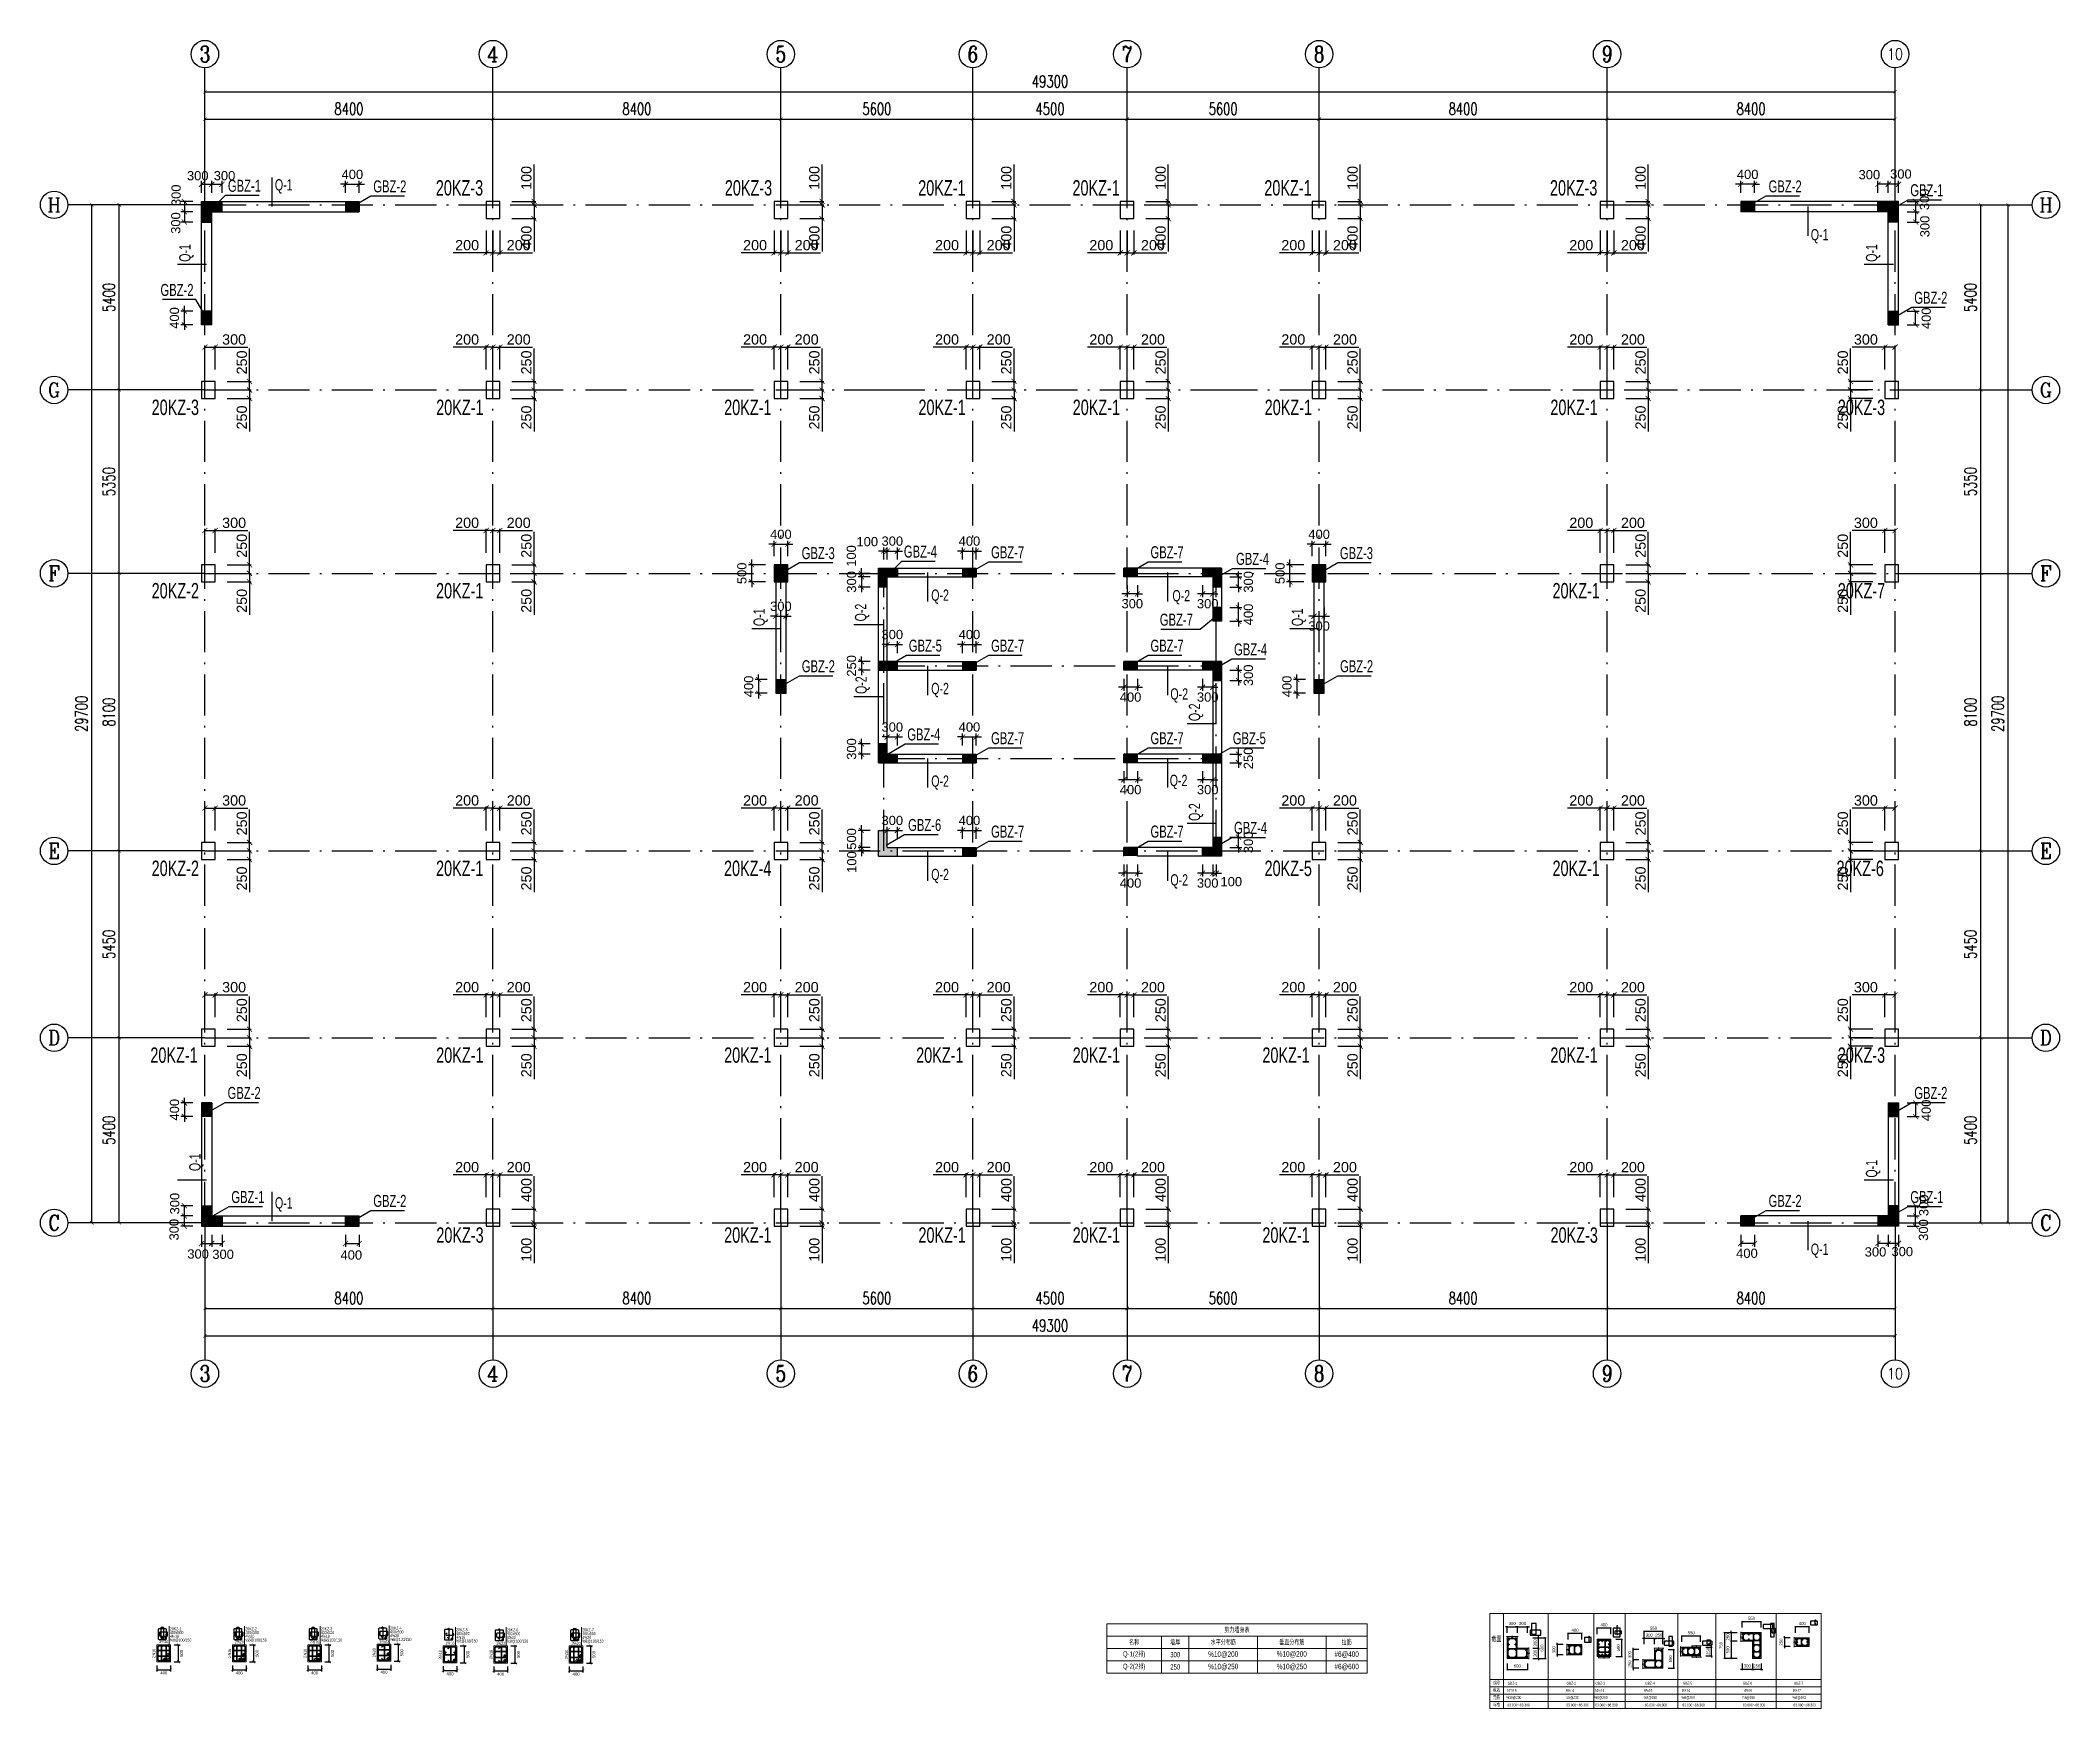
# Model space of a CAD drawing. Header units: millimetres. Extents: x -3831 to 465700, y 39900 to 106100.
# Drawn here: x 406800 to 465700, y 57426 to 106100 of the extents above; entities that cross this region are included whole.
import ezdxf
from ezdxf.enums import TextEntityAlignment as Align

# ---------------------------------------------------------------- set-up
doc = ezdxf.new("R2010")
doc.units = ezdxf.units.MM
doc.linetypes.add('线型2', pattern=[1850, 1200, -300, 50, -300])
doc.linetypes.add('线型7', pattern=[120.000008, -30.000002, 60.000004, -30.000002])
for name, color, linetype in [('AXIS', 3, 'Continuous'), ('AXIS_TEXT', 7, 'Continuous'), ('BZ-name', 160, 'Continuous'), ('column_dim', 90, 'Continuous'), ('column_xxxx', 60, 'Continuous'), ('DOTE', 10, '线型2'), ('master_dim_horizontal', 80, 'Continuous'), ('master_dim_vertical', 200, 'Continuous'), ('WALL-Beam', 80, 'Continuous'), ('wall_dim', 60, 'Continuous'), ('WALL_INFO', 130, 'Continuous')]:
    doc.layers.add(name, color=color, linetype=linetype)
for name, color, linetype, lineweight in [('S_Cl', 2, 'Continuous', 25), ('S_ColumFocus', 2, 'Continuous', 9), ('S_ColumLocal', 7, 'Continuous', 9), ('S_ConcWall', 3, 'Continuous', 25), ('S_DistributionSteelTxt', 7, 'Continuous', 9), ('S_EdgeMemberLongiBar', 1, 'Continuous', 50), ('S_EdgeMemberShape', 3, 'Continuous', 9), ('S_EdgeMemberShapeDash', 3, '线型7', 9), ('S_EdgeMemberTxt', 7, 'Continuous', 9), ('S_PColumHoopBar', 14, 'Continuous', 35), ('S_PColumMainBar', 14, 'Continuous', 35), ('S_PColumSect', 2, 'Continuous', 15), ('stirrupfig', 1, 'Continuous', 35), ('StirrupFig_x', 30, 'Continuous', 30)]:
    doc.layers.add(name, color=color, linetype=linetype, lineweight=lineweight)
doc.styles.add('_TCH_AXIS', font='COMPLEX', dxfattribs={"bigfont": 'GBCBIG'})
doc.styles.add('_TCH_DIM_T3', font='SIMPLEX', dxfattribs={"width": 0.705882, "bigfont": 'GBCBIG'})
doc.styles.add('COMPLEX', font='COMPLEX')
doc.styles.get("Standard").update_dxf_attribs({"font": 'arial.ttf'})
doc.styles.add('xxxx', font='RIF.ttf')
doc.dimstyles.new('_TCH_ARCH&&100', dxfattribs={"dimtxt": 297.5, "dimasz": 100, "dimexe": 250, "dimexo": 300, "dimgap": 126.25, "dimtad": 1, "dimdec": 0, "dimzin": 0, "dimdsep": 46, "dimtxsty": '_TCH_DIM_T3', "dimblk": 'ARCHTICK', "dimcen": 0.09, "dimclrt": 7, "dimazin": 2, "dimtfac": 1, "dimtdec": 0, "dimtix": 1, "dimtmove": 2, "dimatfit": 3, "dimfxl": 100, "dimtolj": 1, "dimtzin": 0, "dimarcsym": 0})
doc.dimstyles.new('Annotative', dxfattribs={"dimtxt": 0.18, "dimasz": 0.18, "dimexe": 0.18, "dimexo": 0.0625, "dimgap": 0.09, "dimtad": 0, "dimtih": 1, "dimtoh": 1, "dimdec": 4, "dimzin": 0, "dimdsep": 46, "dimtxsty": 'Standard', "dimcen": 0.09, "dimadec": 0, "dimazin": 0, "dimtfac": 1, "dimtdec": 4, "dimtofl": 0, "dimtmove": 0, "dimatfit": 3, "dimfxl": 1, "dimtolj": 1, "dimtzin": 0, "dimarcsym": 0})
doc.dimstyles.new('ISO-25', dxfattribs={"dimtxt": 2.5, "dimasz": 2.5, "dimexe": 1.25, "dimexo": 0.625, "dimtad": 1, "dimtxsty": 'Standard', "dimcen": 2.5, "dimadec": 0, "dimazin": 0, "dimtfac": 1, "dimtmove": 0, "dimatfit": 3, "dimfxl": 1, "dimarcsym": 0})

msp = doc.modelspace()

# ---------------------------------------------------------------- texts
at = {"layer": 'BZ-name', "char_height": 350, "attachment_point": 5, "style": 'xxxx'}
for s, insert, width in [('{\\W0.7;GBZ-1}', (412752.31641, 101854.44141), 854.25), ('{\\W0.7;GBZ-2}', (416993.32812, 101837.5), 845.875), ('{\\W0.7;GBZ-2}', (457693.32812, 101837.5), 845.875), ('{\\W0.7;GBZ-1}', (461826.64062, 101725), 854.25), ('{\\W0.7;GBZ-2}', (410785.4375, 98816.26562), 845.875), ('{\\W0.7;GBZ-2}', (461943.32812, 98587.5), 845.875), ('{\\W0.7;GBZ-3}', (429489.14062, 91137.5), 854.25), ('{\\W0.7;GBZ-4}', (432469.71875, 91182.84961), 862.625), ('{\\W0.7;GBZ-7}', (435014.14062, 91162.5), 854.25), ('{\\W0.7;GBZ-7}', (439664.14062, 91162.5), 854.25), ('{\\W0.7;GBZ-3}', (445189.14062, 91137.5), 854.25), ('{\\W0.7;GBZ-4}', (442159.51953, 90970.18945), 778.875), ('{\\W0.7;GBZ-7}', (439936.08495, 89195.05316), 904.5), ('{\\W0.7;GBZ-5}', (432614.14062, 88437.5), 854.25), ('{\\W0.7;GBZ-7}', (435014.14062, 88437.5), 854.25), ('{\\W0.7;GBZ-7}', (439664.14062, 88437.5), 854.25), ('{\\W0.7;GBZ-4}', (442100.86328, 88328.4082), 862.625), ('{\\W0.7;GBZ-2}', (429493.32812, 87837.5), 845.875), ('{\\W0.7;GBZ-2}', (445193.32812, 87837.5), 845.875), ('{\\W0.7;GBZ-4}', (432569.04688, 85846.5918), 862.625), ('{\\W0.7;GBZ-7}', (435014.14062, 85737.5), 854.25), ('{\\W0.7;GBZ-7}', (439664.14062, 85737.5), 854.25), ('{\\W0.7;GBZ-5}', (442064.14062, 85737.5), 854.25), ('{\\W0.7;GBZ-6}', (432594.14062, 83204.80859), 778.875), ('{\\W0.7;GBZ-7}', (435014.14062, 83012.5), 854.25), ('{\\W0.7;GBZ-7}', (439664.14062, 83012.5), 854.25), ('{\\W0.7;GBZ-4}', (442100.86328, 83121.5918), 862.625), ('{\\W0.7;GBZ-2}', (412743.32812, 75387.5), 845.875), ('{\\W0.7;GBZ-2}', (461943.32812, 75387.5), 845.875), ('{\\W0.7;GBZ-1}', (412851.64062, 72350), 854.25), ('{\\W0.7;GBZ-1}', (461826.64062, 72350), 854.25), ('{\\W0.7;GBZ-2}', (416993.32812, 72237.5), 845.875), ('{\\W0.7;GBZ-2}', (457693.32812, 72237.5), 845.875)]:
    msp.add_mtext(s, dxfattribs=dict(at, insert=insert, width=width))
at = {"layer": 'column_xxxx', "char_height": 88, "attachment_point": 1, "line_spacing_factor": 0.742346, "style": 'xxxx'}
for s, insert, width in [('\\W0.7000;20KZ-1 400x500 4%18 %8@100/150', (410577.37, 59797.9), 509.4620785), ('\\W0.7000;20KZ-2 400x500 4%20 %8@100/150', (412777.37, 59797.9), 503.8824533), ('\\W0.7000;20KZ-3 400x500 4%18 %8@100/150', (414977.37, 59797.9), 509.4620785), ('{\\W0.7;20KZ-4 400x500 4%20 %8@100/150}', (416999.14817, 59817.75425), 503.8824533), ('{\\W0.7;20KZ-5 400x500 4%18 %8@100/150}', (418926.61259, 59771.60843), 509.4620785), ('{\\W0.7;20KZ-6 400x500 4%22 %8@100/150}', (420404.14723, 59765.66451), 503.3636712), ('{\\W0.7;20KZ-7 400x500 4%20 %8@100/150}', (422604.14723, 59765.66451), 503.8824533)]:
    msp.add_mtext(s, dxfattribs=dict(at, insert=insert, width=width))
at = {"layer": 'S_ColumFocus', "char_height": 450, "attachment_point": 5, "style": 'xxxx'}
for s, insert, width in [('{\\W0.7;20KZ-3}', (419024.98518, 101793.59701), 1013.375), ('{\\W0.7;20KZ-3}', (427454.29768, 101793.59701), 1072), ('{\\W0.7;20KZ-1}', (433096.17268, 101793.59701), 1155.75), ('{\\W0.7;20KZ-1}', (437596.17268, 101793.59701), 1155.75), ('{\\W0.7;20KZ-1}', (443191.98518, 101793.59701), 1147.375), ('{\\W0.7;20KZ-3}', (451524.98518, 101793.59701), 1013.375), ('\\W0.7000;20KZ-3', (410736.00203, 95390.03878), 1013.375), ('{\\W0.7;20KZ-1}', (419036.00203, 95390.03878), 1013.375), ('{\\W0.7;20KZ-1}', (427436.00203, 95390.03878), 1013.375), ('{\\W0.7;20KZ-1}', (433103.00203, 95390.03878), 1147.375), ('{\\W0.7;20KZ-1}', (437603.00203, 95390.03878), 1147.375), ('{\\W0.7;20KZ-1}', (443203.00203, 95390.03878), 1147.375), ('{\\W0.7;20KZ-1}', (451536.00203, 95390.03878), 1013.375), ('{\\W0.7;20KZ-3}', (459919.75203, 95390.03878), 1180.875), ('\\W0.7000;20KZ-2', (410736.00203, 90040.03878), 1013.375), ('{\\W0.7;20KZ-1}', (419031.81453, 90040.03878), 1005), ('{\\W0.7;20KZ-1}', (451598.81453, 90040.03878), 1139), ('{\\W0.7;20KZ-7}', (459919.75203, 90040.03878), 1180.875), ('\\W0.7000;20KZ-2', (410736.00203, 81940.03878), 1013.375), ('{\\W0.7;20KZ-1}', (419031.81453, 81940.03878), 1005), ('{\\W0.7;20KZ-4}', (427431.81453, 81940.03878), 1005), ('{\\W0.7;20KZ-5}', (443198.81453, 81940.03878), 1139), ('{\\W0.7;20KZ-1}', (451598.81453, 81940.03878), 1139), ('{\\W0.7;20KZ-6}', (459882.06453, 81940.03878), 1105.5), ('\\W0.7000;20KZ-1', (410698.31453, 76490.03878), 938), ('{\\W0.7;20KZ-1}', (419036.00203, 76490.03878), 1013.375), ('{\\W0.7;20KZ-1}', (427436.00203, 76490.03878), 1013.375), ('{\\W0.7;20KZ-1}', (433036.00203, 76490.03878), 1013.375), ('{\\W0.7;20KZ-1}', (437603.00203, 76490.03878), 1147.375), ('{\\W0.7;20KZ-1}', (443136.00203, 76490.03878), 1013.375), ('{\\W0.7;20KZ-1}', (451536.00203, 76490.03878), 1013.375), ('{\\W0.7;20KZ-3}', (459919.75203, 76490.03878), 1180.875), ('{\\W0.7;20KZ-3}', (419040.18953, 71240.03878), 1021.75), ('{\\W0.7;20KZ-1}', (427436.00203, 71240.03878), 1013.375), ('{\\W0.7;20KZ-1}', (433103.00203, 71240.03878), 1147.375), ('{\\W0.7;20KZ-1}', (437603.00203, 71240.03878), 1147.375), ('{\\W0.7;20KZ-1}', (443136.00203, 71240.03878), 1013.375), ('{\\W0.7;20KZ-3}', (451540.18953, 71240.03878), 1021.75)]:
    msp.add_mtext(s, dxfattribs=dict(at, insert=insert, width=width))
at = {"layer": 'S_ColumLocal', "char_height": 88, "attachment_point": 5, "style": 'xxxx'}
for s, insert, width, rotation in [('{\\W0.7;2%16}', (410105.68863, 59037.5), 125.6250075, 89.9999984648), ('{\\W0.7;2%16}', (410400, 59380.90815), 280.5625048, 0.0000021857), ('{\\W0.7;2%16}', (412313.72926, 59037.5), 125.6250075, 89.9999984648), ('{\\W0.7;2%20}', (412600, 59376.81131), 301.5000048, 0.0000021857), ('{\\W0.7;2%18}', (414521.74707, 59037.5), 125.6250076, 89.9999984648), ('{\\W0.7;2%16}', (414800, 59369.55593), 280.5625048, 0.0000021857), ('{\\W0.7;2%20}', (416540.65045, 59057.35425), 125.6250076, 89.9999984648), ('{\\W0.7;1%20}', (416821.77817, 59391.69501), 284.7500048, 0.0000021857), ('{\\W0.7;3%18}', (418466.48338, 58994.54174), 125.6250076, 89.9999984648), ('{\\W0.7;1%16}', (418749.24259, 59335.83672), 263.8125048, 0.0000021857), ('{\\W0.7;2%18}', (419950.23716, 59005.26451), 125.6250076, 89.9999984648), ('{\\W0.7;1%22}', (420226.77723, 59330.14925), 284.7500048, 0.0000021857), ('{\\W0.7;2%16}', (422148.6363, 59005.26451), 125.6250075, 89.9999984648), ('{\\W0.7;2%20}', (422426.77723, 59329.55412), 301.5000048, 0.0000021857)]:
    msp.add_mtext(s, dxfattribs=dict(at, insert=insert, width=width, rotation=rotation))
at = {"layer": 'S_DistributionSteelTxt', "attachment_point": 5, "style": 'xxxx'}
for s, insert, char_height, width in [('\\W0.7000;剪力墙身表', (441703.30787, 59719.88221), 150, 7600), ('\\W0.7000;Q-1(2排)', (438703.30787, 58999.88221), 150, 1600), ('\\W0.7000;名称', (438703.30787, 59359.88221), 150, 1600), ('\\W0.7000;墙厚', (439903.30787, 59359.88221), 150, 800), ('\\W0.7000;300', (439903.30787, 58999.88221), 150, 800), ('\\W0.7000;水平分布筋', (441303.30787, 59359.88221), 150, 2000), ('{\\W0.7;%10@200}', (441303.30787, 58999.88221), 160, 2000), ('\\W0.7000;垂直分布筋', (443303.30787, 59359.88221), 150, 2000), ('{\\W0.7;%10@200}', (443303.30787, 59006.75373), 160, 2000), ('{\\W0.7;#6@400}', (444903.30787, 58999.88221), 160, 1200), ('\\W0.7000;拉筋', (444903.30787, 59359.88221), 150, 1200), ('\\W0.7000;Q-2(2排)', (438703.30787, 58639.88221), 150, 1600), ('\\W0.7000;250', (439903.30787, 58639.88221), 150, 800), ('{\\W0.7;%10@250}', (441303.30787, 58639.88221), 160, 2000), ('{\\W0.7;%10@250}', (443303.30787, 58639.88221), 160, 2000), ('{\\W0.7;#6@600}', (444903.30787, 58639.88221), 160, 1200)]:
    msp.add_mtext(s, dxfattribs=dict(at, insert=insert, char_height=char_height, width=width))
at = {"layer": 'S_EdgeMemberTxt', "attachment_point": 5, "style": 'xxxx'}
for s, insert, char_height, width in [('\\W0.7000;截面', (449276.78295, 59454.17646), 150, 400), ('\\W0.7000;纵筋', (449276.78295, 57961.88002), 100, 400), ('\\W0.7000;编号', (449276.78295, 58173.44426), 100, 400), ('\\W0.7000;箍筋', (449276.78295, 57748.75153), 100, 400), ('{\\W0.7;10%16}', (449713.00292, 57955.62305), 80, 222.44), ('{\\W0.7;%10@200}', (449778.6629, 57742.49456), 80, 353.76), ('{\\W0.7;GBZ-1}', (449738.46295, 58167.1873), 80, 273.36), ('{\\W0.7;6%14}', (451413.76965, 57955.62305), 80, 184.92), ('{\\W0.7;%8@200}', (451476.74963, 57742.49456), 80, 310.88), ('{\\W0.7;GBZ-2}', (451456.64967, 58167.1873), 80, 270.68), ('{\\W0.7;14%14}', (452278.14571, 57955.62383), 80, 227.8), ('{\\W0.7;%8@200}', (452319.68569, 57742.49534), 80, 310.88), ('{\\W0.7;GBZ-3}', (452300.92574, 58167.18808), 80, 273.36), ('{\\W0.7;8%16}', (453700.18779, 57955.62383), 80, 179.56), ('{\\W0.7;%8@150}', (453760.48777, 57742.49534), 80, 300.16), ('{\\W0.7;GBZ-4}', (453748.42782, 58167.18808), 80, 276.04), ('{\\W0.7;8%14}', (454801.68996, 57955.62383), 80, 184.92), ('{\\W0.7;%8@200}', (454864.66994, 57742.49534), 80, 310.88), ('{\\W0.7;GBZ-5}', (454845.90999, 58167.18808), 80, 273.36), ('{\\W0.7;%8@150}', (456621.50454, 57742.49534), 80, 300.16), ('{\\W0.7;14%16}', (456582.64456, 57955.62383), 80, 222.44), ('{\\W0.7;GBZ-6}', (456596.04459, 58167.18808), 80, 249.24), ('{\\W0.7;8%12}', (458039.58249, 57955.62383), 80, 182.24), ('{\\W0.7;%8@200}', (458103.90247, 57742.49534), 80, 310.88), ('{\\W0.7;GBZ-7}', (458085.14251, 58167.18808), 80, 273.36), ('\\W0.7000;标高', (449276.78295, 57534.0588), 100, 400), ('\\W0.7000;63.000～66.300', (449916.68288, 57530.93032), 80, 629.8), ('\\W0.7000;63.000～66.300', (451636.20961, 57530.93032), 80, 629.8), ('\\W0.7000;63.000～66.300', (452479.14567, 57530.9311), 80, 629.8), ('\\W0.7000;63.000～66.300', (453925.30775, 57530.9311), 80, 629.8), ('\\W0.7000;63.000～66.300', (455024.12992, 57530.9311), 80, 629.8), ('\\W0.7000;63.000～66.300', (456786.32452, 57530.9311), 80, 629.8), ('\\W0.7000;63.000～66.300', (458263.36245, 57530.9311), 80, 629.8)]:
    msp.add_mtext(s, dxfattribs=dict(at, insert=insert, char_height=char_height, width=width))
at = {"layer": 'WALL_INFO', "char_height": 330, "width": 282.972067, "attachment_point": 1, "style": 'xxxx'}
for s, insert in [('\\W0.7000;Q-1', (413640, 102050)), ('\\W0.7000;Q-1', (458442.51397, 100595.85196)), ('{\\W0.7;Q-2}', (432785.65529, 90078.81156)), ('{\\W0.7;Q-2}', (439822.15214, 90062.9431)), ('{\\W0.7;Q-2}', (432785.65529, 87353.81156)), ('{\\W0.7;Q-2}', (439762.51397, 87195.85196)), ('{\\W0.7;Q-2}', (432785.65529, 84653.81156)), ('{\\W0.7;Q-2}', (439744.14006, 84673.3055)), ('{\\W0.7;Q-2}', (432785.65529, 81928.81156)), ('{\\W0.7;Q-2}', (439762.51397, 81770.85196)), ('\\W0.7000;Q-1', (413642.51397, 72345.85196)), ('\\W0.7000;Q-1', (458442.51397, 70995.85196))]:
    msp.add_mtext(s, dxfattribs=dict(at, insert=insert))
at = {"layer": 'WALL_INFO', "char_height": 330, "width": 206.3338065, "attachment_point": 1, "rotation": 89.9999984648, "style": 'xxxx'}
for s, insert in [('\\W0.7000;Q-1', (410850, 99640)), ('\\W0.7000;Q-1', (460050, 99640)), ('\\W0.7000;Q-2', (430560.72724, 89147.40618)), ('\\W0.7000;Q-1', (427600, 89010)), ('\\W0.7000;Q-1', (443300, 89010)), ('\\W0.7000;Q-2', (430575, 87030)), ('\\W0.7000;Q-2', (440300, 86237.63816)), ('\\W0.7000;Q-2', (440300, 83326.36506)), ('\\W0.7000;Q-1', (411141.64804, 73110.01397)), ('\\W0.7000;Q-1', (460050, 72920))]:
    msp.add_mtext(s, dxfattribs=dict(at, insert=insert))

# ---------------------------------------------------------------- blocks, each defined once
blk = doc.blocks.new('_ArchTick')
at = {"color": 0, "linetype": 'ByBlock', "const_width": 0.15}
blk.add_lwpolyline([(-0.5, -0.5), (0.5, 0.5)], dxfattribs=at)
blk = doc.blocks.new('*D2')
at = {"layer": 'Defpoints', "color": 0, "transparency": 16777216}
for p in [(456441, 59962), (456441, 59642), (456991, 59642)]:
    blk.add_point(p, dxfattribs=at)
at = {"layer": 'WALL-Beam', "color": 0, "lineweight": -2, "transparency": 16777216}
for p, q in [((456441, 59792), (456441, 59982)), ((456991, 59962), (456441, 59962)), ((456991, 59792), (456991, 59982))]:
    blk.add_line(p, q, dxfattribs=at)
at = {"layer": 'WALL-Beam', "color": 0, "lineweight": -2, "transparency": 16777216, "xscale": 50, "yscale": 50, "zscale": 50, "rotation": 180}
blk.add_blockref('_ArchTick', (456441, 59962), dxfattribs=at)
at = {"layer": 'WALL-Beam', "color": 0, "lineweight": -2, "transparency": 16777216, "xscale": 50, "yscale": 50, "zscale": 50}
blk.add_blockref('_ArchTick', (456991, 59962), dxfattribs=at)
at = {"layer": 'WALL-Beam', "color": 7, "transparency": 16777216, "insert": (456716, 60062), "char_height": 88, "attachment_point": 5}
blk.add_mtext('550', dxfattribs=at)
blk = doc.blocks.new('*D3')
at = {"layer": 'Defpoints', "color": 0, "transparency": 16777216}
for p in [(456741, 58892), (456741, 58572), (456991, 58892)]:
    blk.add_point(p, dxfattribs=at)
at = {"layer": 'WALL-Beam', "color": 0, "lineweight": -2, "transparency": 16777216}
for p, q in [((456741, 58572), (456691, 58572)), ((456741, 58742), (456741, 58552)), ((456991, 58572), (456741, 58572)), ((456991, 58742), (456991, 58552)), ((456991, 58572), (457041, 58572))]:
    blk.add_line(p, q, dxfattribs=at)
at = {"layer": 'WALL-Beam', "color": 0, "lineweight": -2, "transparency": 16777216, "xscale": 50, "yscale": 50, "zscale": 50}
blk.add_blockref('_ArchTick', (456741, 58572), dxfattribs=at)
at = {"layer": 'WALL-Beam', "color": 0, "lineweight": -2, "transparency": 16777216, "xscale": 50, "yscale": 50, "zscale": 50, "rotation": 180}
blk.add_blockref('_ArchTick', (456991, 58572), dxfattribs=at)
at = {"layer": 'WALL-Beam', "color": 7, "transparency": 16777216, "insert": (456866, 58672), "char_height": 88, "attachment_point": 5}
blk.add_mtext('250', dxfattribs=at)
blk = doc.blocks.new('*D4')
at = {"layer": 'Defpoints', "color": 0, "transparency": 16777216}
for p in [(456441, 58892), (456441, 58572), (456741, 58892)]:
    blk.add_point(p, dxfattribs=at)
at = {"layer": 'WALL-Beam', "color": 0, "lineweight": -2, "transparency": 16777216}
for p, q in [((456441, 58572), (456391, 58572)), ((456441, 58742), (456441, 58552)), ((456741, 58572), (456441, 58572)), ((456741, 58742), (456741, 58552)), ((456741, 58572), (456791, 58572))]:
    blk.add_line(p, q, dxfattribs=at)
at = {"layer": 'WALL-Beam', "color": 0, "lineweight": -2, "transparency": 16777216, "xscale": 50, "yscale": 50, "zscale": 50}
blk.add_blockref('_ArchTick', (456441, 58572), dxfattribs=at)
at = {"layer": 'WALL-Beam', "color": 0, "lineweight": -2, "transparency": 16777216, "xscale": 50, "yscale": 50, "zscale": 50, "rotation": 180}
blk.add_blockref('_ArchTick', (456741, 58572), dxfattribs=at)
at = {"layer": 'WALL-Beam', "color": 7, "transparency": 16777216, "insert": (456591, 58672), "char_height": 88, "attachment_point": 5}
blk.add_mtext('300', dxfattribs=at)
blk = doc.blocks.new('*D5')
at = {"layer": 'Defpoints', "color": 0, "transparency": 16777216}
for p in [(456441, 59642), (456121, 59392), (456441, 59392)]:
    blk.add_point(p, dxfattribs=at)
at = {"layer": 'WALL-Beam', "color": 0, "lineweight": -2, "transparency": 16777216}
for p, q in [((456291, 59642), (456101, 59642)), ((456121, 59642), (456121, 59692)), ((456121, 59642), (456121, 59392)), ((456291, 59392), (456101, 59392)), ((456121, 59392), (456121, 59342))]:
    blk.add_line(p, q, dxfattribs=at)
at = {"layer": 'WALL-Beam', "color": 0, "lineweight": -2, "transparency": 16777216, "xscale": 50, "yscale": 50, "zscale": 50}
for p, rotation in [((456121, 59642), 270), ((456121, 59392), 90)]:
    blk.add_blockref('_ArchTick', p, dxfattribs=dict(at, rotation=rotation))
at = {"layer": 'WALL-Beam', "color": 7, "transparency": 16777216, "insert": (456021, 59517), "char_height": 88, "attachment_point": 5, "rotation": 90}
blk.add_mtext('250', dxfattribs=at)
blk = doc.blocks.new('*D6')
at = {"layer": 'Defpoints', "color": 0, "transparency": 16777216}
for p in [(456441, 59392), (456121, 58892), (456441, 58892)]:
    blk.add_point(p, dxfattribs=at)
at = {"layer": 'WALL-Beam', "color": 0, "lineweight": -2, "transparency": 16777216}
for p, q in [((456291, 59392), (456101, 59392)), ((456121, 59392), (456121, 58892)), ((456291, 58892), (456101, 58892))]:
    blk.add_line(p, q, dxfattribs=at)
at = {"layer": 'WALL-Beam', "color": 0, "lineweight": -2, "transparency": 16777216, "xscale": 50, "yscale": 50, "zscale": 50}
for p, rotation in [((456121, 59392), 90), ((456121, 58892), 270)]:
    blk.add_blockref('_ArchTick', p, dxfattribs=dict(at, rotation=rotation))
at = {"layer": 'WALL-Beam', "color": 7, "transparency": 16777216, "insert": (456021, 59142), "char_height": 88, "attachment_point": 5, "rotation": 90}
blk.add_mtext('500', dxfattribs=at)
blk = doc.blocks.new('*D7')
at = {"layer": 'Defpoints', "color": 0, "transparency": 16777216}
for p in [(456441, 59642), (455921, 58892), (456441, 58892)]:
    blk.add_point(p, dxfattribs=at)
at = {"layer": 'WALL-Beam', "color": 0, "lineweight": -2, "transparency": 16777216}
for p, q in [((456291, 59642), (455901, 59642)), ((455921, 59642), (455921, 58892)), ((456291, 58892), (455901, 58892))]:
    blk.add_line(p, q, dxfattribs=at)
at = {"layer": 'WALL-Beam', "color": 0, "lineweight": -2, "transparency": 16777216, "xscale": 50, "yscale": 50, "zscale": 50}
for p, rotation in [((455921, 59642), 90), ((455921, 58892), 270)]:
    blk.add_blockref('_ArchTick', p, dxfattribs=dict(at, rotation=rotation))
at = {"layer": 'WALL-Beam', "color": 7, "transparency": 16777216, "insert": (455821, 59267), "char_height": 88, "attachment_point": 5, "rotation": 90}
blk.add_mtext('750', dxfattribs=at)
blk = doc.blocks.new('*D14')
at = {"layer": 'Defpoints', "color": 0, "transparency": 16777216}
for p in [(452609, 59449), (452609, 58949), (452929, 59449)]:
    blk.add_point(p, dxfattribs=at)
at = {"layer": 'WALL-Beam', "color": 0, "lineweight": -2, "transparency": 16777216}
for p, q in [((452759, 59449), (452949, 59449)), ((452759, 58949), (452949, 58949)), ((452929, 58949), (452929, 59449))]:
    blk.add_line(p, q, dxfattribs=at)
at = {"layer": 'WALL-Beam', "color": 0, "lineweight": -2, "transparency": 16777216, "xscale": 50, "yscale": 50, "zscale": 50}
for p, rotation in [((452929, 59449), 90), ((452929, 58949), 270)]:
    blk.add_blockref('_ArchTick', p, dxfattribs=dict(at, rotation=rotation))
at = {"layer": 'WALL-Beam', "color": 7, "transparency": 16777216, "insert": (452829, 59199), "char_height": 88, "attachment_point": 5, "rotation": 90}
blk.add_mtext('500', dxfattribs=at)
blk = doc.blocks.new('*D15')
at = {"layer": 'Defpoints', "color": 0, "transparency": 16777216}
for p in [(452209, 59769), (452209, 59449), (452609, 59449)]:
    blk.add_point(p, dxfattribs=at)
at = {"layer": 'WALL-Beam', "color": 0, "lineweight": -2, "transparency": 16777216}
for p, q in [((452209, 59599), (452209, 59789)), ((452609, 59769), (452209, 59769)), ((452609, 59599), (452609, 59789))]:
    blk.add_line(p, q, dxfattribs=at)
at = {"layer": 'WALL-Beam', "color": 0, "lineweight": -2, "transparency": 16777216, "xscale": 50, "yscale": 50, "zscale": 50, "rotation": 180}
blk.add_blockref('_ArchTick', (452209, 59769), dxfattribs=at)
at = {"layer": 'WALL-Beam', "color": 0, "lineweight": -2, "transparency": 16777216, "xscale": 50, "yscale": 50, "zscale": 50}
blk.add_blockref('_ArchTick', (452609, 59769), dxfattribs=at)
at = {"layer": 'WALL-Beam', "color": 7, "transparency": 16777216, "insert": (452409, 59869), "char_height": 88, "attachment_point": 5}
blk.add_mtext('400', dxfattribs=at)
blk = doc.blocks.new('*D8')
at = {"layer": 'Defpoints', "color": 0, "transparency": 16777216}
for p in [(449582, 58892), (450182, 58892), (450182, 58572)]:
    blk.add_point(p, dxfattribs=at)
at = {"layer": 'WALL-Beam', "color": 0, "lineweight": -2, "transparency": 16777216}
for p, q in [((449582, 58742), (449582, 58552)), ((449582, 58572), (450182, 58572)), ((450182, 58742), (450182, 58552))]:
    blk.add_line(p, q, dxfattribs=at)
at = {"layer": 'WALL-Beam', "color": 0, "lineweight": -2, "transparency": 16777216, "xscale": 50, "yscale": 50, "zscale": 50, "rotation": 180}
blk.add_blockref('_ArchTick', (449582, 58572), dxfattribs=at)
at = {"layer": 'WALL-Beam', "color": 0, "lineweight": -2, "transparency": 16777216, "xscale": 50, "yscale": 50, "zscale": 50}
blk.add_blockref('_ArchTick', (450182, 58572), dxfattribs=at)
at = {"layer": 'WALL-Beam', "color": 7, "transparency": 16777216, "insert": (449882, 58672), "char_height": 88, "attachment_point": 5}
blk.add_mtext('600', dxfattribs=at)
blk = doc.blocks.new('*D9')
at = {"layer": 'Defpoints', "color": 0, "transparency": 16777216}
for p in [(449582, 59492), (449882, 59812), (449882, 59492)]:
    blk.add_point(p, dxfattribs=at)
at = {"layer": 'WALL-Beam', "color": 0, "lineweight": -2, "transparency": 16777216}
for p, q in [((449582, 59812), (449532, 59812)), ((449582, 59642), (449582, 59832)), ((449582, 59812), (449882, 59812)), ((449882, 59642), (449882, 59832)), ((449882, 59812), (449932, 59812))]:
    blk.add_line(p, q, dxfattribs=at)
at = {"layer": 'WALL-Beam', "color": 0, "lineweight": -2, "transparency": 16777216, "xscale": 50, "yscale": 50, "zscale": 50}
blk.add_blockref('_ArchTick', (449582, 59812), dxfattribs=at)
at = {"layer": 'WALL-Beam', "color": 0, "lineweight": -2, "transparency": 16777216, "xscale": 50, "yscale": 50, "zscale": 50, "rotation": 180}
blk.add_blockref('_ArchTick', (449882, 59812), dxfattribs=at)
at = {"layer": 'WALL-Beam', "color": 7, "transparency": 16777216, "insert": (449732, 59912), "char_height": 88, "attachment_point": 5}
blk.add_mtext('300', dxfattribs=at)
blk = doc.blocks.new('*D10')
at = {"layer": 'Defpoints', "color": 0, "transparency": 16777216}
for p in [(449882, 59492), (450182, 59812), (450182, 59492)]:
    blk.add_point(p, dxfattribs=at)
at = {"layer": 'WALL-Beam', "color": 0, "lineweight": -2, "transparency": 16777216}
for p, q in [((449882, 59812), (449832, 59812)), ((449882, 59642), (449882, 59832)), ((449882, 59812), (450182, 59812)), ((450182, 59642), (450182, 59832)), ((450182, 59812), (450232, 59812))]:
    blk.add_line(p, q, dxfattribs=at)
at = {"layer": 'WALL-Beam', "color": 0, "lineweight": -2, "transparency": 16777216, "xscale": 50, "yscale": 50, "zscale": 50}
blk.add_blockref('_ArchTick', (449882, 59812), dxfattribs=at)
at = {"layer": 'WALL-Beam', "color": 0, "lineweight": -2, "transparency": 16777216, "xscale": 50, "yscale": 50, "zscale": 50, "rotation": 180}
blk.add_blockref('_ArchTick', (450182, 59812), dxfattribs=at)
at = {"layer": 'WALL-Beam', "color": 7, "transparency": 16777216, "insert": (450032, 59912), "char_height": 88, "attachment_point": 5}
blk.add_mtext('300', dxfattribs=at)
blk = doc.blocks.new('*D11')
at = {"layer": 'Defpoints', "color": 0, "transparency": 16777216}
for p in [(450182, 59192), (450502, 59192), (450182, 58892)]:
    blk.add_point(p, dxfattribs=at)
at = {"layer": 'WALL-Beam', "color": 0, "lineweight": -2, "transparency": 16777216}
for p, q in [((450332, 59192), (450522, 59192)), ((450502, 59192), (450502, 59242)), ((450502, 58892), (450502, 59192)), ((450332, 58892), (450522, 58892)), ((450502, 58892), (450502, 58842))]:
    blk.add_line(p, q, dxfattribs=at)
at = {"layer": 'WALL-Beam', "color": 0, "lineweight": -2, "transparency": 16777216, "xscale": 50, "yscale": 50, "zscale": 50}
for p, rotation in [((450502, 59192), 270), ((450502, 58892), 90)]:
    blk.add_blockref('_ArchTick', p, dxfattribs=dict(at, rotation=rotation))
at = {"layer": 'WALL-Beam', "color": 7, "transparency": 16777216, "insert": (450402, 59042), "char_height": 88, "attachment_point": 5, "rotation": 90}
blk.add_mtext('300', dxfattribs=at)
blk = doc.blocks.new('*D12')
at = {"layer": 'Defpoints', "color": 0, "transparency": 16777216}
for p in [(450182, 59492), (450502, 59492), (450182, 59192)]:
    blk.add_point(p, dxfattribs=at)
at = {"layer": 'WALL-Beam', "color": 0, "lineweight": -2, "transparency": 16777216}
for p, q in [((450332, 59492), (450522, 59492)), ((450502, 59492), (450502, 59542)), ((450502, 59192), (450502, 59492)), ((450332, 59192), (450522, 59192)), ((450502, 59192), (450502, 59142))]:
    blk.add_line(p, q, dxfattribs=at)
at = {"layer": 'WALL-Beam', "color": 0, "lineweight": -2, "transparency": 16777216, "xscale": 50, "yscale": 50, "zscale": 50}
for p, rotation in [((450502, 59492), 270), ((450502, 59192), 90)]:
    blk.add_blockref('_ArchTick', p, dxfattribs=dict(at, rotation=rotation))
at = {"layer": 'WALL-Beam', "color": 7, "transparency": 16777216, "insert": (450402, 59342), "char_height": 88, "attachment_point": 5, "rotation": 90}
blk.add_mtext('300', dxfattribs=at)
blk = doc.blocks.new('*D13')
at = {"layer": 'Defpoints', "color": 0, "transparency": 16777216}
for p in [(450182, 59492), (450702, 59492), (450182, 58892)]:
    blk.add_point(p, dxfattribs=at)
at = {"layer": 'WALL-Beam', "color": 0, "lineweight": -2, "transparency": 16777216}
for p, q in [((450332, 59492), (450722, 59492)), ((450702, 58892), (450702, 59492)), ((450332, 58892), (450722, 58892))]:
    blk.add_line(p, q, dxfattribs=at)
at = {"layer": 'WALL-Beam', "color": 0, "lineweight": -2, "transparency": 16777216, "xscale": 50, "yscale": 50, "zscale": 50}
for p, rotation in [((450702, 59492), 90), ((450702, 58892), 270)]:
    blk.add_blockref('_ArchTick', p, dxfattribs=dict(at, rotation=rotation))
at = {"layer": 'WALL-Beam', "color": 7, "transparency": 16777216, "insert": (450602, 59192), "char_height": 88, "attachment_point": 5, "rotation": 90}
blk.add_mtext('600', dxfattribs=at)
blk = doc.blocks.new('*D16')
at = {"layer": 'Defpoints', "color": 0, "transparency": 16777216}
for p in [(454130, 59152), (454450, 59152), (454130, 58602)]:
    blk.add_point(p, dxfattribs=at)
at = {"layer": 'WALL-Beam', "color": 0, "lineweight": -2, "transparency": 16777216}
for p, q in [((454280, 59152), (454470, 59152)), ((454450, 58602), (454450, 59152)), ((454280, 58602), (454470, 58602))]:
    blk.add_line(p, q, dxfattribs=at)
at = {"layer": 'WALL-Beam', "color": 0, "lineweight": -2, "transparency": 16777216, "xscale": 50, "yscale": 50, "zscale": 50}
for p, rotation in [((454450, 59152), 90), ((454450, 58602), 270)]:
    blk.add_blockref('_ArchTick', p, dxfattribs=dict(at, rotation=rotation))
at = {"layer": 'WALL-Beam', "color": 7, "transparency": 16777216, "insert": (454350, 58877), "char_height": 88, "attachment_point": 5, "rotation": 90}
blk.add_mtext('550', dxfattribs=at)
blk = doc.blocks.new('*D17')
at = {"layer": 'Defpoints', "color": 0, "transparency": 16777216}
for p in [(453260, 58852), (453580, 58852), (453580, 58602)]:
    blk.add_point(p, dxfattribs=at)
at = {"layer": 'WALL-Beam', "color": 0, "lineweight": -2, "transparency": 16777216}
for p, q in [((453260, 58852), (453260, 58902)), ((453430, 58852), (453240, 58852)), ((453430, 58602), (453240, 58602)), ((453260, 58602), (453260, 58852)), ((453260, 58602), (453260, 58552))]:
    blk.add_line(p, q, dxfattribs=at)
at = {"layer": 'WALL-Beam', "color": 0, "lineweight": -2, "transparency": 16777216, "xscale": 50, "yscale": 50, "zscale": 50}
for p, rotation in [((453260, 58852), 270), ((453260, 58602), 90)]:
    blk.add_blockref('_ArchTick', p, dxfattribs=dict(at, rotation=rotation))
at = {"layer": 'WALL-Beam', "color": 7, "transparency": 16777216, "insert": (453160, 58727), "char_height": 88, "attachment_point": 5, "rotation": 90}
blk.add_mtext('250', dxfattribs=at)
blk = doc.blocks.new('*D18')
at = {"layer": 'Defpoints', "color": 0, "transparency": 16777216}
for p in [(453260, 59152), (453580, 59152), (453580, 58852)]:
    blk.add_point(p, dxfattribs=at)
at = {"layer": 'WALL-Beam', "color": 0, "lineweight": -2, "transparency": 16777216}
for p, q in [((453430, 59152), (453240, 59152)), ((453260, 59152), (453260, 59202)), ((453260, 58852), (453260, 59152)), ((453430, 58852), (453240, 58852)), ((453260, 58852), (453260, 58802))]:
    blk.add_line(p, q, dxfattribs=at)
at = {"layer": 'WALL-Beam', "color": 0, "lineweight": -2, "transparency": 16777216, "xscale": 50, "yscale": 50, "zscale": 50}
for p, rotation in [((453260, 59152), 270), ((453260, 58852), 90)]:
    blk.add_blockref('_ArchTick', p, dxfattribs=dict(at, rotation=rotation))
at = {"layer": 'WALL-Beam', "color": 7, "transparency": 16777216, "insert": (453160, 59002), "char_height": 88, "attachment_point": 5, "rotation": 90}
blk.add_mtext('300', dxfattribs=at)
blk = doc.blocks.new('*D19')
at = {"layer": 'Defpoints', "color": 0, "transparency": 16777216}
for p in [(453880, 59472), (453880, 59152), (454130, 59152)]:
    blk.add_point(p, dxfattribs=at)
at = {"layer": 'WALL-Beam', "color": 0, "lineweight": -2, "transparency": 16777216}
for p, q in [((453880, 59302), (453880, 59492)), ((454130, 59302), (454130, 59492)), ((453880, 59472), (453830, 59472)), ((454130, 59472), (453880, 59472)), ((454130, 59472), (454180, 59472))]:
    blk.add_line(p, q, dxfattribs=at)
at = {"layer": 'WALL-Beam', "color": 0, "lineweight": -2, "transparency": 16777216, "xscale": 50, "yscale": 50, "zscale": 50}
blk.add_blockref('_ArchTick', (453880, 59472), dxfattribs=at)
at = {"layer": 'WALL-Beam', "color": 0, "lineweight": -2, "transparency": 16777216, "xscale": 50, "yscale": 50, "zscale": 50, "rotation": 180}
blk.add_blockref('_ArchTick', (454130, 59472), dxfattribs=at)
at = {"layer": 'WALL-Beam', "color": 7, "transparency": 16777216, "insert": (454005, 59572), "char_height": 88, "attachment_point": 5}
blk.add_mtext('250', dxfattribs=at)
blk = doc.blocks.new('*D20')
at = {"layer": 'Defpoints', "color": 0, "transparency": 16777216}
for p in [(453580, 59472), (453580, 59152), (453880, 59152)]:
    blk.add_point(p, dxfattribs=at)
at = {"layer": 'WALL-Beam', "color": 0, "lineweight": -2, "transparency": 16777216}
for p, q in [((453580, 59302), (453580, 59492)), ((453880, 59302), (453880, 59492)), ((453580, 59472), (453530, 59472)), ((453880, 59472), (453580, 59472)), ((453880, 59472), (453930, 59472))]:
    blk.add_line(p, q, dxfattribs=at)
at = {"layer": 'WALL-Beam', "color": 0, "lineweight": -2, "transparency": 16777216, "xscale": 50, "yscale": 50, "zscale": 50}
blk.add_blockref('_ArchTick', (453580, 59472), dxfattribs=at)
at = {"layer": 'WALL-Beam', "color": 0, "lineweight": -2, "transparency": 16777216, "xscale": 50, "yscale": 50, "zscale": 50, "rotation": 180}
blk.add_blockref('_ArchTick', (453880, 59472), dxfattribs=at)
at = {"layer": 'WALL-Beam', "color": 7, "transparency": 16777216, "insert": (453730, 59572), "char_height": 88, "attachment_point": 5}
blk.add_mtext('300', dxfattribs=at)
blk = doc.blocks.new('*D21')
at = {"layer": 'Defpoints', "color": 0, "transparency": 16777216}
for p in [(453580, 59672), (453580, 59152), (454130, 59152)]:
    blk.add_point(p, dxfattribs=at)
at = {"layer": 'WALL-Beam', "color": 0, "lineweight": -2, "transparency": 16777216}
for p, q in [((453580, 59302), (453580, 59692)), ((454130, 59672), (453580, 59672)), ((454130, 59302), (454130, 59692))]:
    blk.add_line(p, q, dxfattribs=at)
at = {"layer": 'WALL-Beam', "color": 0, "lineweight": -2, "transparency": 16777216, "xscale": 50, "yscale": 50, "zscale": 50, "rotation": 180}
blk.add_blockref('_ArchTick', (453580, 59672), dxfattribs=at)
at = {"layer": 'WALL-Beam', "color": 0, "lineweight": -2, "transparency": 16777216, "xscale": 50, "yscale": 50, "zscale": 50}
blk.add_blockref('_ArchTick', (454130, 59672), dxfattribs=at)
at = {"layer": 'WALL-Beam', "color": 7, "transparency": 16777216, "insert": (453855, 59772), "char_height": 88, "attachment_point": 5}
blk.add_mtext('550', dxfattribs=at)
blk = doc.blocks.new('*D22')
at = {"layer": 'Defpoints', "color": 0, "transparency": 16777216}
for p in [(455229, 59220), (455229, 58970), (455549, 59220)]:
    blk.add_point(p, dxfattribs=at)
at = {"layer": 'WALL-Beam', "color": 0, "lineweight": -2, "transparency": 16777216}
for p, q in [((455379, 59220), (455569, 59220)), ((455379, 58970), (455569, 58970)), ((455549, 59220), (455549, 59270)), ((455549, 58970), (455549, 59220)), ((455549, 58970), (455549, 58920))]:
    blk.add_line(p, q, dxfattribs=at)
at = {"layer": 'WALL-Beam', "color": 0, "lineweight": -2, "transparency": 16777216, "xscale": 50, "yscale": 50, "zscale": 50}
for p, rotation in [((455549, 59220), 270), ((455549, 58970), 90)]:
    blk.add_blockref('_ArchTick', p, dxfattribs=dict(at, rotation=rotation))
at = {"layer": 'WALL-Beam', "color": 7, "transparency": 16777216, "insert": (455449, 59095), "char_height": 88, "attachment_point": 5, "rotation": 90}
blk.add_mtext('250', dxfattribs=at)
blk = doc.blocks.new('*D23')
at = {"layer": 'Defpoints', "color": 0, "transparency": 16777216}
for p in [(454679, 59540), (454679, 59220), (455229, 59220)]:
    blk.add_point(p, dxfattribs=at)
at = {"layer": 'WALL-Beam', "color": 0, "lineweight": -2, "transparency": 16777216}
for p, q in [((454679, 59370), (454679, 59560)), ((455229, 59540), (454679, 59540)), ((455229, 59370), (455229, 59560))]:
    blk.add_line(p, q, dxfattribs=at)
at = {"layer": 'WALL-Beam', "color": 0, "lineweight": -2, "transparency": 16777216, "xscale": 50, "yscale": 50, "zscale": 50, "rotation": 180}
blk.add_blockref('_ArchTick', (454679, 59540), dxfattribs=at)
at = {"layer": 'WALL-Beam', "color": 0, "lineweight": -2, "transparency": 16777216, "xscale": 50, "yscale": 50, "zscale": 50}
blk.add_blockref('_ArchTick', (455229, 59540), dxfattribs=at)
at = {"layer": 'WALL-Beam', "color": 7, "transparency": 16777216, "insert": (454954, 59640), "char_height": 88, "attachment_point": 5}
blk.add_mtext('550', dxfattribs=at)
blk = doc.blocks.new('*D26')
at = {"layer": 'Defpoints', "color": 0, "transparency": 16777216}
for p in [(451366, 59614), (451366, 59294), (451766, 59294)]:
    blk.add_point(p, dxfattribs=at)
at = {"layer": 'WALL-Beam', "color": 0, "lineweight": -2, "transparency": 16777216}
for p, q in [((451366, 59444), (451366, 59634)), ((451766, 59614), (451366, 59614)), ((451766, 59444), (451766, 59634))]:
    blk.add_line(p, q, dxfattribs=at)
at = {"layer": 'WALL-Beam', "color": 0, "lineweight": -2, "transparency": 16777216, "xscale": 50, "yscale": 50, "zscale": 50, "rotation": 180}
blk.add_blockref('_ArchTick', (451366, 59614), dxfattribs=at)
at = {"layer": 'WALL-Beam', "color": 0, "lineweight": -2, "transparency": 16777216, "xscale": 50, "yscale": 50, "zscale": 50}
blk.add_blockref('_ArchTick', (451766, 59614), dxfattribs=at)
at = {"layer": 'WALL-Beam', "color": 7, "transparency": 16777216, "insert": (451566, 59714), "char_height": 88, "attachment_point": 5}
blk.add_mtext('400', dxfattribs=at)
blk = doc.blocks.new('*D27')
at = {"layer": 'Defpoints', "color": 0, "transparency": 16777216}
for p in [(451046, 58994), (451366, 59294), (451366, 58994)]:
    blk.add_point(p, dxfattribs=at)
at = {"layer": 'WALL-Beam', "color": 0, "lineweight": -2, "transparency": 16777216}
for p, q in [((451216, 59294), (451026, 59294)), ((451216, 58994), (451026, 58994)), ((451046, 59294), (451046, 59344)), ((451046, 59294), (451046, 58994)), ((451046, 58994), (451046, 58944))]:
    blk.add_line(p, q, dxfattribs=at)
at = {"layer": 'WALL-Beam', "color": 0, "lineweight": -2, "transparency": 16777216, "xscale": 50, "yscale": 50, "zscale": 50}
for p, rotation in [((451046, 59294), 270), ((451046, 58994), 90)]:
    blk.add_blockref('_ArchTick', p, dxfattribs=dict(at, rotation=rotation))
at = {"layer": 'WALL-Beam', "color": 7, "transparency": 16777216, "insert": (450946, 59144), "char_height": 88, "attachment_point": 5, "rotation": 90}
blk.add_mtext('300', dxfattribs=at)
blk = doc.blocks.new('*D24')
at = {"layer": 'Defpoints', "color": 0, "transparency": 16777216}
for p in [(457993, 59812), (457993, 59492), (458393, 59492)]:
    blk.add_point(p, dxfattribs=at)
at = {"layer": 'WALL-Beam', "color": 0, "lineweight": -2, "transparency": 16777216}
for p, q in [((457993, 59642), (457993, 59832)), ((458393, 59812), (457993, 59812)), ((458393, 59642), (458393, 59832))]:
    blk.add_line(p, q, dxfattribs=at)
at = {"layer": 'WALL-Beam', "color": 0, "lineweight": -2, "transparency": 16777216, "xscale": 50, "yscale": 50, "zscale": 50, "rotation": 180}
blk.add_blockref('_ArchTick', (457993, 59812), dxfattribs=at)
at = {"layer": 'WALL-Beam', "color": 0, "lineweight": -2, "transparency": 16777216, "xscale": 50, "yscale": 50, "zscale": 50}
blk.add_blockref('_ArchTick', (458393, 59812), dxfattribs=at)
at = {"layer": 'WALL-Beam', "color": 7, "transparency": 16777216, "insert": (458193, 59912), "char_height": 88, "attachment_point": 5}
blk.add_mtext('400', dxfattribs=at)
blk = doc.blocks.new('*D25')
at = {"layer": 'Defpoints', "color": 0, "transparency": 16777216}
for p in [(457993, 59492), (457673, 59242), (457993, 59242)]:
    blk.add_point(p, dxfattribs=at)
at = {"layer": 'WALL-Beam', "color": 0, "lineweight": -2, "transparency": 16777216}
for p, q in [((457843, 59492), (457653, 59492)), ((457673, 59492), (457673, 59542)), ((457673, 59492), (457673, 59242)), ((457843, 59242), (457653, 59242)), ((457673, 59242), (457673, 59192))]:
    blk.add_line(p, q, dxfattribs=at)
at = {"layer": 'WALL-Beam', "color": 0, "lineweight": -2, "transparency": 16777216, "xscale": 50, "yscale": 50, "zscale": 50}
for p, rotation in [((457673, 59492), 270), ((457673, 59242), 90)]:
    blk.add_blockref('_ArchTick', p, dxfattribs=dict(at, rotation=rotation))
at = {"layer": 'WALL-Beam', "color": 7, "transparency": 16777216, "insert": (457574, 59367), "char_height": 88, "attachment_point": 5, "rotation": 90}
blk.add_mtext('250', dxfattribs=at)
blk = doc.blocks.new('*D873')
at = {"layer": 'Defpoints', "color": 0, "transparency": 16777216}
for p in [(410450, 59288), (410825, 59288), (410450, 58788)]:
    blk.add_point(p, dxfattribs=at)
at = {"layer": 'master_dim_vertical', "color": 0, "lineweight": -2, "transparency": 16777216}
for p, q in [((410700, 59288), (410875, 59288)), ((410825, 58788), (410825, 59288)), ((410700, 58788), (410875, 58788))]:
    blk.add_line(p, q, dxfattribs=at)
at = {"layer": 'master_dim_vertical', "color": 0, "lineweight": -2, "transparency": 16777216, "xscale": 80, "yscale": 80, "zscale": 80}
for p, rotation in [((410825, 59288), 90), ((410825, 58788), 270)]:
    blk.add_blockref('_ArchTick', p, dxfattribs=dict(at, rotation=rotation))
at = {"layer": 'master_dim_vertical', "color": 0, "transparency": 16777216, "insert": (410920, 59037), "char_height": 88, "attachment_point": 5, "rotation": 90}
blk.add_mtext('\\A1;500', dxfattribs=at)
blk = doc.blocks.new('*D874')
at = {"layer": 'Defpoints', "color": 0, "transparency": 16777216}
for p in [(410200, 58938), (410600, 58938), (410600, 58562)]:
    blk.add_point(p, dxfattribs=at)
at = {"layer": 'master_dim_horizontal', "color": 0, "lineweight": -2, "transparency": 16777216}
for p, q in [((410200, 58688), (410200, 58512)), ((410200, 58562), (410600, 58562)), ((410600, 58688), (410600, 58512))]:
    blk.add_line(p, q, dxfattribs=at)
at = {"layer": 'master_dim_horizontal', "color": 0, "lineweight": -2, "transparency": 16777216, "xscale": 80, "yscale": 80, "zscale": 80, "rotation": 180}
blk.add_blockref('_ArchTick', (410200, 58562), dxfattribs=at)
at = {"layer": 'master_dim_horizontal', "color": 0, "lineweight": -2, "transparency": 16777216, "xscale": 80, "yscale": 80, "zscale": 80}
blk.add_blockref('_ArchTick', (410600, 58562), dxfattribs=at)
at = {"layer": 'master_dim_horizontal', "color": 0, "transparency": 16777216, "insert": (410400, 58468), "char_height": 88, "attachment_point": 5}
blk.add_mtext('\\A1;400', dxfattribs=at)
blk = doc.blocks.new('*D875')
at = {"layer": 'Defpoints', "color": 0, "transparency": 16777216}
for p in [(412650, 59288), (413025, 59288), (412650, 58788)]:
    blk.add_point(p, dxfattribs=at)
at = {"layer": 'master_dim_vertical', "color": 0, "lineweight": -2, "transparency": 16777216}
for p, q in [((412900, 59288), (413075, 59288)), ((413025, 58788), (413025, 59288)), ((412900, 58788), (413075, 58788))]:
    blk.add_line(p, q, dxfattribs=at)
at = {"layer": 'master_dim_vertical', "color": 0, "lineweight": -2, "transparency": 16777216, "xscale": 80, "yscale": 80, "zscale": 80}
for p, rotation in [((413025, 59288), 90), ((413025, 58788), 270)]:
    blk.add_blockref('_ArchTick', p, dxfattribs=dict(at, rotation=rotation))
at = {"layer": 'master_dim_vertical', "color": 0, "transparency": 16777216, "insert": (413120, 59037), "char_height": 88, "attachment_point": 5, "rotation": 90}
blk.add_mtext('\\A1;500', dxfattribs=at)
blk = doc.blocks.new('*D876')
at = {"layer": 'Defpoints', "color": 0, "transparency": 16777216}
for p in [(412400, 58938), (412800, 58938), (412800, 58562)]:
    blk.add_point(p, dxfattribs=at)
at = {"layer": 'master_dim_horizontal', "color": 0, "lineweight": -2, "transparency": 16777216}
for p, q in [((412400, 58688), (412400, 58512)), ((412400, 58562), (412800, 58562)), ((412800, 58688), (412800, 58512))]:
    blk.add_line(p, q, dxfattribs=at)
at = {"layer": 'master_dim_horizontal', "color": 0, "lineweight": -2, "transparency": 16777216, "xscale": 80, "yscale": 80, "zscale": 80, "rotation": 180}
blk.add_blockref('_ArchTick', (412400, 58562), dxfattribs=at)
at = {"layer": 'master_dim_horizontal', "color": 0, "lineweight": -2, "transparency": 16777216, "xscale": 80, "yscale": 80, "zscale": 80}
blk.add_blockref('_ArchTick', (412800, 58562), dxfattribs=at)
at = {"layer": 'master_dim_horizontal', "color": 0, "transparency": 16777216, "insert": (412600, 58468), "char_height": 88, "attachment_point": 5}
blk.add_mtext('\\A1;400', dxfattribs=at)
blk = doc.blocks.new('*D877')
at = {"layer": 'Defpoints', "color": 0, "transparency": 16777216}
for p in [(414850, 59288), (415225, 59288), (414850, 58788)]:
    blk.add_point(p, dxfattribs=at)
at = {"layer": 'master_dim_vertical', "color": 0, "lineweight": -2, "transparency": 16777216}
for p, q in [((415100, 59288), (415275, 59288)), ((415225, 58788), (415225, 59288)), ((415100, 58788), (415275, 58788))]:
    blk.add_line(p, q, dxfattribs=at)
at = {"layer": 'master_dim_vertical', "color": 0, "lineweight": -2, "transparency": 16777216, "xscale": 80, "yscale": 80, "zscale": 80}
for p, rotation in [((415225, 59288), 90), ((415225, 58788), 270)]:
    blk.add_blockref('_ArchTick', p, dxfattribs=dict(at, rotation=rotation))
at = {"layer": 'master_dim_vertical', "color": 0, "transparency": 16777216, "insert": (415320, 59037), "char_height": 88, "attachment_point": 5, "rotation": 90}
blk.add_mtext('\\A1;500', dxfattribs=at)
blk = doc.blocks.new('*D878')
at = {"layer": 'Defpoints', "color": 0, "transparency": 16777216}
for p in [(414600, 58938), (415000, 58938), (415000, 58562)]:
    blk.add_point(p, dxfattribs=at)
at = {"layer": 'master_dim_horizontal', "color": 0, "lineweight": -2, "transparency": 16777216}
for p, q in [((414600, 58688), (414600, 58512)), ((414600, 58562), (415000, 58562)), ((415000, 58688), (415000, 58512))]:
    blk.add_line(p, q, dxfattribs=at)
at = {"layer": 'master_dim_horizontal', "color": 0, "lineweight": -2, "transparency": 16777216, "xscale": 80, "yscale": 80, "zscale": 80, "rotation": 180}
blk.add_blockref('_ArchTick', (414600, 58562), dxfattribs=at)
at = {"layer": 'master_dim_horizontal', "color": 0, "lineweight": -2, "transparency": 16777216, "xscale": 80, "yscale": 80, "zscale": 80}
blk.add_blockref('_ArchTick', (415000, 58562), dxfattribs=at)
at = {"layer": 'master_dim_horizontal', "color": 0, "transparency": 16777216, "insert": (414800, 58468), "char_height": 88, "attachment_point": 5}
blk.add_mtext('\\A1;400', dxfattribs=at)
blk = doc.blocks.new('*D879')
at = {"layer": 'Defpoints', "color": 0, "transparency": 16777216}
for p in [(416872, 59307), (417247, 59307), (416872, 58807)]:
    blk.add_point(p, dxfattribs=at)
at = {"layer": 'master_dim_vertical', "color": 0, "lineweight": -2, "transparency": 16777216}
for p, q in [((417122, 59307), (417297, 59307)), ((417247, 58807), (417247, 59307)), ((417122, 58807), (417297, 58807))]:
    blk.add_line(p, q, dxfattribs=at)
at = {"layer": 'master_dim_vertical', "color": 0, "lineweight": -2, "transparency": 16777216, "xscale": 80, "yscale": 80, "zscale": 80}
for p, rotation in [((417247, 59307), 90), ((417247, 58807), 270)]:
    blk.add_blockref('_ArchTick', p, dxfattribs=dict(at, rotation=rotation))
at = {"layer": 'master_dim_vertical', "color": 0, "transparency": 16777216, "insert": (417342, 59057), "char_height": 88, "attachment_point": 5, "rotation": 90}
blk.add_mtext('\\A1;500', dxfattribs=at)
blk = doc.blocks.new('*D880')
at = {"layer": 'Defpoints', "color": 0, "transparency": 16777216}
for p in [(416622, 58957), (417022, 58957), (417022, 58582)]:
    blk.add_point(p, dxfattribs=at)
at = {"layer": 'master_dim_horizontal', "color": 0, "lineweight": -2, "transparency": 16777216}
for p, q in [((416622, 58707), (416622, 58532)), ((416622, 58582), (417022, 58582)), ((417022, 58707), (417022, 58532))]:
    blk.add_line(p, q, dxfattribs=at)
at = {"layer": 'master_dim_horizontal', "color": 0, "lineweight": -2, "transparency": 16777216, "xscale": 80, "yscale": 80, "zscale": 80, "rotation": 180}
blk.add_blockref('_ArchTick', (416622, 58582), dxfattribs=at)
at = {"layer": 'master_dim_horizontal', "color": 0, "lineweight": -2, "transparency": 16777216, "xscale": 80, "yscale": 80, "zscale": 80}
blk.add_blockref('_ArchTick', (417022, 58582), dxfattribs=at)
at = {"layer": 'master_dim_horizontal', "color": 0, "transparency": 16777216, "insert": (416822, 58487), "char_height": 88, "attachment_point": 5}
blk.add_mtext('\\A1;400', dxfattribs=at)
blk = doc.blocks.new('*D881')
at = {"layer": 'Defpoints', "color": 0, "transparency": 16777216}
for p in [(418799, 59261), (419174, 59261), (418799, 58761)]:
    blk.add_point(p, dxfattribs=at)
at = {"layer": 'master_dim_vertical', "color": 0, "lineweight": -2, "transparency": 16777216}
for p, q in [((419049, 59261), (419224, 59261)), ((419174, 58761), (419174, 59261)), ((419049, 58761), (419224, 58761))]:
    blk.add_line(p, q, dxfattribs=at)
at = {"layer": 'master_dim_vertical', "color": 0, "lineweight": -2, "transparency": 16777216, "xscale": 80, "yscale": 80, "zscale": 80}
for p, rotation in [((419174, 59261), 90), ((419174, 58761), 270)]:
    blk.add_blockref('_ArchTick', p, dxfattribs=dict(at, rotation=rotation))
at = {"layer": 'master_dim_vertical', "color": 0, "transparency": 16777216, "insert": (419269, 59011), "char_height": 88, "attachment_point": 5, "rotation": 90}
blk.add_mtext('\\A1;500', dxfattribs=at)
blk = doc.blocks.new('*D882')
at = {"layer": 'Defpoints', "color": 0, "transparency": 16777216}
for p in [(418549, 58911), (418949, 58911), (418949, 58536)]:
    blk.add_point(p, dxfattribs=at)
at = {"layer": 'master_dim_horizontal', "color": 0, "lineweight": -2, "transparency": 16777216}
for p, q in [((418549, 58661), (418549, 58486)), ((418549, 58536), (418949, 58536)), ((418949, 58661), (418949, 58486))]:
    blk.add_line(p, q, dxfattribs=at)
at = {"layer": 'master_dim_horizontal', "color": 0, "lineweight": -2, "transparency": 16777216, "xscale": 80, "yscale": 80, "zscale": 80, "rotation": 180}
blk.add_blockref('_ArchTick', (418549, 58536), dxfattribs=at)
at = {"layer": 'master_dim_horizontal', "color": 0, "lineweight": -2, "transparency": 16777216, "xscale": 80, "yscale": 80, "zscale": 80}
blk.add_blockref('_ArchTick', (418949, 58536), dxfattribs=at)
at = {"layer": 'master_dim_horizontal', "color": 0, "transparency": 16777216, "insert": (418749, 58441), "char_height": 88, "attachment_point": 5}
blk.add_mtext('\\A1;400', dxfattribs=at)
blk = doc.blocks.new('*D883')
at = {"layer": 'Defpoints', "color": 0, "transparency": 16777216}
for p in [(420277, 59255), (420652, 59255), (420277, 58755)]:
    blk.add_point(p, dxfattribs=at)
at = {"layer": 'master_dim_vertical', "color": 0, "lineweight": -2, "transparency": 16777216}
for p, q in [((420527, 59255), (420702, 59255)), ((420652, 58755), (420652, 59255)), ((420527, 58755), (420702, 58755))]:
    blk.add_line(p, q, dxfattribs=at)
at = {"layer": 'master_dim_vertical', "color": 0, "lineweight": -2, "transparency": 16777216, "xscale": 80, "yscale": 80, "zscale": 80}
for p, rotation in [((420652, 59255), 90), ((420652, 58755), 270)]:
    blk.add_blockref('_ArchTick', p, dxfattribs=dict(at, rotation=rotation))
at = {"layer": 'master_dim_vertical', "color": 0, "transparency": 16777216, "insert": (420747, 59005), "char_height": 88, "attachment_point": 5, "rotation": 90}
blk.add_mtext('\\A1;500', dxfattribs=at)
blk = doc.blocks.new('*D884')
at = {"layer": 'Defpoints', "color": 0, "transparency": 16777216}
for p in [(420027, 58905), (420427, 58905), (420427, 58530)]:
    blk.add_point(p, dxfattribs=at)
at = {"layer": 'master_dim_horizontal', "color": 0, "lineweight": -2, "transparency": 16777216}
for p, q in [((420027, 58655), (420027, 58480)), ((420027, 58530), (420427, 58530)), ((420427, 58655), (420427, 58480))]:
    blk.add_line(p, q, dxfattribs=at)
at = {"layer": 'master_dim_horizontal', "color": 0, "lineweight": -2, "transparency": 16777216, "xscale": 80, "yscale": 80, "zscale": 80, "rotation": 180}
blk.add_blockref('_ArchTick', (420027, 58530), dxfattribs=at)
at = {"layer": 'master_dim_horizontal', "color": 0, "lineweight": -2, "transparency": 16777216, "xscale": 80, "yscale": 80, "zscale": 80}
blk.add_blockref('_ArchTick', (420427, 58530), dxfattribs=at)
at = {"layer": 'master_dim_horizontal', "color": 0, "transparency": 16777216, "insert": (420227, 58435), "char_height": 88, "attachment_point": 5}
blk.add_mtext('\\A1;400', dxfattribs=at)
blk = doc.blocks.new('*D885')
at = {"layer": 'Defpoints', "color": 0, "transparency": 16777216}
for p in [(422477, 59255), (422852, 59255), (422477, 58755)]:
    blk.add_point(p, dxfattribs=at)
at = {"layer": 'master_dim_vertical', "color": 0, "lineweight": -2, "transparency": 16777216}
for p, q in [((422727, 59255), (422902, 59255)), ((422852, 58755), (422852, 59255)), ((422727, 58755), (422902, 58755))]:
    blk.add_line(p, q, dxfattribs=at)
at = {"layer": 'master_dim_vertical', "color": 0, "lineweight": -2, "transparency": 16777216, "xscale": 80, "yscale": 80, "zscale": 80}
for p, rotation in [((422852, 59255), 90), ((422852, 58755), 270)]:
    blk.add_blockref('_ArchTick', p, dxfattribs=dict(at, rotation=rotation))
at = {"layer": 'master_dim_vertical', "color": 0, "transparency": 16777216, "insert": (422947, 59005), "char_height": 88, "attachment_point": 5, "rotation": 90}
blk.add_mtext('\\A1;500', dxfattribs=at)
blk = doc.blocks.new('*D886')
at = {"layer": 'Defpoints', "color": 0, "transparency": 16777216}
for p in [(422227, 58905), (422627, 58905), (422627, 58530)]:
    blk.add_point(p, dxfattribs=at)
at = {"layer": 'master_dim_horizontal', "color": 0, "lineweight": -2, "transparency": 16777216}
for p, q in [((422227, 58655), (422227, 58480)), ((422227, 58530), (422627, 58530)), ((422627, 58655), (422627, 58480))]:
    blk.add_line(p, q, dxfattribs=at)
at = {"layer": 'master_dim_horizontal', "color": 0, "lineweight": -2, "transparency": 16777216, "xscale": 80, "yscale": 80, "zscale": 80, "rotation": 180}
blk.add_blockref('_ArchTick', (422227, 58530), dxfattribs=at)
at = {"layer": 'master_dim_horizontal', "color": 0, "lineweight": -2, "transparency": 16777216, "xscale": 80, "yscale": 80, "zscale": 80}
blk.add_blockref('_ArchTick', (422627, 58530), dxfattribs=at)
at = {"layer": 'master_dim_horizontal', "color": 0, "transparency": 16777216, "insert": (422427, 58435), "char_height": 88, "attachment_point": 5}
blk.add_mtext('\\A1;400', dxfattribs=at)
blk = doc.blocks.new('*D350')
at = {"layer": 'Defpoints', "color": 0, "transparency": 16777216}
for p in [(428600, 91400), (428200, 90800), (428600, 90800)]:
    blk.add_point(p, dxfattribs=at)
at = {"layer": 'wall_dim', "color": 0, "lineweight": -2, "transparency": 16777216}
for p, q in [((428200, 91400), (428050, 91400)), ((428200, 91050), (428200, 91499)), ((428200, 91400), (428600, 91400)), ((428600, 91050), (428600, 91499)), ((428600, 91400), (428750, 91400))]:
    blk.add_line(p, q, dxfattribs=at)
at = {"layer": 'wall_dim', "color": 0, "lineweight": -2, "transparency": 16777216, "xscale": 150, "yscale": 150, "zscale": 150}
blk.add_blockref('_ArchTick', (428200, 91400), dxfattribs=at)
at = {"layer": 'wall_dim', "color": 0, "lineweight": -2, "transparency": 16777216, "xscale": 150, "yscale": 150, "zscale": 150, "rotation": 180}
blk.add_blockref('_ArchTick', (428600, 91400), dxfattribs=at)
at = {"layer": 'wall_dim', "color": 7, "transparency": 16777216, "insert": (428400, 91688), "char_height": 270, "attachment_point": 5}
blk.add_mtext('400', dxfattribs=at)
blk = doc.blocks.new('*D351')
at = {"layer": 'Defpoints', "color": 0, "transparency": 16777216}
for p in [(427550, 90800), (428200, 90800), (428200, 90300)]:
    blk.add_point(p, dxfattribs=at)
at = {"layer": 'wall_dim', "color": 0, "lineweight": -2, "transparency": 16777216}
for p, q in [((427950, 90800), (427451, 90800)), ((427550, 90800), (427550, 90950)), ((427550, 90300), (427550, 90800)), ((427950, 90300), (427451, 90300)), ((427550, 90300), (427550, 90150))]:
    blk.add_line(p, q, dxfattribs=at)
at = {"layer": 'wall_dim', "color": 0, "lineweight": -2, "transparency": 16777216, "xscale": 150, "yscale": 150, "zscale": 150}
for p, rotation in [((427550, 90800), 270), ((427550, 90300), 90)]:
    blk.add_blockref('_ArchTick', p, dxfattribs=dict(at, rotation=rotation))
at = {"layer": 'wall_dim', "color": 7, "transparency": 16777216, "insert": (427262, 90550), "char_height": 270, "attachment_point": 5, "rotation": 90}
blk.add_mtext('500', dxfattribs=at)
blk = doc.blocks.new('*D352')
at = {"layer": 'Defpoints', "color": 0, "transparency": 16777216}
for p in [(428250, 89800), (428550, 89800), (428550, 89300)]:
    blk.add_point(p, dxfattribs=at)
at = {"layer": 'wall_dim', "color": 0, "lineweight": -2, "transparency": 16777216}
for p, q in [((428250, 89550), (428250, 89201)), ((428550, 89550), (428550, 89201)), ((428250, 89300), (428100, 89300)), ((428250, 89300), (428550, 89300)), ((428550, 89300), (428700, 89300))]:
    blk.add_line(p, q, dxfattribs=at)
at = {"layer": 'wall_dim', "color": 0, "lineweight": -2, "transparency": 16777216, "xscale": 150, "yscale": 150, "zscale": 150}
blk.add_blockref('_ArchTick', (428250, 89300), dxfattribs=at)
at = {"layer": 'wall_dim', "color": 0, "lineweight": -2, "transparency": 16777216, "xscale": 150, "yscale": 150, "zscale": 150, "rotation": 180}
blk.add_blockref('_ArchTick', (428550, 89300), dxfattribs=at)
at = {"layer": 'wall_dim', "color": 7, "transparency": 16777216, "insert": (428400, 89587.946794), "char_height": 270, "attachment_point": 5}
blk.add_mtext('300', dxfattribs=at)
blk = doc.blocks.new('*D353')
at = {"layer": 'Defpoints', "color": 0, "transparency": 16777216}
for p in [(428250, 87450), (427750, 87050), (428250, 87050)]:
    blk.add_point(p, dxfattribs=at)
at = {"layer": 'wall_dim', "color": 0, "lineweight": -2, "transparency": 16777216}
for p, q in [((428000, 87450), (427651, 87450)), ((427750, 87450), (427750, 87600)), ((427750, 87450), (427750, 87050)), ((428000, 87050), (427651, 87050)), ((427750, 87050), (427750, 86900))]:
    blk.add_line(p, q, dxfattribs=at)
at = {"layer": 'wall_dim', "color": 0, "lineweight": -2, "transparency": 16777216, "xscale": 150, "yscale": 150, "zscale": 150}
for p, rotation in [((427750, 87450), 270), ((427750, 87050), 90)]:
    blk.add_blockref('_ArchTick', p, dxfattribs=dict(at, rotation=rotation))
at = {"layer": 'wall_dim', "color": 7, "transparency": 16777216, "insert": (427462, 87250), "char_height": 270, "attachment_point": 5, "rotation": 90}
blk.add_mtext('400', dxfattribs=at)
blk = doc.blocks.new('*D354')
at = {"layer": 'Defpoints', "color": 0, "transparency": 16777216}
for p in [(430750, 90150), (431250, 90450), (431250, 90150)]:
    blk.add_point(p, dxfattribs=at)
at = {"layer": 'wall_dim', "color": 0, "lineweight": -2, "transparency": 16777216}
for p, q in [((431000, 90450), (430651, 90450)), ((431000, 90150), (430651, 90150)), ((430750, 90450), (430750, 90600)), ((430750, 90450), (430750, 90150)), ((430750, 90150), (430750, 90000))]:
    blk.add_line(p, q, dxfattribs=at)
at = {"layer": 'wall_dim', "color": 0, "lineweight": -2, "transparency": 16777216, "xscale": 150, "yscale": 150, "zscale": 150}
for p, rotation in [((430750, 90450), 270), ((430750, 90150), 90)]:
    blk.add_blockref('_ArchTick', p, dxfattribs=dict(at, rotation=rotation))
at = {"layer": 'wall_dim', "color": 7, "transparency": 16777216, "insert": (430462.053206, 90300), "char_height": 270, "attachment_point": 5, "rotation": 90}
blk.add_mtext('300', dxfattribs=at)
blk = doc.blocks.new('*D355')
at = {"layer": 'Defpoints', "color": 0, "transparency": 16777216}
for p in [(431250, 87975), (430750, 87725), (431250, 87725)]:
    blk.add_point(p, dxfattribs=at)
at = {"layer": 'wall_dim', "color": 0, "lineweight": -2, "transparency": 16777216}
for p, q in [((431000, 87975), (430651, 87975)), ((430750, 87975), (430750, 88125)), ((430750, 87975), (430750, 87725)), ((431000, 87725), (430651, 87725)), ((430750, 87725), (430750, 87575))]:
    blk.add_line(p, q, dxfattribs=at)
at = {"layer": 'wall_dim', "color": 0, "lineweight": -2, "transparency": 16777216, "xscale": 150, "yscale": 150, "zscale": 150}
for p, rotation in [((430750, 87975), 270), ((430750, 87725), 90)]:
    blk.add_blockref('_ArchTick', p, dxfattribs=dict(at, rotation=rotation))
at = {"layer": 'wall_dim', "color": 7, "transparency": 16777216, "insert": (430462, 87850), "char_height": 270, "attachment_point": 5, "rotation": 90}
blk.add_mtext('250', dxfattribs=at)
blk = doc.blocks.new('*D356')
at = {"layer": 'Defpoints', "color": 0, "transparency": 16777216}
for p in [(431800, 88475), (431500, 87975), (431800, 87975)]:
    blk.add_point(p, dxfattribs=at)
at = {"layer": 'wall_dim', "color": 0, "lineweight": -2, "transparency": 16777216}
for p, q in [((431500, 88475), (431350, 88475)), ((431500, 88225), (431500, 88574)), ((431500, 88475), (431800, 88475)), ((431800, 88225), (431800, 88574)), ((431800, 88475), (431950, 88475))]:
    blk.add_line(p, q, dxfattribs=at)
at = {"layer": 'wall_dim', "color": 0, "lineweight": -2, "transparency": 16777216, "xscale": 150, "yscale": 150, "zscale": 150}
blk.add_blockref('_ArchTick', (431500, 88475), dxfattribs=at)
at = {"layer": 'wall_dim', "color": 0, "lineweight": -2, "transparency": 16777216, "xscale": 150, "yscale": 150, "zscale": 150, "rotation": 180}
blk.add_blockref('_ArchTick', (431800, 88475), dxfattribs=at)
at = {"layer": 'wall_dim', "color": 7, "transparency": 16777216, "insert": (431650, 88762.946794), "char_height": 270, "attachment_point": 5}
blk.add_mtext('300', dxfattribs=at)
blk = doc.blocks.new('*D357')
at = {"layer": 'Defpoints', "color": 0, "transparency": 16777216}
for p in [(434100, 88475), (433700, 87975), (434100, 87975)]:
    blk.add_point(p, dxfattribs=at)
at = {"layer": 'wall_dim', "color": 0, "lineweight": -2, "transparency": 16777216}
for p, q in [((433700, 88475), (433550, 88475)), ((433700, 88225), (433700, 88574)), ((433700, 88475), (434100, 88475)), ((434100, 88225), (434100, 88574)), ((434100, 88475), (434250, 88475))]:
    blk.add_line(p, q, dxfattribs=at)
at = {"layer": 'wall_dim', "color": 0, "lineweight": -2, "transparency": 16777216, "xscale": 150, "yscale": 150, "zscale": 150}
blk.add_blockref('_ArchTick', (433700, 88475), dxfattribs=at)
at = {"layer": 'wall_dim', "color": 0, "lineweight": -2, "transparency": 16777216, "xscale": 150, "yscale": 150, "zscale": 150, "rotation": 180}
blk.add_blockref('_ArchTick', (434100, 88475), dxfattribs=at)
at = {"layer": 'wall_dim', "color": 7, "transparency": 16777216, "insert": (433900, 88763), "char_height": 270, "attachment_point": 5}
blk.add_mtext('400', dxfattribs=at)
blk = doc.blocks.new('*D337')
at = {"layer": 'Defpoints', "color": 0, "transparency": 16777216}
for p in [(434100, 91200), (433700, 90700), (434100, 90700)]:
    blk.add_point(p, dxfattribs=at)
at = {"layer": 'wall_dim', "color": 0, "lineweight": -2, "transparency": 16777216}
for p, q in [((433700, 90950), (433700, 91299)), ((434100, 90950), (434100, 91299)), ((433700, 91200), (433550, 91200)), ((433700, 91200), (434100, 91200)), ((434100, 91200), (434250, 91200))]:
    blk.add_line(p, q, dxfattribs=at)
at = {"layer": 'wall_dim', "color": 0, "lineweight": -2, "transparency": 16777216, "xscale": 150, "yscale": 150, "zscale": 150}
blk.add_blockref('_ArchTick', (433700, 91200), dxfattribs=at)
at = {"layer": 'wall_dim', "color": 0, "lineweight": -2, "transparency": 16777216, "xscale": 150, "yscale": 150, "zscale": 150, "rotation": 180}
blk.add_blockref('_ArchTick', (434100, 91200), dxfattribs=at)
at = {"layer": 'wall_dim', "color": 7, "transparency": 16777216, "insert": (433900, 91488), "char_height": 270, "attachment_point": 5}
blk.add_mtext('400', dxfattribs=at)
blk = doc.blocks.new('*D338')
at = {"layer": 'Defpoints', "color": 0, "transparency": 16777216}
for p in [(434100, 85775), (433700, 85275), (434100, 85275)]:
    blk.add_point(p, dxfattribs=at)
at = {"layer": 'wall_dim', "color": 0, "lineweight": -2, "transparency": 16777216}
for p, q in [((433700, 85775), (433550, 85775)), ((433700, 85525), (433700, 85874)), ((433700, 85775), (434100, 85775)), ((434100, 85525), (434100, 85874)), ((434100, 85775), (434250, 85775))]:
    blk.add_line(p, q, dxfattribs=at)
at = {"layer": 'wall_dim', "color": 0, "lineweight": -2, "transparency": 16777216, "xscale": 150, "yscale": 150, "zscale": 150}
blk.add_blockref('_ArchTick', (433700, 85775), dxfattribs=at)
at = {"layer": 'wall_dim', "color": 0, "lineweight": -2, "transparency": 16777216, "xscale": 150, "yscale": 150, "zscale": 150, "rotation": 180}
blk.add_blockref('_ArchTick', (434100, 85775), dxfattribs=at)
at = {"layer": 'wall_dim', "color": 7, "transparency": 16777216, "insert": (433900, 86063), "char_height": 270, "attachment_point": 5}
blk.add_mtext('400', dxfattribs=at)
blk = doc.blocks.new('*D339')
at = {"layer": 'Defpoints', "color": 0, "transparency": 16777216}
for p in [(434100, 83050), (433700, 82550), (434100, 82550)]:
    blk.add_point(p, dxfattribs=at)
at = {"layer": 'wall_dim', "color": 0, "lineweight": -2, "transparency": 16777216}
for p, q in [((433700, 83050), (433550, 83050)), ((433700, 82800), (433700, 83149)), ((433700, 83050), (434100, 83050)), ((434100, 82800), (434100, 83149)), ((434100, 83050), (434250, 83050))]:
    blk.add_line(p, q, dxfattribs=at)
at = {"layer": 'wall_dim', "color": 0, "lineweight": -2, "transparency": 16777216, "xscale": 150, "yscale": 150, "zscale": 150}
blk.add_blockref('_ArchTick', (433700, 83050), dxfattribs=at)
at = {"layer": 'wall_dim', "color": 0, "lineweight": -2, "transparency": 16777216, "xscale": 150, "yscale": 150, "zscale": 150, "rotation": 180}
blk.add_blockref('_ArchTick', (434100, 83050), dxfattribs=at)
at = {"layer": 'wall_dim', "color": 7, "transparency": 16777216, "insert": (433900, 83338), "char_height": 270, "attachment_point": 5}
blk.add_mtext('400', dxfattribs=at)
blk = doc.blocks.new('*D340')
at = {"layer": 'Defpoints', "color": 0, "transparency": 16777216}
for p in [(431250, 85575), (430750, 85275), (431250, 85275)]:
    blk.add_point(p, dxfattribs=at)
at = {"layer": 'wall_dim', "color": 0, "lineweight": -2, "transparency": 16777216}
for p, q in [((431000, 85575), (430651, 85575)), ((430750, 85575), (430750, 85725)), ((430750, 85575), (430750, 85275)), ((431000, 85275), (430651, 85275)), ((430750, 85275), (430750, 85125))]:
    blk.add_line(p, q, dxfattribs=at)
at = {"layer": 'wall_dim', "color": 0, "lineweight": -2, "transparency": 16777216, "xscale": 150, "yscale": 150, "zscale": 150}
for p, rotation in [((430750, 85575), 270), ((430750, 85275), 90)]:
    blk.add_blockref('_ArchTick', p, dxfattribs=dict(at, rotation=rotation))
at = {"layer": 'wall_dim', "color": 7, "transparency": 16777216, "insert": (430462.053206, 85425), "char_height": 270, "attachment_point": 5, "rotation": 90}
blk.add_mtext('300', dxfattribs=at)
blk = doc.blocks.new('*D341')
at = {"layer": 'Defpoints', "color": 0, "transparency": 16777216}
for p in [(431800, 85775), (431500, 85275), (431800, 85275)]:
    blk.add_point(p, dxfattribs=at)
at = {"layer": 'wall_dim', "color": 0, "lineweight": -2, "transparency": 16777216}
for p, q in [((431500, 85775), (431350, 85775)), ((431500, 85525), (431500, 85874)), ((431500, 85775), (431800, 85775)), ((431800, 85525), (431800, 85874)), ((431800, 85775), (431950, 85775))]:
    blk.add_line(p, q, dxfattribs=at)
at = {"layer": 'wall_dim', "color": 0, "lineweight": -2, "transparency": 16777216, "xscale": 150, "yscale": 150, "zscale": 150}
blk.add_blockref('_ArchTick', (431500, 85775), dxfattribs=at)
at = {"layer": 'wall_dim', "color": 0, "lineweight": -2, "transparency": 16777216, "xscale": 150, "yscale": 150, "zscale": 150, "rotation": 180}
blk.add_blockref('_ArchTick', (431800, 85775), dxfattribs=at)
at = {"layer": 'wall_dim', "color": 7, "transparency": 16777216, "insert": (431650, 86062.946794), "char_height": 270, "attachment_point": 5}
blk.add_mtext('300', dxfattribs=at)
blk = doc.blocks.new('*D342')
at = {"layer": 'Defpoints', "color": 0, "transparency": 16777216}
for p in [(431250, 83050), (430750, 82550), (431250, 82550)]:
    blk.add_point(p, dxfattribs=at)
at = {"layer": 'wall_dim', "color": 0, "lineweight": -2, "transparency": 16777216}
for p, q in [((431000, 83050), (430651, 83050)), ((430750, 83050), (430750, 83200)), ((430750, 83050), (430750, 82550)), ((431000, 82550), (430651, 82550)), ((430750, 82550), (430750, 82400))]:
    blk.add_line(p, q, dxfattribs=at)
at = {"layer": 'wall_dim', "color": 0, "lineweight": -2, "transparency": 16777216, "xscale": 150, "yscale": 150, "zscale": 150}
for p, rotation in [((430750, 83050), 270), ((430750, 82550), 90)]:
    blk.add_blockref('_ArchTick', p, dxfattribs=dict(at, rotation=rotation))
at = {"layer": 'wall_dim', "color": 7, "transparency": 16777216, "insert": (430462, 82800), "char_height": 270, "attachment_point": 5, "rotation": 90}
blk.add_mtext('500', dxfattribs=at)
blk = doc.blocks.new('*D343')
at = {"layer": 'Defpoints', "color": 0, "transparency": 16777216}
for p in [(431800, 83050), (431500, 82550), (431800, 82550)]:
    blk.add_point(p, dxfattribs=at)
at = {"layer": 'wall_dim', "color": 0, "lineweight": -2, "transparency": 16777216}
for p, q in [((431500, 83050), (431350, 83050)), ((431500, 82800), (431500, 83149)), ((431500, 83050), (431800, 83050)), ((431800, 82800), (431800, 83149)), ((431800, 83050), (431950, 83050))]:
    blk.add_line(p, q, dxfattribs=at)
at = {"layer": 'wall_dim', "color": 0, "lineweight": -2, "transparency": 16777216, "xscale": 150, "yscale": 150, "zscale": 150}
blk.add_blockref('_ArchTick', (431500, 83050), dxfattribs=at)
at = {"layer": 'wall_dim', "color": 0, "lineweight": -2, "transparency": 16777216, "xscale": 150, "yscale": 150, "zscale": 150, "rotation": 180}
blk.add_blockref('_ArchTick', (431800, 83050), dxfattribs=at)
at = {"layer": 'wall_dim', "color": 7, "transparency": 16777216, "insert": (431650, 83337.946794), "char_height": 270, "attachment_point": 5}
blk.add_mtext('300', dxfattribs=at)
blk = doc.blocks.new('*D358')
at = {"layer": 'Defpoints', "color": 0, "transparency": 16777216}
for p in [(440700, 82300), (441000, 82300), (440700, 81800)]:
    blk.add_point(p, dxfattribs=at)
at = {"layer": 'wall_dim', "color": 0, "lineweight": -2, "transparency": 16777216}
for p, q in [((440700, 82050), (440700, 81701)), ((441000, 82050), (441000, 81701)), ((440700, 81800), (440550, 81800)), ((441000, 81800), (440700, 81800)), ((441000, 81800), (441150, 81800))]:
    blk.add_line(p, q, dxfattribs=at)
at = {"layer": 'wall_dim', "color": 0, "lineweight": -2, "transparency": 16777216, "xscale": 150, "yscale": 150, "zscale": 150}
blk.add_blockref('_ArchTick', (440700, 81800), dxfattribs=at)
at = {"layer": 'wall_dim', "color": 0, "lineweight": -2, "transparency": 16777216, "xscale": 150, "yscale": 150, "zscale": 150, "rotation": 180}
blk.add_blockref('_ArchTick', (441000, 81800), dxfattribs=at)
at = {"layer": 'wall_dim', "color": 7, "transparency": 16777216, "insert": (440850, 81512.053206), "char_height": 270, "attachment_point": 5}
blk.add_mtext('300', dxfattribs=at)
blk = doc.blocks.new('*D359')
at = {"layer": 'Defpoints', "color": 0, "transparency": 16777216}
for p in [(441250, 82850), (441250, 82550), (441750, 82850)]:
    blk.add_point(p, dxfattribs=at)
at = {"layer": 'wall_dim', "color": 0, "lineweight": -2, "transparency": 16777216}
for p, q in [((441500, 82850), (441849, 82850)), ((441500, 82550), (441849, 82550)), ((441750, 82850), (441750, 83000)), ((441750, 82550), (441750, 82850)), ((441750, 82550), (441750, 82400))]:
    blk.add_line(p, q, dxfattribs=at)
at = {"layer": 'wall_dim', "color": 0, "lineweight": -2, "transparency": 16777216, "xscale": 150, "yscale": 150, "zscale": 150}
for p, rotation in [((441750, 82850), 270), ((441750, 82550), 90)]:
    blk.add_blockref('_ArchTick', p, dxfattribs=dict(at, rotation=rotation))
at = {"layer": 'wall_dim', "color": 7, "transparency": 16777216, "insert": (442037.946794, 82700), "char_height": 270, "attachment_point": 5, "rotation": 90}
blk.add_mtext('300', dxfattribs=at)
blk = doc.blocks.new('*D360')
at = {"layer": 'Defpoints', "color": 0, "transparency": 16777216}
for p in [(441250, 85275), (441250, 85025), (441750, 85275)]:
    blk.add_point(p, dxfattribs=at)
at = {"layer": 'wall_dim', "color": 0, "lineweight": -2, "transparency": 16777216}
for p, q in [((441750, 85275), (441750, 85425)), ((441500, 85275), (441849, 85275)), ((441500, 85025), (441849, 85025)), ((441750, 85025), (441750, 85275)), ((441750, 85025), (441750, 84875))]:
    blk.add_line(p, q, dxfattribs=at)
at = {"layer": 'wall_dim', "color": 0, "lineweight": -2, "transparency": 16777216, "xscale": 150, "yscale": 150, "zscale": 150}
for p, rotation in [((441750, 85275), 270), ((441750, 85025), 90)]:
    blk.add_blockref('_ArchTick', p, dxfattribs=dict(at, rotation=rotation))
at = {"layer": 'wall_dim', "color": 7, "transparency": 16777216, "insert": (442038, 85150), "char_height": 270, "attachment_point": 5, "rotation": 90}
blk.add_mtext('250', dxfattribs=at)
blk = doc.blocks.new('*D361')
at = {"layer": 'Defpoints', "color": 0, "transparency": 16777216}
for p in [(440700, 85025), (441000, 85025), (440700, 84525)]:
    blk.add_point(p, dxfattribs=at)
at = {"layer": 'wall_dim', "color": 0, "lineweight": -2, "transparency": 16777216}
for p, q in [((440700, 84525), (440550, 84525)), ((440700, 84775), (440700, 84426)), ((441000, 84525), (440700, 84525)), ((441000, 84775), (441000, 84426)), ((441000, 84525), (441150, 84525))]:
    blk.add_line(p, q, dxfattribs=at)
at = {"layer": 'wall_dim', "color": 0, "lineweight": -2, "transparency": 16777216, "xscale": 150, "yscale": 150, "zscale": 150}
blk.add_blockref('_ArchTick', (440700, 84525), dxfattribs=at)
at = {"layer": 'wall_dim', "color": 0, "lineweight": -2, "transparency": 16777216, "xscale": 150, "yscale": 150, "zscale": 150, "rotation": 180}
blk.add_blockref('_ArchTick', (441000, 84525), dxfattribs=at)
at = {"layer": 'wall_dim', "color": 7, "transparency": 16777216, "insert": (440850, 84237.053206), "char_height": 270, "attachment_point": 5}
blk.add_mtext('300', dxfattribs=at)
blk = doc.blocks.new('*D362')
at = {"layer": 'Defpoints', "color": 0, "transparency": 16777216}
for p in [(438400, 85025), (438800, 85025), (438400, 84525)]:
    blk.add_point(p, dxfattribs=at)
at = {"layer": 'wall_dim', "color": 0, "lineweight": -2, "transparency": 16777216}
for p, q in [((438400, 84525), (438250, 84525)), ((438400, 84775), (438400, 84426)), ((438800, 84525), (438400, 84525)), ((438800, 84775), (438800, 84426)), ((438800, 84525), (438950, 84525))]:
    blk.add_line(p, q, dxfattribs=at)
at = {"layer": 'wall_dim', "color": 0, "lineweight": -2, "transparency": 16777216, "xscale": 150, "yscale": 150, "zscale": 150}
blk.add_blockref('_ArchTick', (438400, 84525), dxfattribs=at)
at = {"layer": 'wall_dim', "color": 0, "lineweight": -2, "transparency": 16777216, "xscale": 150, "yscale": 150, "zscale": 150, "rotation": 180}
blk.add_blockref('_ArchTick', (438800, 84525), dxfattribs=at)
at = {"layer": 'wall_dim', "color": 7, "transparency": 16777216, "insert": (438600, 84237), "char_height": 270, "attachment_point": 5}
blk.add_mtext('400', dxfattribs=at)
blk = doc.blocks.new('*D328')
at = {"layer": 'Defpoints', "color": 0, "transparency": 16777216}
for p in [(438400, 82300), (438800, 82300), (438400, 81800)]:
    blk.add_point(p, dxfattribs=at)
at = {"layer": 'wall_dim', "color": 0, "lineweight": -2, "transparency": 16777216}
for p, q in [((438400, 82050), (438400, 81701)), ((438800, 82050), (438800, 81701)), ((438400, 81800), (438250, 81800)), ((438800, 81800), (438400, 81800)), ((438800, 81800), (438950, 81800))]:
    blk.add_line(p, q, dxfattribs=at)
at = {"layer": 'wall_dim', "color": 0, "lineweight": -2, "transparency": 16777216, "xscale": 150, "yscale": 150, "zscale": 150}
blk.add_blockref('_ArchTick', (438400, 81800), dxfattribs=at)
at = {"layer": 'wall_dim', "color": 0, "lineweight": -2, "transparency": 16777216, "xscale": 150, "yscale": 150, "zscale": 150, "rotation": 180}
blk.add_blockref('_ArchTick', (438800, 81800), dxfattribs=at)
at = {"layer": 'wall_dim', "color": 7, "transparency": 16777216, "insert": (438600, 81512), "char_height": 270, "attachment_point": 5}
blk.add_mtext('400', dxfattribs=at)
blk = doc.blocks.new('*D329')
at = {"layer": 'Defpoints', "color": 0, "transparency": 16777216}
for p in [(438400, 87725), (438400, 87225), (438800, 87725)]:
    blk.add_point(p, dxfattribs=at)
at = {"layer": 'wall_dim', "color": 0, "lineweight": -2, "transparency": 16777216}
for p, q in [((438400, 87225), (438250, 87225)), ((438400, 87475), (438400, 87126)), ((438800, 87225), (438400, 87225)), ((438800, 87475), (438800, 87126)), ((438800, 87225), (438950, 87225))]:
    blk.add_line(p, q, dxfattribs=at)
at = {"layer": 'wall_dim', "color": 0, "lineweight": -2, "transparency": 16777216, "xscale": 150, "yscale": 150, "zscale": 150}
blk.add_blockref('_ArchTick', (438400, 87225), dxfattribs=at)
at = {"layer": 'wall_dim', "color": 0, "lineweight": -2, "transparency": 16777216, "xscale": 150, "yscale": 150, "zscale": 150, "rotation": 180}
blk.add_blockref('_ArchTick', (438800, 87225), dxfattribs=at)
at = {"layer": 'wall_dim', "color": 7, "transparency": 16777216, "insert": (438600, 86937), "char_height": 270, "attachment_point": 5}
blk.add_mtext('400', dxfattribs=at)
blk = doc.blocks.new('*D330')
at = {"layer": 'Defpoints', "color": 0, "transparency": 16777216}
for p in [(441250, 87725), (441250, 87425), (441750, 87725)]:
    blk.add_point(p, dxfattribs=at)
at = {"layer": 'wall_dim', "color": 0, "lineweight": -2, "transparency": 16777216}
for p, q in [((441750, 87725), (441750, 87875)), ((441500, 87725), (441849, 87725)), ((441500, 87425), (441849, 87425)), ((441750, 87425), (441750, 87725)), ((441750, 87425), (441750, 87275))]:
    blk.add_line(p, q, dxfattribs=at)
at = {"layer": 'wall_dim', "color": 0, "lineweight": -2, "transparency": 16777216, "xscale": 150, "yscale": 150, "zscale": 150}
for p, rotation in [((441750, 87725), 270), ((441750, 87425), 90)]:
    blk.add_blockref('_ArchTick', p, dxfattribs=dict(at, rotation=rotation))
at = {"layer": 'wall_dim', "color": 7, "transparency": 16777216, "insert": (442037.946794, 87575), "char_height": 270, "attachment_point": 5, "rotation": 90}
blk.add_mtext('300', dxfattribs=at)
blk = doc.blocks.new('*D331')
at = {"layer": 'Defpoints', "color": 0, "transparency": 16777216}
for p in [(440700, 87725), (440700, 87225), (441000, 87725)]:
    blk.add_point(p, dxfattribs=at)
at = {"layer": 'wall_dim', "color": 0, "lineweight": -2, "transparency": 16777216}
for p, q in [((440700, 87225), (440550, 87225)), ((440700, 87475), (440700, 87126)), ((441000, 87225), (440700, 87225)), ((441000, 87475), (441000, 87126)), ((441000, 87225), (441150, 87225))]:
    blk.add_line(p, q, dxfattribs=at)
at = {"layer": 'wall_dim', "color": 0, "lineweight": -2, "transparency": 16777216, "xscale": 150, "yscale": 150, "zscale": 150}
blk.add_blockref('_ArchTick', (440700, 87225), dxfattribs=at)
at = {"layer": 'wall_dim', "color": 0, "lineweight": -2, "transparency": 16777216, "xscale": 150, "yscale": 150, "zscale": 150, "rotation": 180}
blk.add_blockref('_ArchTick', (441000, 87225), dxfattribs=at)
at = {"layer": 'wall_dim', "color": 7, "transparency": 16777216, "insert": (440850, 86937.053206), "char_height": 270, "attachment_point": 5}
blk.add_mtext('300', dxfattribs=at)
blk = doc.blocks.new('*D335')
at = {"layer": 'Defpoints', "color": 0, "transparency": 16777216}
for p in [(430750, 90550), (431250, 90550), (431250, 90450)]:
    blk.add_point(p, dxfattribs=at)
at = {"layer": 'wall_dim', "color": 0, "lineweight": -2, "transparency": 16777216}
for p, q in [((431000, 90550), (430651, 90550)), ((431000, 90450), (430651, 90450)), ((430750, 90550), (430750, 90700)), ((430750, 90450), (430750, 90550)), ((430750, 90450), (430750, 90300))]:
    blk.add_line(p, q, dxfattribs=at)
at = {"layer": 'wall_dim', "color": 0, "lineweight": -2, "transparency": 16777216, "xscale": 150, "yscale": 150, "zscale": 150}
for p, rotation in [((430750, 90550), 270), ((430750, 90450), 90)]:
    blk.add_blockref('_ArchTick', p, dxfattribs=dict(at, rotation=rotation))
at = {"layer": 'wall_dim', "color": 7, "transparency": 16777216, "insert": (430456, 91057), "char_height": 270, "attachment_point": 5, "rotation": 90}
blk.add_mtext('100', dxfattribs=at)
blk = doc.blocks.new('*D378')
at = {"layer": 'Defpoints', "color": 0, "transparency": 16777216}
for p in [(431250, 82550), (430750, 82450), (431250, 82450)]:
    blk.add_point(p, dxfattribs=at)
at = {"layer": 'wall_dim', "color": 0, "lineweight": -2, "transparency": 16777216}
for p, q in [((431000, 82550), (430651, 82550)), ((430750, 82550), (430750, 82700)), ((430750, 82550), (430750, 82450)), ((431000, 82450), (430651, 82450)), ((430750, 82450), (430750, 82300))]:
    blk.add_line(p, q, dxfattribs=at)
at = {"layer": 'wall_dim', "color": 0, "lineweight": -2, "transparency": 16777216, "xscale": 150, "yscale": 150, "zscale": 150}
for p, rotation in [((430750, 82550), 270), ((430750, 82450), 90)]:
    blk.add_blockref('_ArchTick', p, dxfattribs=dict(at, rotation=rotation))
at = {"layer": 'wall_dim', "color": 7, "transparency": 16777216, "insert": (430469, 82125), "char_height": 270, "attachment_point": 5, "rotation": 90}
blk.add_mtext('100', dxfattribs=at)
blk = doc.blocks.new('*D344')
at = {"layer": 'Defpoints', "color": 0, "transparency": 16777216}
for p in [(441000, 82300), (441100, 82300), (441100, 81800)]:
    blk.add_point(p, dxfattribs=at)
at = {"layer": 'wall_dim', "color": 0, "lineweight": -2, "transparency": 16777216}
for p, q in [((441000, 82050), (441000, 81701)), ((441100, 82050), (441100, 81701)), ((441000, 81800), (440850, 81800)), ((441000, 81800), (441100, 81800)), ((441100, 81800), (441250, 81800))]:
    blk.add_line(p, q, dxfattribs=at)
at = {"layer": 'wall_dim', "color": 0, "lineweight": -2, "transparency": 16777216, "xscale": 150, "yscale": 150, "zscale": 150}
blk.add_blockref('_ArchTick', (441000, 81800), dxfattribs=at)
at = {"layer": 'wall_dim', "color": 0, "lineweight": -2, "transparency": 16777216, "xscale": 150, "yscale": 150, "zscale": 150, "rotation": 180}
blk.add_blockref('_ArchTick', (441100, 81800), dxfattribs=at)
at = {"layer": 'wall_dim', "color": 7, "transparency": 16777216, "insert": (441538, 81553), "char_height": 270, "attachment_point": 5}
blk.add_mtext('100', dxfattribs=at)
blk = doc.blocks.new('*D379')
at = {"layer": 'Defpoints', "color": 0, "transparency": 16777216}
for p in [(431500, 91200), (431400, 90700), (431500, 90700)]:
    blk.add_point(p, dxfattribs=at)
at = {"layer": 'wall_dim', "color": 0, "lineweight": -2, "transparency": 16777216}
for p, q in [((431400, 90950), (431400, 91299)), ((431500, 90950), (431500, 91299)), ((431400, 91200), (431250, 91200)), ((431400, 91200), (431500, 91200)), ((431500, 91200), (431650, 91200))]:
    blk.add_line(p, q, dxfattribs=at)
at = {"layer": 'wall_dim', "color": 0, "lineweight": -2, "transparency": 16777216, "xscale": 150, "yscale": 150, "zscale": 150}
blk.add_blockref('_ArchTick', (431400, 91200), dxfattribs=at)
at = {"layer": 'wall_dim', "color": 0, "lineweight": -2, "transparency": 16777216, "xscale": 150, "yscale": 150, "zscale": 150, "rotation": 180}
blk.add_blockref('_ArchTick', (431500, 91200), dxfattribs=at)
at = {"layer": 'wall_dim', "color": 7, "transparency": 16777216, "insert": (430920, 91473), "char_height": 270, "attachment_point": 5}
blk.add_mtext('100', dxfattribs=at)
blk = doc.blocks.new('*D380')
at = {"layer": 'Defpoints', "color": 0, "transparency": 16777216}
for p in [(431800, 91200), (431500, 90700), (431800, 90700)]:
    blk.add_point(p, dxfattribs=at)
at = {"layer": 'wall_dim', "color": 0, "lineweight": -2, "transparency": 16777216}
for p, q in [((431500, 90950), (431500, 91299)), ((431800, 90950), (431800, 91299)), ((431500, 91200), (431350, 91200)), ((431500, 91200), (431800, 91200)), ((431800, 91200), (431950, 91200))]:
    blk.add_line(p, q, dxfattribs=at)
at = {"layer": 'wall_dim', "color": 0, "lineweight": -2, "transparency": 16777216, "xscale": 150, "yscale": 150, "zscale": 150}
blk.add_blockref('_ArchTick', (431500, 91200), dxfattribs=at)
at = {"layer": 'wall_dim', "color": 0, "lineweight": -2, "transparency": 16777216, "xscale": 150, "yscale": 150, "zscale": 150, "rotation": 180}
blk.add_blockref('_ArchTick', (431800, 91200), dxfattribs=at)
at = {"layer": 'wall_dim', "color": 7, "transparency": 16777216, "insert": (431650, 91487.946794), "char_height": 270, "attachment_point": 5}
blk.add_mtext('300', dxfattribs=at)
blk = doc.blocks.new('*D434')
at = {"layer": 'Defpoints', "color": 0, "transparency": 16777216}
for p in [(444300, 91400), (443900, 90800), (444300, 90800)]:
    blk.add_point(p, dxfattribs=at)
at = {"layer": 'wall_dim', "color": 0, "lineweight": -2, "transparency": 16777216}
for p, q in [((443900, 91400), (443750, 91400)), ((443900, 91050), (443900, 91499)), ((443900, 91400), (444300, 91400)), ((444300, 91050), (444300, 91499)), ((444300, 91400), (444450, 91400))]:
    blk.add_line(p, q, dxfattribs=at)
at = {"layer": 'wall_dim', "color": 0, "lineweight": -2, "transparency": 16777216, "xscale": 150, "yscale": 150, "zscale": 150}
blk.add_blockref('_ArchTick', (443900, 91400), dxfattribs=at)
at = {"layer": 'wall_dim', "color": 0, "lineweight": -2, "transparency": 16777216, "xscale": 150, "yscale": 150, "zscale": 150, "rotation": 180}
blk.add_blockref('_ArchTick', (444300, 91400), dxfattribs=at)
at = {"layer": 'wall_dim', "color": 7, "transparency": 16777216, "insert": (444100, 91688), "char_height": 270, "attachment_point": 5}
blk.add_mtext('400', dxfattribs=at)
blk = doc.blocks.new('*D435')
at = {"layer": 'Defpoints', "color": 0, "transparency": 16777216}
for p in [(443250, 90800), (443900, 90800), (443900, 90300)]:
    blk.add_point(p, dxfattribs=at)
at = {"layer": 'wall_dim', "color": 0, "lineweight": -2, "transparency": 16777216}
for p, q in [((443650, 90800), (443151, 90800)), ((443250, 90800), (443250, 90950)), ((443250, 90300), (443250, 90800)), ((443650, 90300), (443151, 90300)), ((443250, 90300), (443250, 90150))]:
    blk.add_line(p, q, dxfattribs=at)
at = {"layer": 'wall_dim', "color": 0, "lineweight": -2, "transparency": 16777216, "xscale": 150, "yscale": 150, "zscale": 150}
for p, rotation in [((443250, 90800), 270), ((443250, 90300), 90)]:
    blk.add_blockref('_ArchTick', p, dxfattribs=dict(at, rotation=rotation))
at = {"layer": 'wall_dim', "color": 7, "transparency": 16777216, "insert": (442962, 90550), "char_height": 270, "attachment_point": 5, "rotation": 90}
blk.add_mtext('500', dxfattribs=at)
blk = doc.blocks.new('*D436')
at = {"layer": 'Defpoints', "color": 0, "transparency": 16777216}
for p in [(443950, 89800), (444250, 89800), (444250, 89300)]:
    blk.add_point(p, dxfattribs=at)
at = {"layer": 'wall_dim', "color": 0, "lineweight": -2, "transparency": 16777216}
for p, q in [((443950, 89550), (443950, 89201)), ((444250, 89550), (444250, 89201)), ((443950, 89300), (443800, 89300)), ((443950, 89300), (444250, 89300)), ((444250, 89300), (444400, 89300))]:
    blk.add_line(p, q, dxfattribs=at)
at = {"layer": 'wall_dim', "color": 0, "lineweight": -2, "transparency": 16777216, "xscale": 150, "yscale": 150, "zscale": 150}
blk.add_blockref('_ArchTick', (443950, 89300), dxfattribs=at)
at = {"layer": 'wall_dim', "color": 0, "lineweight": -2, "transparency": 16777216, "xscale": 150, "yscale": 150, "zscale": 150, "rotation": 180}
blk.add_blockref('_ArchTick', (444250, 89300), dxfattribs=at)
at = {"layer": 'wall_dim', "color": 7, "transparency": 16777216, "insert": (444100, 89012.053206), "char_height": 270, "attachment_point": 5}
blk.add_mtext('300', dxfattribs=at)
blk = doc.blocks.new('*D437')
at = {"layer": 'Defpoints', "color": 0, "transparency": 16777216}
for p in [(443950, 87450), (443450, 87050), (443950, 87050)]:
    blk.add_point(p, dxfattribs=at)
at = {"layer": 'wall_dim', "color": 0, "lineweight": -2, "transparency": 16777216}
for p, q in [((443700, 87450), (443351, 87450)), ((443450, 87450), (443450, 87600)), ((443450, 87450), (443450, 87050)), ((443700, 87050), (443351, 87050)), ((443450, 87050), (443450, 86900))]:
    blk.add_line(p, q, dxfattribs=at)
at = {"layer": 'wall_dim', "color": 0, "lineweight": -2, "transparency": 16777216, "xscale": 150, "yscale": 150, "zscale": 150}
for p, rotation in [((443450, 87450), 270), ((443450, 87050), 90)]:
    blk.add_blockref('_ArchTick', p, dxfattribs=dict(at, rotation=rotation))
at = {"layer": 'wall_dim', "color": 7, "transparency": 16777216, "insert": (443162, 87250), "char_height": 270, "attachment_point": 5, "rotation": 90}
blk.add_mtext('400', dxfattribs=at)
blk = doc.blocks.new('*D480')
at = {"layer": 'AXIS', "color": 0, "lineweight": -2, "transparency": 16777216}
for p, q in [((411600, 71300), (411600, 68850)), ((420000, 71300), (420000, 68850)), ((411600, 69100), (420000, 69100))]:
    blk.add_line(p, q, dxfattribs=at)
at = {"layer": 'Defpoints', "color": 0, "transparency": 16777216}
for p in [(411600, 71600), (420000, 71600), (420000, 69100)]:
    blk.add_point(p, dxfattribs=at)
at = {"layer": 'AXIS', "color": 0, "lineweight": -2, "transparency": 16777216, "xscale": 100, "yscale": 100, "zscale": 100, "rotation": 180}
blk.add_blockref('_ArchTick', (411600, 69100), dxfattribs=at)
at = {"layer": 'AXIS', "color": 0, "lineweight": -2, "transparency": 16777216, "xscale": 100, "yscale": 100, "zscale": 100}
blk.add_blockref('_ArchTick', (420000, 69100), dxfattribs=at)
at = {"layer": 'AXIS', "color": 7, "transparency": 16777216, "insert": (415800, 69401.25), "char_height": 350, "attachment_point": 5, "style": '_TCH_DIM_T3'}
blk.add_mtext('\\A1;8400', dxfattribs=at)
blk = doc.blocks.new('*D481')
at = {"layer": 'AXIS', "color": 0, "lineweight": -2, "transparency": 16777216}
for p, q in [((420000, 71300), (420000, 68850)), ((428400, 71300), (428400, 68850)), ((420000, 69100), (428400, 69100))]:
    blk.add_line(p, q, dxfattribs=at)
at = {"layer": 'Defpoints', "color": 0, "transparency": 16777216}
for p in [(420000, 71600), (428400, 71600), (428400, 69100)]:
    blk.add_point(p, dxfattribs=at)
at = {"layer": 'AXIS', "color": 0, "lineweight": -2, "transparency": 16777216, "xscale": 100, "yscale": 100, "zscale": 100, "rotation": 180}
blk.add_blockref('_ArchTick', (420000, 69100), dxfattribs=at)
at = {"layer": 'AXIS', "color": 0, "lineweight": -2, "transparency": 16777216, "xscale": 100, "yscale": 100, "zscale": 100}
blk.add_blockref('_ArchTick', (428400, 69100), dxfattribs=at)
at = {"layer": 'AXIS', "color": 7, "transparency": 16777216, "insert": (424200, 69401.25), "char_height": 350, "attachment_point": 5, "style": '_TCH_DIM_T3'}
blk.add_mtext('\\A1;8400', dxfattribs=at)
blk = doc.blocks.new('*D482')
at = {"layer": 'AXIS', "color": 0, "lineweight": -2, "transparency": 16777216}
for p, q in [((428400, 71300), (428400, 68850)), ((434000, 71300), (434000, 68850)), ((428400, 69100), (434000, 69100))]:
    blk.add_line(p, q, dxfattribs=at)
at = {"layer": 'Defpoints', "color": 0, "transparency": 16777216}
for p in [(428400, 71600), (434000, 71600), (434000, 69100)]:
    blk.add_point(p, dxfattribs=at)
at = {"layer": 'AXIS', "color": 0, "lineweight": -2, "transparency": 16777216, "xscale": 100, "yscale": 100, "zscale": 100, "rotation": 180}
blk.add_blockref('_ArchTick', (428400, 69100), dxfattribs=at)
at = {"layer": 'AXIS', "color": 0, "lineweight": -2, "transparency": 16777216, "xscale": 100, "yscale": 100, "zscale": 100}
blk.add_blockref('_ArchTick', (434000, 69100), dxfattribs=at)
at = {"layer": 'AXIS', "color": 7, "transparency": 16777216, "insert": (431200, 69401.25), "char_height": 350, "attachment_point": 5, "style": '_TCH_DIM_T3'}
blk.add_mtext('\\A1;5600', dxfattribs=at)
blk = doc.blocks.new('*D483')
at = {"layer": 'AXIS', "color": 0, "lineweight": -2, "transparency": 16777216}
for p, q in [((434000, 71300), (434000, 68850)), ((438500, 71300), (438500, 68850)), ((434000, 69100), (438500, 69100))]:
    blk.add_line(p, q, dxfattribs=at)
at = {"layer": 'Defpoints', "color": 0, "transparency": 16777216}
for p in [(434000, 71600), (438500, 71600), (438500, 69100)]:
    blk.add_point(p, dxfattribs=at)
at = {"layer": 'AXIS', "color": 0, "lineweight": -2, "transparency": 16777216, "xscale": 100, "yscale": 100, "zscale": 100, "rotation": 180}
blk.add_blockref('_ArchTick', (434000, 69100), dxfattribs=at)
at = {"layer": 'AXIS', "color": 0, "lineweight": -2, "transparency": 16777216, "xscale": 100, "yscale": 100, "zscale": 100}
blk.add_blockref('_ArchTick', (438500, 69100), dxfattribs=at)
at = {"layer": 'AXIS', "color": 7, "transparency": 16777216, "insert": (436250, 69401.25), "char_height": 350, "attachment_point": 5, "style": '_TCH_DIM_T3'}
blk.add_mtext('\\A1;4500', dxfattribs=at)
blk = doc.blocks.new('*D487')
at = {"layer": 'AXIS', "color": 0, "lineweight": -2, "transparency": 16777216}
for p, q in [((438500, 71300), (438500, 68850)), ((444100, 71300), (444100, 68850)), ((438500, 69100), (444100, 69100))]:
    blk.add_line(p, q, dxfattribs=at)
at = {"layer": 'Defpoints', "color": 0, "transparency": 16777216}
for p in [(438500, 71600), (444100, 71600), (444100, 69100)]:
    blk.add_point(p, dxfattribs=at)
at = {"layer": 'AXIS', "color": 0, "lineweight": -2, "transparency": 16777216, "xscale": 100, "yscale": 100, "zscale": 100, "rotation": 180}
blk.add_blockref('_ArchTick', (438500, 69100), dxfattribs=at)
at = {"layer": 'AXIS', "color": 0, "lineweight": -2, "transparency": 16777216, "xscale": 100, "yscale": 100, "zscale": 100}
blk.add_blockref('_ArchTick', (444100, 69100), dxfattribs=at)
at = {"layer": 'AXIS', "color": 7, "transparency": 16777216, "insert": (441300, 69401.25), "char_height": 350, "attachment_point": 5, "style": '_TCH_DIM_T3'}
blk.add_mtext('\\A1;5600', dxfattribs=at)
blk = doc.blocks.new('*D488')
at = {"layer": 'AXIS', "color": 0, "lineweight": -2, "transparency": 16777216}
for p, q in [((444100, 71300), (444100, 68850)), ((452500, 71300), (452500, 68850)), ((444100, 69100), (452500, 69100))]:
    blk.add_line(p, q, dxfattribs=at)
at = {"layer": 'Defpoints', "color": 0, "transparency": 16777216}
for p in [(444100, 71600), (452500, 71600), (452500, 69100)]:
    blk.add_point(p, dxfattribs=at)
at = {"layer": 'AXIS', "color": 0, "lineweight": -2, "transparency": 16777216, "xscale": 100, "yscale": 100, "zscale": 100, "rotation": 180}
blk.add_blockref('_ArchTick', (444100, 69100), dxfattribs=at)
at = {"layer": 'AXIS', "color": 0, "lineweight": -2, "transparency": 16777216, "xscale": 100, "yscale": 100, "zscale": 100}
blk.add_blockref('_ArchTick', (452500, 69100), dxfattribs=at)
at = {"layer": 'AXIS', "color": 7, "transparency": 16777216, "insert": (448300, 69401.25), "char_height": 350, "attachment_point": 5, "style": '_TCH_DIM_T3'}
blk.add_mtext('\\A1;8400', dxfattribs=at)
blk = doc.blocks.new('*D489')
at = {"layer": 'AXIS', "color": 0, "lineweight": -2, "transparency": 16777216}
for p, q in [((452500, 71300), (452500, 68850)), ((460900, 71300), (460900, 68850)), ((452500, 69100), (460900, 69100))]:
    blk.add_line(p, q, dxfattribs=at)
at = {"layer": 'Defpoints', "color": 0, "transparency": 16777216}
for p in [(452500, 71600), (460900, 71600), (460900, 69100)]:
    blk.add_point(p, dxfattribs=at)
at = {"layer": 'AXIS', "color": 0, "lineweight": -2, "transparency": 16777216, "xscale": 100, "yscale": 100, "zscale": 100, "rotation": 180}
blk.add_blockref('_ArchTick', (452500, 69100), dxfattribs=at)
at = {"layer": 'AXIS', "color": 0, "lineweight": -2, "transparency": 16777216, "xscale": 100, "yscale": 100, "zscale": 100}
blk.add_blockref('_ArchTick', (460900, 69100), dxfattribs=at)
at = {"layer": 'AXIS', "color": 7, "transparency": 16777216, "insert": (456700, 69401.25), "char_height": 350, "attachment_point": 5, "style": '_TCH_DIM_T3'}
blk.add_mtext('\\A1;8400', dxfattribs=at)
blk = doc.blocks.new('*D490')
at = {"layer": 'AXIS', "color": 0, "lineweight": -2, "transparency": 16777216}
for p, q in [((411600, 71300), (411600, 68050)), ((460900, 71300), (460900, 68050)), ((411600, 68300), (460900, 68300))]:
    blk.add_line(p, q, dxfattribs=at)
at = {"layer": 'Defpoints', "color": 0, "transparency": 16777216}
for p in [(411600, 71600), (460900, 71600), (460900, 68300)]:
    blk.add_point(p, dxfattribs=at)
at = {"layer": 'AXIS', "color": 0, "lineweight": -2, "transparency": 16777216, "xscale": 100, "yscale": 100, "zscale": 100, "rotation": 180}
blk.add_blockref('_ArchTick', (411600, 68300), dxfattribs=at)
at = {"layer": 'AXIS', "color": 0, "lineweight": -2, "transparency": 16777216, "xscale": 100, "yscale": 100, "zscale": 100}
blk.add_blockref('_ArchTick', (460900, 68300), dxfattribs=at)
at = {"layer": 'AXIS', "color": 7, "transparency": 16777216, "insert": (436250, 68601.25), "char_height": 350, "attachment_point": 5, "style": '_TCH_DIM_T3'}
blk.add_mtext('\\A1;49300', dxfattribs=at)
blk = doc.blocks.new('_AXISO')
blk.add_circle((0, 0), 0.5)
at = {"layer": 'AXIS_TEXT', "style": 'COMPLEX', "width": 1.041667}
blk.add_attdef('A', text='', height=0.56, dxfattribs=at).set_placement((-0.25, -0.28), (0.25, -0.28), align=Align.FIT)
blk = doc.blocks.new('*D491')
at = {"layer": 'AXIS', "color": 0, "lineweight": -2, "transparency": 16777216}
for p, q in [((411300, 77000), (408850, 77000)), ((409100, 71600), (409100, 77000)), ((411300, 71600), (408850, 71600))]:
    blk.add_line(p, q, dxfattribs=at)
at = {"layer": 'Defpoints', "color": 0, "transparency": 16777216}
for p in [(409100, 77000), (411600, 77000), (411600, 71600)]:
    blk.add_point(p, dxfattribs=at)
at = {"layer": 'AXIS', "color": 0, "lineweight": -2, "transparency": 16777216, "xscale": 100, "yscale": 100, "zscale": 100}
for p, rotation in [((409100, 77000), 90), ((409100, 71600), 270)]:
    blk.add_blockref('_ArchTick', p, dxfattribs=dict(at, rotation=rotation))
at = {"layer": 'AXIS', "color": 7, "transparency": 16777216, "insert": (408798.75, 74300), "char_height": 350, "attachment_point": 5, "rotation": 90, "style": '_TCH_DIM_T3'}
blk.add_mtext('\\A1;5400', dxfattribs=at)
blk = doc.blocks.new('*D492')
at = {"layer": 'AXIS', "color": 0, "lineweight": -2, "transparency": 16777216}
for p, q in [((411300, 82450), (408850, 82450)), ((409100, 77000), (409100, 82450)), ((411300, 77000), (408850, 77000))]:
    blk.add_line(p, q, dxfattribs=at)
at = {"layer": 'Defpoints', "color": 0, "transparency": 16777216}
for p in [(409100, 82450), (411600, 82450), (411600, 77000)]:
    blk.add_point(p, dxfattribs=at)
at = {"layer": 'AXIS', "color": 0, "lineweight": -2, "transparency": 16777216, "xscale": 100, "yscale": 100, "zscale": 100}
for p, rotation in [((409100, 82450), 90), ((409100, 77000), 270)]:
    blk.add_blockref('_ArchTick', p, dxfattribs=dict(at, rotation=rotation))
at = {"layer": 'AXIS', "color": 7, "transparency": 16777216, "insert": (408798.75, 79725), "char_height": 350, "attachment_point": 5, "rotation": 90, "style": '_TCH_DIM_T3'}
blk.add_mtext('\\A1;5450', dxfattribs=at)
blk = doc.blocks.new('*D493')
at = {"layer": 'AXIS', "color": 0, "lineweight": -2, "transparency": 16777216}
for p, q in [((411300, 90550), (408850, 90550)), ((409100, 82450), (409100, 90550)), ((411300, 82450), (408850, 82450))]:
    blk.add_line(p, q, dxfattribs=at)
at = {"layer": 'Defpoints', "color": 0, "transparency": 16777216}
for p in [(409100, 90550), (411600, 90550), (411600, 82450)]:
    blk.add_point(p, dxfattribs=at)
at = {"layer": 'AXIS', "color": 0, "lineweight": -2, "transparency": 16777216, "xscale": 100, "yscale": 100, "zscale": 100}
for p, rotation in [((409100, 90550), 90), ((409100, 82450), 270)]:
    blk.add_blockref('_ArchTick', p, dxfattribs=dict(at, rotation=rotation))
at = {"layer": 'AXIS', "color": 7, "transparency": 16777216, "insert": (408798.75, 86500), "char_height": 350, "attachment_point": 5, "rotation": 90, "style": '_TCH_DIM_T3'}
blk.add_mtext('\\A1;8100', dxfattribs=at)
blk = doc.blocks.new('*D494')
at = {"layer": 'AXIS', "color": 0, "lineweight": -2, "transparency": 16777216}
for p, q in [((411300, 95900.24988), (408850, 95900.24988)), ((409100, 90550), (409100, 95900.24988)), ((411300, 90550), (408850, 90550))]:
    blk.add_line(p, q, dxfattribs=at)
at = {"layer": 'Defpoints', "color": 0, "transparency": 16777216}
for p in [(409100, 95900.24988), (411600, 95900.24988), (411600, 90550)]:
    blk.add_point(p, dxfattribs=at)
at = {"layer": 'AXIS', "color": 0, "lineweight": -2, "transparency": 16777216, "xscale": 100, "yscale": 100, "zscale": 100}
for p, rotation in [((409100, 95900.24988), 90), ((409100, 90550), 270)]:
    blk.add_blockref('_ArchTick', p, dxfattribs=dict(at, rotation=rotation))
at = {"layer": 'AXIS', "color": 7, "transparency": 16777216, "insert": (408798.75, 93225.12494), "char_height": 350, "attachment_point": 5, "rotation": 90, "style": '_TCH_DIM_T3'}
blk.add_mtext('\\A1;5350', dxfattribs=at)
blk = doc.blocks.new('*D484')
at = {"layer": 'AXIS', "color": 0, "lineweight": -2, "transparency": 16777216}
for p, q in [((411300, 101300), (408850, 101300)), ((409100, 95900), (409100, 101300)), ((411300, 95900), (408850, 95900))]:
    blk.add_line(p, q, dxfattribs=at)
at = {"layer": 'Defpoints', "color": 0, "transparency": 16777216}
for p in [(409100, 101300), (411600, 101300), (411600, 95900)]:
    blk.add_point(p, dxfattribs=at)
at = {"layer": 'AXIS', "color": 0, "lineweight": -2, "transparency": 16777216, "xscale": 100, "yscale": 100, "zscale": 100}
for p, rotation in [((409100, 101300), 90), ((409100, 95900), 270)]:
    blk.add_blockref('_ArchTick', p, dxfattribs=dict(at, rotation=rotation))
at = {"layer": 'AXIS', "color": 7, "transparency": 16777216, "insert": (408799, 98600), "char_height": 350, "attachment_point": 5, "rotation": 90, "style": '_TCH_DIM_T3'}
blk.add_mtext('\\A1;5400', dxfattribs=at)
blk = doc.blocks.new('*D485')
at = {"layer": 'AXIS', "color": 0, "lineweight": -2, "transparency": 16777216}
for p, q in [((411300, 101300), (408050, 101300)), ((408300, 71600), (408300, 101300)), ((411300, 71600), (408050, 71600))]:
    blk.add_line(p, q, dxfattribs=at)
at = {"layer": 'Defpoints', "color": 0, "transparency": 16777216}
for p in [(408300, 101300), (411600, 101300), (411600, 71600)]:
    blk.add_point(p, dxfattribs=at)
at = {"layer": 'AXIS', "color": 0, "lineweight": -2, "transparency": 16777216, "xscale": 100, "yscale": 100, "zscale": 100}
for p, rotation in [((408300, 101300), 90), ((408300, 71600), 270)]:
    blk.add_blockref('_ArchTick', p, dxfattribs=dict(at, rotation=rotation))
at = {"layer": 'AXIS', "color": 7, "transparency": 16777216, "insert": (407999, 86450), "char_height": 350, "attachment_point": 5, "rotation": 90, "style": '_TCH_DIM_T3'}
blk.add_mtext('\\A1;29700', dxfattribs=at)
blk = doc.blocks.new('*D486')
at = {"layer": 'AXIS', "color": 0, "lineweight": -2, "transparency": 16777216}
for p, q in [((461200, 77000), (463650, 77000)), ((463400, 71600), (463400, 77000)), ((461200, 71600), (463650, 71600))]:
    blk.add_line(p, q, dxfattribs=at)
at = {"layer": 'Defpoints', "color": 0, "transparency": 16777216}
for p in [(460900, 77000), (463400, 77000), (460900, 71600)]:
    blk.add_point(p, dxfattribs=at)
at = {"layer": 'AXIS', "color": 0, "lineweight": -2, "transparency": 16777216, "xscale": 100, "yscale": 100, "zscale": 100}
for p, rotation in [((463400, 77000), 90), ((463400, 71600), 270)]:
    blk.add_blockref('_ArchTick', p, dxfattribs=dict(at, rotation=rotation))
at = {"layer": 'AXIS', "color": 7, "transparency": 16777216, "insert": (463098.75, 74300), "char_height": 350, "attachment_point": 5, "rotation": 90, "style": '_TCH_DIM_T3'}
blk.add_mtext('\\A1;5400', dxfattribs=at)
blk = doc.blocks.new('*D495')
at = {"layer": 'AXIS', "color": 0, "lineweight": -2, "transparency": 16777216}
for p, q in [((461200, 82450), (463650, 82450)), ((463400, 77000), (463400, 82450)), ((461200, 77000), (463650, 77000))]:
    blk.add_line(p, q, dxfattribs=at)
at = {"layer": 'Defpoints', "color": 0, "transparency": 16777216}
for p in [(460900, 82450), (463400, 82450), (460900, 77000)]:
    blk.add_point(p, dxfattribs=at)
at = {"layer": 'AXIS', "color": 0, "lineweight": -2, "transparency": 16777216, "xscale": 100, "yscale": 100, "zscale": 100}
for p, rotation in [((463400, 82450), 90), ((463400, 77000), 270)]:
    blk.add_blockref('_ArchTick', p, dxfattribs=dict(at, rotation=rotation))
at = {"layer": 'AXIS', "color": 7, "transparency": 16777216, "insert": (463098.75, 79725), "char_height": 350, "attachment_point": 5, "rotation": 90, "style": '_TCH_DIM_T3'}
blk.add_mtext('\\A1;5450', dxfattribs=at)
blk = doc.blocks.new('*D496')
at = {"layer": 'AXIS', "color": 0, "lineweight": -2, "transparency": 16777216}
for p, q in [((461200, 90550), (463650, 90550)), ((463400, 82450), (463400, 90550)), ((461200, 82450), (463650, 82450))]:
    blk.add_line(p, q, dxfattribs=at)
at = {"layer": 'Defpoints', "color": 0, "transparency": 16777216}
for p in [(460900, 90550), (463400, 90550), (460900, 82450)]:
    blk.add_point(p, dxfattribs=at)
at = {"layer": 'AXIS', "color": 0, "lineweight": -2, "transparency": 16777216, "xscale": 100, "yscale": 100, "zscale": 100}
for p, rotation in [((463400, 90550), 90), ((463400, 82450), 270)]:
    blk.add_blockref('_ArchTick', p, dxfattribs=dict(at, rotation=rotation))
at = {"layer": 'AXIS', "color": 7, "transparency": 16777216, "insert": (463098.75, 86500), "char_height": 350, "attachment_point": 5, "rotation": 90, "style": '_TCH_DIM_T3'}
blk.add_mtext('\\A1;8100', dxfattribs=at)
blk = doc.blocks.new('*D497')
at = {"layer": 'AXIS', "color": 0, "lineweight": -2, "transparency": 16777216}
for p, q in [((461200, 95900.24988), (463650, 95900.24988)), ((463400, 90550), (463400, 95900.24988)), ((461200, 90550), (463650, 90550))]:
    blk.add_line(p, q, dxfattribs=at)
at = {"layer": 'Defpoints', "color": 0, "transparency": 16777216}
for p in [(460900, 95900.24988), (463400, 95900.24988), (460900, 90550)]:
    blk.add_point(p, dxfattribs=at)
at = {"layer": 'AXIS', "color": 0, "lineweight": -2, "transparency": 16777216, "xscale": 100, "yscale": 100, "zscale": 100}
for p, rotation in [((463400, 95900.24988), 90), ((463400, 90550), 270)]:
    blk.add_blockref('_ArchTick', p, dxfattribs=dict(at, rotation=rotation))
at = {"layer": 'AXIS', "color": 7, "transparency": 16777216, "insert": (463098.75, 93225.12494), "char_height": 350, "attachment_point": 5, "rotation": 90, "style": '_TCH_DIM_T3'}
blk.add_mtext('\\A1;5350', dxfattribs=at)
blk = doc.blocks.new('*D498')
at = {"layer": 'AXIS', "color": 0, "lineweight": -2, "transparency": 16777216}
for p, q in [((461200, 101300), (463650, 101300)), ((463400, 95900), (463400, 101300)), ((461200, 95900), (463650, 95900))]:
    blk.add_line(p, q, dxfattribs=at)
at = {"layer": 'Defpoints', "color": 0, "transparency": 16777216}
for p in [(460900, 101300), (463400, 101300), (460900, 95900)]:
    blk.add_point(p, dxfattribs=at)
at = {"layer": 'AXIS', "color": 0, "lineweight": -2, "transparency": 16777216, "xscale": 100, "yscale": 100, "zscale": 100}
for p, rotation in [((463400, 101300), 90), ((463400, 95900), 270)]:
    blk.add_blockref('_ArchTick', p, dxfattribs=dict(at, rotation=rotation))
at = {"layer": 'AXIS', "color": 7, "transparency": 16777216, "insert": (463099, 98600), "char_height": 350, "attachment_point": 5, "rotation": 90, "style": '_TCH_DIM_T3'}
blk.add_mtext('\\A1;5400', dxfattribs=at)
blk = doc.blocks.new('*D499')
at = {"layer": 'AXIS', "color": 0, "lineweight": -2, "transparency": 16777216}
for p, q in [((461200, 101300), (464450, 101300)), ((464200, 71600), (464200, 101300)), ((461200, 71600), (464450, 71600))]:
    blk.add_line(p, q, dxfattribs=at)
at = {"layer": 'Defpoints', "color": 0, "transparency": 16777216}
for p in [(460900, 101300), (464200, 101300), (460900, 71600)]:
    blk.add_point(p, dxfattribs=at)
at = {"layer": 'AXIS', "color": 0, "lineweight": -2, "transparency": 16777216, "xscale": 100, "yscale": 100, "zscale": 100}
for p, rotation in [((464200, 101300), 90), ((464200, 71600), 270)]:
    blk.add_blockref('_ArchTick', p, dxfattribs=dict(at, rotation=rotation))
at = {"layer": 'AXIS', "color": 7, "transparency": 16777216, "insert": (463899, 86450), "char_height": 350, "attachment_point": 5, "rotation": 90, "style": '_TCH_DIM_T3'}
blk.add_mtext('\\A1;29700', dxfattribs=at)
blk = doc.blocks.new('*D500')
at = {"layer": 'AXIS', "color": 0, "lineweight": -2, "transparency": 16777216}
for p, q in [((411600, 101600), (411600, 104050)), ((411600, 103800), (420000, 103800)), ((420000, 101600), (420000, 104050))]:
    blk.add_line(p, q, dxfattribs=at)
at = {"layer": 'Defpoints', "color": 0, "transparency": 16777216}
for p in [(420000, 103800), (411600, 101300), (420000, 101300)]:
    blk.add_point(p, dxfattribs=at)
at = {"layer": 'AXIS', "color": 0, "lineweight": -2, "transparency": 16777216, "xscale": 100, "yscale": 100, "zscale": 100, "rotation": 180}
blk.add_blockref('_ArchTick', (411600, 103800), dxfattribs=at)
at = {"layer": 'AXIS', "color": 0, "lineweight": -2, "transparency": 16777216, "xscale": 100, "yscale": 100, "zscale": 100}
blk.add_blockref('_ArchTick', (420000, 103800), dxfattribs=at)
at = {"layer": 'AXIS', "color": 7, "transparency": 16777216, "insert": (415800, 104101.25), "char_height": 350, "attachment_point": 5, "style": '_TCH_DIM_T3'}
blk.add_mtext('\\A1;8400', dxfattribs=at)
blk = doc.blocks.new('*D475')
at = {"layer": 'AXIS', "color": 0, "lineweight": -2, "transparency": 16777216}
for p, q in [((420000, 101600), (420000, 104050)), ((420000, 103800), (428400, 103800)), ((428400, 101600), (428400, 104050))]:
    blk.add_line(p, q, dxfattribs=at)
at = {"layer": 'Defpoints', "color": 0, "transparency": 16777216}
for p in [(428400, 103800), (420000, 101300), (428400, 101300)]:
    blk.add_point(p, dxfattribs=at)
at = {"layer": 'AXIS', "color": 0, "lineweight": -2, "transparency": 16777216, "xscale": 100, "yscale": 100, "zscale": 100, "rotation": 180}
blk.add_blockref('_ArchTick', (420000, 103800), dxfattribs=at)
at = {"layer": 'AXIS', "color": 0, "lineweight": -2, "transparency": 16777216, "xscale": 100, "yscale": 100, "zscale": 100}
blk.add_blockref('_ArchTick', (428400, 103800), dxfattribs=at)
at = {"layer": 'AXIS', "color": 7, "transparency": 16777216, "insert": (424200, 104101.25), "char_height": 350, "attachment_point": 5, "style": '_TCH_DIM_T3'}
blk.add_mtext('\\A1;8400', dxfattribs=at)
blk = doc.blocks.new('*D476')
at = {"layer": 'AXIS', "color": 0, "lineweight": -2, "transparency": 16777216}
for p, q in [((428400, 101600), (428400, 104050)), ((428400, 103800), (434000, 103800)), ((434000, 101600), (434000, 104050))]:
    blk.add_line(p, q, dxfattribs=at)
at = {"layer": 'Defpoints', "color": 0, "transparency": 16777216}
for p in [(434000, 103800), (428400, 101300), (434000, 101300)]:
    blk.add_point(p, dxfattribs=at)
at = {"layer": 'AXIS', "color": 0, "lineweight": -2, "transparency": 16777216, "xscale": 100, "yscale": 100, "zscale": 100, "rotation": 180}
blk.add_blockref('_ArchTick', (428400, 103800), dxfattribs=at)
at = {"layer": 'AXIS', "color": 0, "lineweight": -2, "transparency": 16777216, "xscale": 100, "yscale": 100, "zscale": 100}
blk.add_blockref('_ArchTick', (434000, 103800), dxfattribs=at)
at = {"layer": 'AXIS', "color": 7, "transparency": 16777216, "insert": (431200, 104101.25), "char_height": 350, "attachment_point": 5, "style": '_TCH_DIM_T3'}
blk.add_mtext('\\A1;5600', dxfattribs=at)
blk = doc.blocks.new('*D477')
at = {"layer": 'AXIS', "color": 0, "lineweight": -2, "transparency": 16777216}
for p, q in [((434000, 101600), (434000, 104050)), ((434000, 103800), (438500, 103800)), ((438500, 101600), (438500, 104050))]:
    blk.add_line(p, q, dxfattribs=at)
at = {"layer": 'Defpoints', "color": 0, "transparency": 16777216}
for p in [(438500, 103800), (434000, 101300), (438500, 101300)]:
    blk.add_point(p, dxfattribs=at)
at = {"layer": 'AXIS', "color": 0, "lineweight": -2, "transparency": 16777216, "xscale": 100, "yscale": 100, "zscale": 100, "rotation": 180}
blk.add_blockref('_ArchTick', (434000, 103800), dxfattribs=at)
at = {"layer": 'AXIS', "color": 0, "lineweight": -2, "transparency": 16777216, "xscale": 100, "yscale": 100, "zscale": 100}
blk.add_blockref('_ArchTick', (438500, 103800), dxfattribs=at)
at = {"layer": 'AXIS', "color": 7, "transparency": 16777216, "insert": (436250, 104101.25), "char_height": 350, "attachment_point": 5, "style": '_TCH_DIM_T3'}
blk.add_mtext('\\A1;4500', dxfattribs=at)
blk = doc.blocks.new('*D478')
at = {"layer": 'AXIS', "color": 0, "lineweight": -2, "transparency": 16777216}
for p, q in [((438500, 101600), (438500, 104050)), ((438500, 103800), (444100, 103800)), ((444100, 101600), (444100, 104050))]:
    blk.add_line(p, q, dxfattribs=at)
at = {"layer": 'Defpoints', "color": 0, "transparency": 16777216}
for p in [(444100, 103800), (438500, 101300), (444100, 101300)]:
    blk.add_point(p, dxfattribs=at)
at = {"layer": 'AXIS', "color": 0, "lineweight": -2, "transparency": 16777216, "xscale": 100, "yscale": 100, "zscale": 100, "rotation": 180}
blk.add_blockref('_ArchTick', (438500, 103800), dxfattribs=at)
at = {"layer": 'AXIS', "color": 0, "lineweight": -2, "transparency": 16777216, "xscale": 100, "yscale": 100, "zscale": 100}
blk.add_blockref('_ArchTick', (444100, 103800), dxfattribs=at)
at = {"layer": 'AXIS', "color": 7, "transparency": 16777216, "insert": (441300, 104101.25), "char_height": 350, "attachment_point": 5, "style": '_TCH_DIM_T3'}
blk.add_mtext('\\A1;5600', dxfattribs=at)
blk = doc.blocks.new('*D479')
at = {"layer": 'AXIS', "color": 0, "lineweight": -2, "transparency": 16777216}
for p, q in [((444100, 101600), (444100, 104050)), ((444100, 103800), (452500, 103800)), ((452500, 101600), (452500, 104050))]:
    blk.add_line(p, q, dxfattribs=at)
at = {"layer": 'Defpoints', "color": 0, "transparency": 16777216}
for p in [(452500, 103800), (444100, 101300), (452500, 101300)]:
    blk.add_point(p, dxfattribs=at)
at = {"layer": 'AXIS', "color": 0, "lineweight": -2, "transparency": 16777216, "xscale": 100, "yscale": 100, "zscale": 100, "rotation": 180}
blk.add_blockref('_ArchTick', (444100, 103800), dxfattribs=at)
at = {"layer": 'AXIS', "color": 0, "lineweight": -2, "transparency": 16777216, "xscale": 100, "yscale": 100, "zscale": 100}
blk.add_blockref('_ArchTick', (452500, 103800), dxfattribs=at)
at = {"layer": 'AXIS', "color": 7, "transparency": 16777216, "insert": (448300, 104101.25), "char_height": 350, "attachment_point": 5, "style": '_TCH_DIM_T3'}
blk.add_mtext('\\A1;8400', dxfattribs=at)
blk = doc.blocks.new('*D473')
at = {"layer": 'AXIS', "color": 0, "lineweight": -2, "transparency": 16777216}
for p, q in [((452500, 101600), (452500, 104050)), ((452500, 103800), (460900, 103800)), ((460900, 101600), (460900, 104050))]:
    blk.add_line(p, q, dxfattribs=at)
at = {"layer": 'Defpoints', "color": 0, "transparency": 16777216}
for p in [(460900, 103800), (452500, 101300), (460900, 101300)]:
    blk.add_point(p, dxfattribs=at)
at = {"layer": 'AXIS', "color": 0, "lineweight": -2, "transparency": 16777216, "xscale": 100, "yscale": 100, "zscale": 100, "rotation": 180}
blk.add_blockref('_ArchTick', (452500, 103800), dxfattribs=at)
at = {"layer": 'AXIS', "color": 0, "lineweight": -2, "transparency": 16777216, "xscale": 100, "yscale": 100, "zscale": 100}
blk.add_blockref('_ArchTick', (460900, 103800), dxfattribs=at)
at = {"layer": 'AXIS', "color": 7, "transparency": 16777216, "insert": (456700, 104101.25), "char_height": 350, "attachment_point": 5, "style": '_TCH_DIM_T3'}
blk.add_mtext('\\A1;8400', dxfattribs=at)
blk = doc.blocks.new('*D474')
at = {"layer": 'AXIS', "color": 0, "lineweight": -2, "transparency": 16777216}
for p, q in [((411600, 101600), (411600, 104850)), ((460900, 101600), (460900, 104850)), ((411600, 104600), (460900, 104600))]:
    blk.add_line(p, q, dxfattribs=at)
at = {"layer": 'Defpoints', "color": 0, "transparency": 16777216}
for p in [(460900, 104600), (411600, 101300), (460900, 101300)]:
    blk.add_point(p, dxfattribs=at)
at = {"layer": 'AXIS', "color": 0, "lineweight": -2, "transparency": 16777216, "xscale": 100, "yscale": 100, "zscale": 100, "rotation": 180}
blk.add_blockref('_ArchTick', (411600, 104600), dxfattribs=at)
at = {"layer": 'AXIS', "color": 0, "lineweight": -2, "transparency": 16777216, "xscale": 100, "yscale": 100, "zscale": 100}
blk.add_blockref('_ArchTick', (460900, 104600), dxfattribs=at)
at = {"layer": 'AXIS', "color": 7, "transparency": 16777216, "insert": (436250, 104901.25), "char_height": 350, "attachment_point": 5, "style": '_TCH_DIM_T3'}
blk.add_mtext('\\A1;49300', dxfattribs=at)
blk = doc.blocks.new('*D966')
at = {"layer": 'Defpoints', "color": 0, "transparency": 16777216}
for p in [(438500, 90450), (438800, 90450), (438500, 89950)]:
    blk.add_point(p, dxfattribs=at)
at = {"layer": 'wall_dim', "color": 0, "lineweight": -2, "transparency": 16777216}
for p, q in [((438500, 90200), (438500, 89851)), ((438800, 90200), (438800, 89851)), ((438500, 89950), (438350, 89950)), ((438800, 89950), (438500, 89950)), ((438800, 89950), (438950, 89950))]:
    blk.add_line(p, q, dxfattribs=at)
at = {"layer": 'wall_dim', "color": 0, "lineweight": -2, "transparency": 16777216, "xscale": 150, "yscale": 150, "zscale": 150}
blk.add_blockref('_ArchTick', (438500, 89950), dxfattribs=at)
at = {"layer": 'wall_dim', "color": 0, "lineweight": -2, "transparency": 16777216, "xscale": 150, "yscale": 150, "zscale": 150, "rotation": 180}
blk.add_blockref('_ArchTick', (438800, 89950), dxfattribs=at)
at = {"layer": 'wall_dim', "color": 7, "transparency": 16777216, "insert": (438650, 89662.053206), "char_height": 270, "attachment_point": 5}
blk.add_mtext('300', dxfattribs=at)
blk = doc.blocks.new('*D967')
at = {"layer": 'Defpoints', "color": 0, "transparency": 16777216}
for p in [(441250, 90450), (441250, 90150), (441750, 90450)]:
    blk.add_point(p, dxfattribs=at)
at = {"layer": 'wall_dim', "color": 0, "lineweight": -2, "transparency": 16777216}
for p, q in [((441500, 90450), (441849, 90450)), ((441500, 90150), (441849, 90150)), ((441750, 90450), (441750, 90600)), ((441750, 90150), (441750, 90450)), ((441750, 90150), (441750, 90000))]:
    blk.add_line(p, q, dxfattribs=at)
at = {"layer": 'wall_dim', "color": 0, "lineweight": -2, "transparency": 16777216, "xscale": 150, "yscale": 150, "zscale": 150}
for p, rotation in [((441750, 90450), 270), ((441750, 90150), 90)]:
    blk.add_blockref('_ArchTick', p, dxfattribs=dict(at, rotation=rotation))
at = {"layer": 'wall_dim', "color": 7, "transparency": 16777216, "insert": (442037.946794, 90300), "char_height": 270, "attachment_point": 5, "rotation": 90}
blk.add_mtext('300', dxfattribs=at)
blk = doc.blocks.new('*D968')
at = {"layer": 'Defpoints', "color": 0, "transparency": 16777216}
for p in [(440700, 90450), (441000, 90450), (440700, 89950)]:
    blk.add_point(p, dxfattribs=at)
at = {"layer": 'wall_dim', "color": 0, "lineweight": -2, "transparency": 16777216}
for p, q in [((440700, 90200), (440700, 89851)), ((441000, 90200), (441000, 89851)), ((440700, 89950), (440550, 89950)), ((441000, 89950), (440700, 89950)), ((441000, 89950), (441150, 89950))]:
    blk.add_line(p, q, dxfattribs=at)
at = {"layer": 'wall_dim', "color": 0, "lineweight": -2, "transparency": 16777216, "xscale": 150, "yscale": 150, "zscale": 150}
blk.add_blockref('_ArchTick', (440700, 89950), dxfattribs=at)
at = {"layer": 'wall_dim', "color": 0, "lineweight": -2, "transparency": 16777216, "xscale": 150, "yscale": 150, "zscale": 150, "rotation": 180}
blk.add_blockref('_ArchTick', (441000, 89950), dxfattribs=at)
at = {"layer": 'wall_dim', "color": 7, "transparency": 16777216, "insert": (440850, 89662.053206), "char_height": 270, "attachment_point": 5}
blk.add_mtext('300', dxfattribs=at)
blk = doc.blocks.new('*D969')
at = {"layer": 'Defpoints', "color": 0, "transparency": 16777216}
for p in [(441250, 89550), (441750, 89550), (441250, 89150)]:
    blk.add_point(p, dxfattribs=at)
at = {"layer": 'wall_dim', "color": 0, "lineweight": -2, "transparency": 16777216}
for p, q in [((441500, 89550), (441849, 89550)), ((441750, 89550), (441750, 89700)), ((441750, 89150), (441750, 89550)), ((441500, 89150), (441849, 89150)), ((441750, 89150), (441750, 89000))]:
    blk.add_line(p, q, dxfattribs=at)
at = {"layer": 'wall_dim', "color": 0, "lineweight": -2, "transparency": 16777216, "xscale": 150, "yscale": 150, "zscale": 150}
for p, rotation in [((441750, 89550), 270), ((441750, 89150), 90)]:
    blk.add_blockref('_ArchTick', p, dxfattribs=dict(at, rotation=rotation))
at = {"layer": 'wall_dim', "color": 7, "transparency": 16777216, "insert": (442038, 89350), "char_height": 270, "attachment_point": 5, "rotation": 90}
blk.add_mtext('400', dxfattribs=at)
blk = doc.blocks.new('*D2156')
at = {"layer": 'column_dim', "color": 0, "lineweight": -2, "transparency": 16777216}
for p, q in [((459600, 96150), (459600, 97107)), ((460250, 96150), (459550, 96150)), ((459600, 95900), (459600, 96150)), ((460250, 95900), (459550, 95900))]:
    blk.add_line(p, q, dxfattribs=at)
at = {"layer": 'Defpoints', "color": 0, "transparency": 16777216}
for p in [(460600, 96150), (459600, 95900), (460600, 95900)]:
    blk.add_point(p, dxfattribs=at)
at = {"layer": 'column_dim', "color": 0, "lineweight": -2, "transparency": 16777216, "xscale": 150, "yscale": 150, "zscale": 150}
for p, rotation in [((459600, 96150), 90), ((459600, 95900), 270)]:
    blk.add_blockref('_ArchTick', p, dxfattribs=dict(at, rotation=rotation))
at = {"layer": 'column_dim', "color": 7, "transparency": 16777216, "insert": (459377, 96703), "char_height": 300, "attachment_point": 5, "rotation": 90}
blk.add_mtext('250', dxfattribs=at)
blk = doc.blocks.new('*D2157')
at = {"layer": 'column_dim', "color": 0, "lineweight": -2, "transparency": 16777216}
for p, q in [((460250, 95900), (459550, 95900)), ((460250, 95650), (459550, 95650)), ((459600, 95900), (459600, 95650)), ((459600, 95650), (459600, 94693))]:
    blk.add_line(p, q, dxfattribs=at)
at = {"layer": 'Defpoints', "color": 0, "transparency": 16777216}
for p in [(459600, 95900), (460600, 95900), (460600, 95650)]:
    blk.add_point(p, dxfattribs=at)
at = {"layer": 'column_dim', "color": 0, "lineweight": -2, "transparency": 16777216, "xscale": 150, "yscale": 150, "zscale": 150}
for p, rotation in [((459600, 95900), 90), ((459600, 95650), 270)]:
    blk.add_blockref('_ArchTick', p, dxfattribs=dict(at, rotation=rotation))
at = {"layer": 'column_dim', "color": 7, "transparency": 16777216, "insert": (459377, 95097), "char_height": 300, "attachment_point": 5, "rotation": 90}
blk.add_mtext('250', dxfattribs=at)
blk = doc.blocks.new('*D2158')
at = {"layer": 'column_dim', "color": 0, "lineweight": -2, "transparency": 16777216}
for p, q in [((460600, 96500), (460600, 97200)), ((460900, 96500), (460900, 97200)), ((460600, 97150), (459648, 97150)), ((460900, 97150), (460600, 97150))]:
    blk.add_line(p, q, dxfattribs=at)
at = {"layer": 'Defpoints', "color": 0, "transparency": 16777216}
for p in [(460900, 97150), (460600, 96150), (460900, 96150)]:
    blk.add_point(p, dxfattribs=at)
at = {"layer": 'column_dim', "color": 0, "lineweight": -2, "transparency": 16777216, "xscale": 150, "yscale": 150, "zscale": 150, "rotation": 180}
blk.add_blockref('_ArchTick', (460600, 97150), dxfattribs=at)
at = {"layer": 'column_dim', "color": 0, "lineweight": -2, "transparency": 16777216, "xscale": 150, "yscale": 150, "zscale": 150}
blk.add_blockref('_ArchTick', (460900, 97150), dxfattribs=at)
at = {"layer": 'column_dim', "color": 7, "transparency": 16777216, "insert": (460049, 97373), "char_height": 300, "attachment_point": 5}
blk.add_mtext('300', dxfattribs=at)
blk = doc.blocks.new('*D2159')
at = {"layer": 'column_dim', "color": 0, "lineweight": -2, "transparency": 16777216}
for p, q in [((459600, 90800), (459600, 91757)), ((460250, 90800), (459550, 90800)), ((459600, 90550), (459600, 90800)), ((460250, 90550), (459550, 90550))]:
    blk.add_line(p, q, dxfattribs=at)
at = {"layer": 'Defpoints', "color": 0, "transparency": 16777216}
for p in [(460600, 90800), (459600, 90550), (460600, 90550)]:
    blk.add_point(p, dxfattribs=at)
at = {"layer": 'column_dim', "color": 0, "lineweight": -2, "transparency": 16777216, "xscale": 150, "yscale": 150, "zscale": 150}
for p, rotation in [((459600, 90800), 90), ((459600, 90550), 270)]:
    blk.add_blockref('_ArchTick', p, dxfattribs=dict(at, rotation=rotation))
at = {"layer": 'column_dim', "color": 7, "transparency": 16777216, "insert": (459377, 91353), "char_height": 300, "attachment_point": 5, "rotation": 90}
blk.add_mtext('250', dxfattribs=at)
blk = doc.blocks.new('*D2160')
at = {"layer": 'column_dim', "color": 0, "lineweight": -2, "transparency": 16777216}
for p, q in [((460250, 90550), (459550, 90550)), ((460250, 90300), (459550, 90300)), ((459600, 90550), (459600, 90300)), ((459600, 90300), (459600, 89343))]:
    blk.add_line(p, q, dxfattribs=at)
at = {"layer": 'Defpoints', "color": 0, "transparency": 16777216}
for p in [(459600, 90550), (460600, 90550), (460600, 90300)]:
    blk.add_point(p, dxfattribs=at)
at = {"layer": 'column_dim', "color": 0, "lineweight": -2, "transparency": 16777216, "xscale": 150, "yscale": 150, "zscale": 150}
for p, rotation in [((459600, 90550), 90), ((459600, 90300), 270)]:
    blk.add_blockref('_ArchTick', p, dxfattribs=dict(at, rotation=rotation))
at = {"layer": 'column_dim', "color": 7, "transparency": 16777216, "insert": (459377, 89747), "char_height": 300, "attachment_point": 5, "rotation": 90}
blk.add_mtext('250', dxfattribs=at)
blk = doc.blocks.new('*D2161')
at = {"layer": 'column_dim', "color": 0, "lineweight": -2, "transparency": 16777216}
for p, q in [((460600, 91800), (459648, 91800)), ((460600, 91150), (460600, 91850)), ((460900, 91800), (460600, 91800)), ((460900, 91150), (460900, 91850))]:
    blk.add_line(p, q, dxfattribs=at)
at = {"layer": 'Defpoints', "color": 0, "transparency": 16777216}
for p in [(460900, 91800), (460600, 90800), (460900, 90800)]:
    blk.add_point(p, dxfattribs=at)
at = {"layer": 'column_dim', "color": 0, "lineweight": -2, "transparency": 16777216, "xscale": 150, "yscale": 150, "zscale": 150, "rotation": 180}
blk.add_blockref('_ArchTick', (460600, 91800), dxfattribs=at)
at = {"layer": 'column_dim', "color": 0, "lineweight": -2, "transparency": 16777216, "xscale": 150, "yscale": 150, "zscale": 150}
blk.add_blockref('_ArchTick', (460900, 91800), dxfattribs=at)
at = {"layer": 'column_dim', "color": 7, "transparency": 16777216, "insert": (460049, 92023), "char_height": 300, "attachment_point": 5}
blk.add_mtext('300', dxfattribs=at)
blk = doc.blocks.new('*D2162')
at = {"layer": 'column_dim', "color": 0, "lineweight": -2, "transparency": 16777216}
for p, q in [((459600, 82700), (459600, 83657)), ((460250, 82700), (459550, 82700)), ((459600, 82450), (459600, 82700)), ((460250, 82450), (459550, 82450))]:
    blk.add_line(p, q, dxfattribs=at)
at = {"layer": 'Defpoints', "color": 0, "transparency": 16777216}
for p in [(460600, 82700), (459600, 82450), (460600, 82450)]:
    blk.add_point(p, dxfattribs=at)
at = {"layer": 'column_dim', "color": 0, "lineweight": -2, "transparency": 16777216, "xscale": 150, "yscale": 150, "zscale": 150}
for p, rotation in [((459600, 82700), 90), ((459600, 82450), 270)]:
    blk.add_blockref('_ArchTick', p, dxfattribs=dict(at, rotation=rotation))
at = {"layer": 'column_dim', "color": 7, "transparency": 16777216, "insert": (459377, 83253), "char_height": 300, "attachment_point": 5, "rotation": 90}
blk.add_mtext('250', dxfattribs=at)
blk = doc.blocks.new('*D2163')
at = {"layer": 'column_dim', "color": 0, "lineweight": -2, "transparency": 16777216}
for p, q in [((460250, 82450), (459550, 82450)), ((460250, 82200), (459550, 82200)), ((459600, 82450), (459600, 82200)), ((459600, 82200), (459600, 81243))]:
    blk.add_line(p, q, dxfattribs=at)
at = {"layer": 'Defpoints', "color": 0, "transparency": 16777216}
for p in [(459600, 82450), (460600, 82450), (460600, 82200)]:
    blk.add_point(p, dxfattribs=at)
at = {"layer": 'column_dim', "color": 0, "lineweight": -2, "transparency": 16777216, "xscale": 150, "yscale": 150, "zscale": 150}
for p, rotation in [((459600, 82450), 90), ((459600, 82200), 270)]:
    blk.add_blockref('_ArchTick', p, dxfattribs=dict(at, rotation=rotation))
at = {"layer": 'column_dim', "color": 7, "transparency": 16777216, "insert": (459377, 81647), "char_height": 300, "attachment_point": 5, "rotation": 90}
blk.add_mtext('250', dxfattribs=at)
blk = doc.blocks.new('*D2164')
at = {"layer": 'column_dim', "color": 0, "lineweight": -2, "transparency": 16777216}
for p, q in [((460600, 83700), (459648, 83700)), ((460600, 83050), (460600, 83750)), ((460900, 83700), (460600, 83700)), ((460900, 83050), (460900, 83750))]:
    blk.add_line(p, q, dxfattribs=at)
at = {"layer": 'Defpoints', "color": 0, "transparency": 16777216}
for p in [(460900, 83700), (460600, 82700), (460900, 82700)]:
    blk.add_point(p, dxfattribs=at)
at = {"layer": 'column_dim', "color": 0, "lineweight": -2, "transparency": 16777216, "xscale": 150, "yscale": 150, "zscale": 150, "rotation": 180}
blk.add_blockref('_ArchTick', (460600, 83700), dxfattribs=at)
at = {"layer": 'column_dim', "color": 0, "lineweight": -2, "transparency": 16777216, "xscale": 150, "yscale": 150, "zscale": 150}
blk.add_blockref('_ArchTick', (460900, 83700), dxfattribs=at)
at = {"layer": 'column_dim', "color": 7, "transparency": 16777216, "insert": (460049, 83923), "char_height": 300, "attachment_point": 5}
blk.add_mtext('300', dxfattribs=at)
blk = doc.blocks.new('*D2165')
at = {"layer": 'column_dim', "color": 0, "lineweight": -2, "transparency": 16777216}
for p, q in [((459600, 77250), (459600, 78207)), ((460250, 77250), (459550, 77250)), ((459600, 77000), (459600, 77250)), ((460250, 77000), (459550, 77000))]:
    blk.add_line(p, q, dxfattribs=at)
at = {"layer": 'Defpoints', "color": 0, "transparency": 16777216}
for p in [(460600, 77250), (459600, 77000), (460600, 77000)]:
    blk.add_point(p, dxfattribs=at)
at = {"layer": 'column_dim', "color": 0, "lineweight": -2, "transparency": 16777216, "xscale": 150, "yscale": 150, "zscale": 150}
for p, rotation in [((459600, 77250), 90), ((459600, 77000), 270)]:
    blk.add_blockref('_ArchTick', p, dxfattribs=dict(at, rotation=rotation))
at = {"layer": 'column_dim', "color": 7, "transparency": 16777216, "insert": (459377, 77803), "char_height": 300, "attachment_point": 5, "rotation": 90}
blk.add_mtext('250', dxfattribs=at)
blk = doc.blocks.new('*D2166')
at = {"layer": 'column_dim', "color": 0, "lineweight": -2, "transparency": 16777216}
for p, q in [((460250, 77000), (459550, 77000)), ((460250, 76750), (459550, 76750)), ((459600, 77000), (459600, 76750)), ((459600, 76750), (459600, 75793))]:
    blk.add_line(p, q, dxfattribs=at)
at = {"layer": 'Defpoints', "color": 0, "transparency": 16777216}
for p in [(459600, 77000), (460600, 77000), (460600, 76750)]:
    blk.add_point(p, dxfattribs=at)
at = {"layer": 'column_dim', "color": 0, "lineweight": -2, "transparency": 16777216, "xscale": 150, "yscale": 150, "zscale": 150}
for p, rotation in [((459600, 77000), 90), ((459600, 76750), 270)]:
    blk.add_blockref('_ArchTick', p, dxfattribs=dict(at, rotation=rotation))
at = {"layer": 'column_dim', "color": 7, "transparency": 16777216, "insert": (459377, 76197), "char_height": 300, "attachment_point": 5, "rotation": 90}
blk.add_mtext('250', dxfattribs=at)
blk = doc.blocks.new('*D2167')
at = {"layer": 'column_dim', "color": 0, "lineweight": -2, "transparency": 16777216}
for p, q in [((460600, 78250), (459648, 78250)), ((460600, 77600), (460600, 78300)), ((460900, 78250), (460600, 78250)), ((460900, 77600), (460900, 78300))]:
    blk.add_line(p, q, dxfattribs=at)
at = {"layer": 'Defpoints', "color": 0, "transparency": 16777216}
for p in [(460900, 78250), (460600, 77250), (460900, 77250)]:
    blk.add_point(p, dxfattribs=at)
at = {"layer": 'column_dim', "color": 0, "lineweight": -2, "transparency": 16777216, "xscale": 150, "yscale": 150, "zscale": 150, "rotation": 180}
blk.add_blockref('_ArchTick', (460600, 78250), dxfattribs=at)
at = {"layer": 'column_dim', "color": 0, "lineweight": -2, "transparency": 16777216, "xscale": 150, "yscale": 150, "zscale": 150}
blk.add_blockref('_ArchTick', (460900, 78250), dxfattribs=at)
at = {"layer": 'column_dim', "color": 7, "transparency": 16777216, "insert": (460049, 78473), "char_height": 300, "attachment_point": 5}
blk.add_mtext('300', dxfattribs=at)
blk = doc.blocks.new('*D2168')
at = {"layer": 'column_dim', "color": 0, "lineweight": -2, "transparency": 16777216}
for p, q in [((453050, 101300), (453750, 101300)), ((453050, 100900), (453750, 100900)), ((453700, 101300), (453700, 100900)), ((453700, 100900), (453700, 99936))]:
    blk.add_line(p, q, dxfattribs=at)
at = {"layer": 'Defpoints', "color": 0, "transparency": 16777216}
for p in [(452700, 101300), (452700, 100900), (453700, 101300)]:
    blk.add_point(p, dxfattribs=at)
at = {"layer": 'column_dim', "color": 0, "lineweight": -2, "transparency": 16777216, "xscale": 150, "yscale": 150, "zscale": 150}
for p, rotation in [((453700, 101300), 90), ((453700, 100900), 270)]:
    blk.add_blockref('_ArchTick', p, dxfattribs=dict(at, rotation=rotation))
at = {"layer": 'column_dim', "color": 7, "transparency": 16777216, "insert": (453477, 100343), "char_height": 300, "attachment_point": 5, "rotation": 90}
blk.add_mtext('400', dxfattribs=at)
blk = doc.blocks.new('*D2169')
at = {"layer": 'column_dim', "color": 0, "lineweight": -2, "transparency": 16777216}
for p, q in [((453700, 101400), (453700, 102474)), ((453050, 101400), (453750, 101400)), ((453700, 101300), (453700, 101400)), ((453050, 101300), (453750, 101300)), ((453700, 101300), (453700, 101150))]:
    blk.add_line(p, q, dxfattribs=at)
at = {"layer": 'Defpoints', "color": 0, "transparency": 16777216}
for p in [(452700, 101400), (452700, 101300), (453700, 101300)]:
    blk.add_point(p, dxfattribs=at)
at = {"layer": 'column_dim', "color": 0, "lineweight": -2, "transparency": 16777216, "xscale": 150, "yscale": 150, "zscale": 150}
for p, rotation in [((453700, 101400), 270), ((453700, 101300), 90)]:
    blk.add_blockref('_ArchTick', p, dxfattribs=dict(at, rotation=rotation))
at = {"layer": 'column_dim', "color": 7, "transparency": 16777216, "insert": (453477, 102087), "char_height": 300, "attachment_point": 5, "rotation": 90}
blk.add_mtext('100', dxfattribs=at)
blk = doc.blocks.new('*D2170')
at = {"layer": 'column_dim', "color": 0, "lineweight": -2, "transparency": 16777216}
for p, q in [((452300, 100550), (452300, 99850)), ((452500, 100550), (452500, 99850)), ((452300, 99900), (451343, 99900)), ((452500, 99900), (452300, 99900))]:
    blk.add_line(p, q, dxfattribs=at)
at = {"layer": 'Defpoints', "color": 0, "transparency": 16777216}
for p in [(452300, 100900), (452500, 100900), (452500, 99900)]:
    blk.add_point(p, dxfattribs=at)
at = {"layer": 'column_dim', "color": 0, "lineweight": -2, "transparency": 16777216, "xscale": 150, "yscale": 150, "zscale": 150, "rotation": 180}
blk.add_blockref('_ArchTick', (452300, 99900), dxfattribs=at)
at = {"layer": 'column_dim', "color": 0, "lineweight": -2, "transparency": 16777216, "xscale": 150, "yscale": 150, "zscale": 150}
blk.add_blockref('_ArchTick', (452500, 99900), dxfattribs=at)
at = {"layer": 'column_dim', "color": 7, "transparency": 16777216, "insert": (451747, 100123), "char_height": 300, "attachment_point": 5}
blk.add_mtext('200', dxfattribs=at)
blk = doc.blocks.new('*D2171')
at = {"layer": 'column_dim', "color": 0, "lineweight": -2, "transparency": 16777216}
for p, q in [((452500, 100550), (452500, 99850)), ((452700, 100550), (452700, 99850)), ((452500, 99900), (452700, 99900)), ((452700, 99900), (453657, 99900))]:
    blk.add_line(p, q, dxfattribs=at)
at = {"layer": 'Defpoints', "color": 0, "transparency": 16777216}
for p in [(452500, 100900), (452700, 100900), (452500, 99900)]:
    blk.add_point(p, dxfattribs=at)
at = {"layer": 'column_dim', "color": 0, "lineweight": -2, "transparency": 16777216, "xscale": 150, "yscale": 150, "zscale": 150, "rotation": 180}
blk.add_blockref('_ArchTick', (452500, 99900), dxfattribs=at)
at = {"layer": 'column_dim', "color": 0, "lineweight": -2, "transparency": 16777216, "xscale": 150, "yscale": 150, "zscale": 150}
blk.add_blockref('_ArchTick', (452700, 99900), dxfattribs=at)
at = {"layer": 'column_dim', "color": 7, "transparency": 16777216, "insert": (453253, 100123), "char_height": 300, "attachment_point": 5}
blk.add_mtext('200', dxfattribs=at)
blk = doc.blocks.new('*D2172')
at = {"layer": 'column_dim', "color": 0, "lineweight": -2, "transparency": 16777216}
for p, q in [((453050, 95900), (453750, 95900)), ((453050, 95650), (453750, 95650)), ((453700, 95900), (453700, 95650)), ((453700, 95650), (453700, 94693))]:
    blk.add_line(p, q, dxfattribs=at)
at = {"layer": 'Defpoints', "color": 0, "transparency": 16777216}
for p in [(452700, 95900), (452700, 95650), (453700, 95900)]:
    blk.add_point(p, dxfattribs=at)
at = {"layer": 'column_dim', "color": 0, "lineweight": -2, "transparency": 16777216, "xscale": 150, "yscale": 150, "zscale": 150}
for p, rotation in [((453700, 95900), 90), ((453700, 95650), 270)]:
    blk.add_blockref('_ArchTick', p, dxfattribs=dict(at, rotation=rotation))
at = {"layer": 'column_dim', "color": 7, "transparency": 16777216, "insert": (453477, 95097), "char_height": 300, "attachment_point": 5, "rotation": 90}
blk.add_mtext('250', dxfattribs=at)
blk = doc.blocks.new('*D2173')
at = {"layer": 'column_dim', "color": 0, "lineweight": -2, "transparency": 16777216}
for p, q in [((453700, 96150), (453700, 97107)), ((453050, 96150), (453750, 96150)), ((453700, 95900), (453700, 96150)), ((453050, 95900), (453750, 95900))]:
    blk.add_line(p, q, dxfattribs=at)
at = {"layer": 'Defpoints', "color": 0, "transparency": 16777216}
for p in [(452700, 96150), (452700, 95900), (453700, 95900)]:
    blk.add_point(p, dxfattribs=at)
at = {"layer": 'column_dim', "color": 0, "lineweight": -2, "transparency": 16777216, "xscale": 150, "yscale": 150, "zscale": 150}
for p, rotation in [((453700, 96150), 90), ((453700, 95900), 270)]:
    blk.add_blockref('_ArchTick', p, dxfattribs=dict(at, rotation=rotation))
at = {"layer": 'column_dim', "color": 7, "transparency": 16777216, "insert": (453477, 96703), "char_height": 300, "attachment_point": 5, "rotation": 90}
blk.add_mtext('250', dxfattribs=at)
blk = doc.blocks.new('*D2174')
at = {"layer": 'column_dim', "color": 0, "lineweight": -2, "transparency": 16777216}
for p, q in [((452500, 96500), (452500, 97200)), ((452700, 96500), (452700, 97200)), ((452500, 97150), (452700, 97150)), ((452700, 97150), (453657, 97150))]:
    blk.add_line(p, q, dxfattribs=at)
at = {"layer": 'Defpoints', "color": 0, "transparency": 16777216}
for p in [(452500, 97150), (452500, 96150), (452700, 96150)]:
    blk.add_point(p, dxfattribs=at)
at = {"layer": 'column_dim', "color": 0, "lineweight": -2, "transparency": 16777216, "xscale": 150, "yscale": 150, "zscale": 150, "rotation": 180}
blk.add_blockref('_ArchTick', (452500, 97150), dxfattribs=at)
at = {"layer": 'column_dim', "color": 0, "lineweight": -2, "transparency": 16777216, "xscale": 150, "yscale": 150, "zscale": 150}
blk.add_blockref('_ArchTick', (452700, 97150), dxfattribs=at)
at = {"layer": 'column_dim', "color": 7, "transparency": 16777216, "insert": (453253, 97373), "char_height": 300, "attachment_point": 5}
blk.add_mtext('200', dxfattribs=at)
blk = doc.blocks.new('*D2175')
at = {"layer": 'column_dim', "color": 0, "lineweight": -2, "transparency": 16777216}
for p, q in [((452300, 96500), (452300, 97200)), ((452500, 96500), (452500, 97200)), ((452300, 97150), (451343, 97150)), ((452500, 97150), (452300, 97150))]:
    blk.add_line(p, q, dxfattribs=at)
at = {"layer": 'Defpoints', "color": 0, "transparency": 16777216}
for p in [(452500, 97150), (452300, 96150), (452500, 96150)]:
    blk.add_point(p, dxfattribs=at)
at = {"layer": 'column_dim', "color": 0, "lineweight": -2, "transparency": 16777216, "xscale": 150, "yscale": 150, "zscale": 150, "rotation": 180}
blk.add_blockref('_ArchTick', (452300, 97150), dxfattribs=at)
at = {"layer": 'column_dim', "color": 0, "lineweight": -2, "transparency": 16777216, "xscale": 150, "yscale": 150, "zscale": 150}
blk.add_blockref('_ArchTick', (452500, 97150), dxfattribs=at)
at = {"layer": 'column_dim', "color": 7, "transparency": 16777216, "insert": (451747, 97373), "char_height": 300, "attachment_point": 5}
blk.add_mtext('200', dxfattribs=at)
blk = doc.blocks.new('*D2176')
at = {"layer": 'column_dim', "color": 0, "lineweight": -2, "transparency": 16777216}
for p, q in [((453050, 90550), (453750, 90550)), ((453050, 90300), (453750, 90300)), ((453700, 90550), (453700, 90300)), ((453700, 90300), (453700, 89343))]:
    blk.add_line(p, q, dxfattribs=at)
at = {"layer": 'Defpoints', "color": 0, "transparency": 16777216}
for p in [(452700, 90550), (452700, 90300), (453700, 90550)]:
    blk.add_point(p, dxfattribs=at)
at = {"layer": 'column_dim', "color": 0, "lineweight": -2, "transparency": 16777216, "xscale": 150, "yscale": 150, "zscale": 150}
for p, rotation in [((453700, 90550), 90), ((453700, 90300), 270)]:
    blk.add_blockref('_ArchTick', p, dxfattribs=dict(at, rotation=rotation))
at = {"layer": 'column_dim', "color": 7, "transparency": 16777216, "insert": (453477, 89747), "char_height": 300, "attachment_point": 5, "rotation": 90}
blk.add_mtext('250', dxfattribs=at)
blk = doc.blocks.new('*D2177')
at = {"layer": 'column_dim', "color": 0, "lineweight": -2, "transparency": 16777216}
for p, q in [((453700, 90800), (453700, 91757)), ((453050, 90800), (453750, 90800)), ((453700, 90550), (453700, 90800)), ((453050, 90550), (453750, 90550))]:
    blk.add_line(p, q, dxfattribs=at)
at = {"layer": 'Defpoints', "color": 0, "transparency": 16777216}
for p in [(452700, 90800), (452700, 90550), (453700, 90550)]:
    blk.add_point(p, dxfattribs=at)
at = {"layer": 'column_dim', "color": 0, "lineweight": -2, "transparency": 16777216, "xscale": 150, "yscale": 150, "zscale": 150}
for p, rotation in [((453700, 90800), 90), ((453700, 90550), 270)]:
    blk.add_blockref('_ArchTick', p, dxfattribs=dict(at, rotation=rotation))
at = {"layer": 'column_dim', "color": 7, "transparency": 16777216, "insert": (453477, 91353), "char_height": 300, "attachment_point": 5, "rotation": 90}
blk.add_mtext('250', dxfattribs=at)
blk = doc.blocks.new('*D2178')
at = {"layer": 'column_dim', "color": 0, "lineweight": -2, "transparency": 16777216}
for p, q in [((452500, 91150), (452500, 91850)), ((452500, 91800), (452700, 91800)), ((452700, 91150), (452700, 91850)), ((452700, 91800), (453657, 91800))]:
    blk.add_line(p, q, dxfattribs=at)
at = {"layer": 'Defpoints', "color": 0, "transparency": 16777216}
for p in [(452500, 91800), (452500, 90800), (452700, 90800)]:
    blk.add_point(p, dxfattribs=at)
at = {"layer": 'column_dim', "color": 0, "lineweight": -2, "transparency": 16777216, "xscale": 150, "yscale": 150, "zscale": 150, "rotation": 180}
blk.add_blockref('_ArchTick', (452500, 91800), dxfattribs=at)
at = {"layer": 'column_dim', "color": 0, "lineweight": -2, "transparency": 16777216, "xscale": 150, "yscale": 150, "zscale": 150}
blk.add_blockref('_ArchTick', (452700, 91800), dxfattribs=at)
at = {"layer": 'column_dim', "color": 7, "transparency": 16777216, "insert": (453253, 92023), "char_height": 300, "attachment_point": 5}
blk.add_mtext('200', dxfattribs=at)
blk = doc.blocks.new('*D2179')
at = {"layer": 'column_dim', "color": 0, "lineweight": -2, "transparency": 16777216}
for p, q in [((452300, 91800), (451343, 91800)), ((452300, 91150), (452300, 91850)), ((452500, 91800), (452300, 91800)), ((452500, 91150), (452500, 91850))]:
    blk.add_line(p, q, dxfattribs=at)
at = {"layer": 'Defpoints', "color": 0, "transparency": 16777216}
for p in [(452500, 91800), (452300, 90800), (452500, 90800)]:
    blk.add_point(p, dxfattribs=at)
at = {"layer": 'column_dim', "color": 0, "lineweight": -2, "transparency": 16777216, "xscale": 150, "yscale": 150, "zscale": 150, "rotation": 180}
blk.add_blockref('_ArchTick', (452300, 91800), dxfattribs=at)
at = {"layer": 'column_dim', "color": 0, "lineweight": -2, "transparency": 16777216, "xscale": 150, "yscale": 150, "zscale": 150}
blk.add_blockref('_ArchTick', (452500, 91800), dxfattribs=at)
at = {"layer": 'column_dim', "color": 7, "transparency": 16777216, "insert": (451747, 92023), "char_height": 300, "attachment_point": 5}
blk.add_mtext('200', dxfattribs=at)
blk = doc.blocks.new('*D2180')
at = {"layer": 'column_dim', "color": 0, "lineweight": -2, "transparency": 16777216}
for p, q in [((453050, 82450), (453750, 82450)), ((453050, 82200), (453750, 82200)), ((453700, 82450), (453700, 82200)), ((453700, 82200), (453700, 81243))]:
    blk.add_line(p, q, dxfattribs=at)
at = {"layer": 'Defpoints', "color": 0, "transparency": 16777216}
for p in [(452700, 82450), (452700, 82200), (453700, 82450)]:
    blk.add_point(p, dxfattribs=at)
at = {"layer": 'column_dim', "color": 0, "lineweight": -2, "transparency": 16777216, "xscale": 150, "yscale": 150, "zscale": 150}
for p, rotation in [((453700, 82450), 90), ((453700, 82200), 270)]:
    blk.add_blockref('_ArchTick', p, dxfattribs=dict(at, rotation=rotation))
at = {"layer": 'column_dim', "color": 7, "transparency": 16777216, "insert": (453477, 81647), "char_height": 300, "attachment_point": 5, "rotation": 90}
blk.add_mtext('250', dxfattribs=at)
blk = doc.blocks.new('*D2181')
at = {"layer": 'column_dim', "color": 0, "lineweight": -2, "transparency": 16777216}
for p, q in [((453700, 82700), (453700, 83657)), ((453050, 82700), (453750, 82700)), ((453700, 82450), (453700, 82700)), ((453050, 82450), (453750, 82450))]:
    blk.add_line(p, q, dxfattribs=at)
at = {"layer": 'Defpoints', "color": 0, "transparency": 16777216}
for p in [(452700, 82700), (452700, 82450), (453700, 82450)]:
    blk.add_point(p, dxfattribs=at)
at = {"layer": 'column_dim', "color": 0, "lineweight": -2, "transparency": 16777216, "xscale": 150, "yscale": 150, "zscale": 150}
for p, rotation in [((453700, 82700), 90), ((453700, 82450), 270)]:
    blk.add_blockref('_ArchTick', p, dxfattribs=dict(at, rotation=rotation))
at = {"layer": 'column_dim', "color": 7, "transparency": 16777216, "insert": (453477, 83253), "char_height": 300, "attachment_point": 5, "rotation": 90}
blk.add_mtext('250', dxfattribs=at)
blk = doc.blocks.new('*D2182')
at = {"layer": 'column_dim', "color": 0, "lineweight": -2, "transparency": 16777216}
for p, q in [((452500, 83050), (452500, 83750)), ((452500, 83700), (452700, 83700)), ((452700, 83050), (452700, 83750)), ((452700, 83700), (453657, 83700))]:
    blk.add_line(p, q, dxfattribs=at)
at = {"layer": 'Defpoints', "color": 0, "transparency": 16777216}
for p in [(452500, 83700), (452500, 82700), (452700, 82700)]:
    blk.add_point(p, dxfattribs=at)
at = {"layer": 'column_dim', "color": 0, "lineweight": -2, "transparency": 16777216, "xscale": 150, "yscale": 150, "zscale": 150, "rotation": 180}
blk.add_blockref('_ArchTick', (452500, 83700), dxfattribs=at)
at = {"layer": 'column_dim', "color": 0, "lineweight": -2, "transparency": 16777216, "xscale": 150, "yscale": 150, "zscale": 150}
blk.add_blockref('_ArchTick', (452700, 83700), dxfattribs=at)
at = {"layer": 'column_dim', "color": 7, "transparency": 16777216, "insert": (453253, 83923), "char_height": 300, "attachment_point": 5}
blk.add_mtext('200', dxfattribs=at)
blk = doc.blocks.new('*D2183')
at = {"layer": 'column_dim', "color": 0, "lineweight": -2, "transparency": 16777216}
for p, q in [((452300, 83700), (451343, 83700)), ((452300, 83050), (452300, 83750)), ((452500, 83700), (452300, 83700)), ((452500, 83050), (452500, 83750))]:
    blk.add_line(p, q, dxfattribs=at)
at = {"layer": 'Defpoints', "color": 0, "transparency": 16777216}
for p in [(452500, 83700), (452300, 82700), (452500, 82700)]:
    blk.add_point(p, dxfattribs=at)
at = {"layer": 'column_dim', "color": 0, "lineweight": -2, "transparency": 16777216, "xscale": 150, "yscale": 150, "zscale": 150, "rotation": 180}
blk.add_blockref('_ArchTick', (452300, 83700), dxfattribs=at)
at = {"layer": 'column_dim', "color": 0, "lineweight": -2, "transparency": 16777216, "xscale": 150, "yscale": 150, "zscale": 150}
blk.add_blockref('_ArchTick', (452500, 83700), dxfattribs=at)
at = {"layer": 'column_dim', "color": 7, "transparency": 16777216, "insert": (451747, 83923), "char_height": 300, "attachment_point": 5}
blk.add_mtext('200', dxfattribs=at)
blk = doc.blocks.new('*D2184')
at = {"layer": 'column_dim', "color": 0, "lineweight": -2, "transparency": 16777216}
for p, q in [((453050, 77000), (453750, 77000)), ((453050, 76750), (453750, 76750)), ((453700, 77000), (453700, 76750)), ((453700, 76750), (453700, 75793))]:
    blk.add_line(p, q, dxfattribs=at)
at = {"layer": 'Defpoints', "color": 0, "transparency": 16777216}
for p in [(452700, 77000), (452700, 76750), (453700, 77000)]:
    blk.add_point(p, dxfattribs=at)
at = {"layer": 'column_dim', "color": 0, "lineweight": -2, "transparency": 16777216, "xscale": 150, "yscale": 150, "zscale": 150}
for p, rotation in [((453700, 77000), 90), ((453700, 76750), 270)]:
    blk.add_blockref('_ArchTick', p, dxfattribs=dict(at, rotation=rotation))
at = {"layer": 'column_dim', "color": 7, "transparency": 16777216, "insert": (453477, 76197), "char_height": 300, "attachment_point": 5, "rotation": 90}
blk.add_mtext('250', dxfattribs=at)
blk = doc.blocks.new('*D2185')
at = {"layer": 'column_dim', "color": 0, "lineweight": -2, "transparency": 16777216}
for p, q in [((453700, 77250), (453700, 78207)), ((453050, 77250), (453750, 77250)), ((453700, 77000), (453700, 77250)), ((453050, 77000), (453750, 77000))]:
    blk.add_line(p, q, dxfattribs=at)
at = {"layer": 'Defpoints', "color": 0, "transparency": 16777216}
for p in [(452700, 77250), (452700, 77000), (453700, 77000)]:
    blk.add_point(p, dxfattribs=at)
at = {"layer": 'column_dim', "color": 0, "lineweight": -2, "transparency": 16777216, "xscale": 150, "yscale": 150, "zscale": 150}
for p, rotation in [((453700, 77250), 90), ((453700, 77000), 270)]:
    blk.add_blockref('_ArchTick', p, dxfattribs=dict(at, rotation=rotation))
at = {"layer": 'column_dim', "color": 7, "transparency": 16777216, "insert": (453477, 77803), "char_height": 300, "attachment_point": 5, "rotation": 90}
blk.add_mtext('250', dxfattribs=at)
blk = doc.blocks.new('*D2186')
at = {"layer": 'column_dim', "color": 0, "lineweight": -2, "transparency": 16777216}
for p, q in [((452500, 77600), (452500, 78300)), ((452500, 78250), (452700, 78250)), ((452700, 77600), (452700, 78300)), ((452700, 78250), (453657, 78250))]:
    blk.add_line(p, q, dxfattribs=at)
at = {"layer": 'Defpoints', "color": 0, "transparency": 16777216}
for p in [(452500, 78250), (452500, 77250), (452700, 77250)]:
    blk.add_point(p, dxfattribs=at)
at = {"layer": 'column_dim', "color": 0, "lineweight": -2, "transparency": 16777216, "xscale": 150, "yscale": 150, "zscale": 150, "rotation": 180}
blk.add_blockref('_ArchTick', (452500, 78250), dxfattribs=at)
at = {"layer": 'column_dim', "color": 0, "lineweight": -2, "transparency": 16777216, "xscale": 150, "yscale": 150, "zscale": 150}
blk.add_blockref('_ArchTick', (452700, 78250), dxfattribs=at)
at = {"layer": 'column_dim', "color": 7, "transparency": 16777216, "insert": (453253, 78473), "char_height": 300, "attachment_point": 5}
blk.add_mtext('200', dxfattribs=at)
blk = doc.blocks.new('*D2187')
at = {"layer": 'column_dim', "color": 0, "lineweight": -2, "transparency": 16777216}
for p, q in [((452300, 78250), (451343, 78250)), ((452300, 77600), (452300, 78300)), ((452500, 78250), (452300, 78250)), ((452500, 77600), (452500, 78300))]:
    blk.add_line(p, q, dxfattribs=at)
at = {"layer": 'Defpoints', "color": 0, "transparency": 16777216}
for p in [(452500, 78250), (452300, 77250), (452500, 77250)]:
    blk.add_point(p, dxfattribs=at)
at = {"layer": 'column_dim', "color": 0, "lineweight": -2, "transparency": 16777216, "xscale": 150, "yscale": 150, "zscale": 150, "rotation": 180}
blk.add_blockref('_ArchTick', (452300, 78250), dxfattribs=at)
at = {"layer": 'column_dim', "color": 0, "lineweight": -2, "transparency": 16777216, "xscale": 150, "yscale": 150, "zscale": 150}
blk.add_blockref('_ArchTick', (452500, 78250), dxfattribs=at)
at = {"layer": 'column_dim', "color": 7, "transparency": 16777216, "insert": (451747, 78473), "char_height": 300, "attachment_point": 5}
blk.add_mtext('200', dxfattribs=at)
blk = doc.blocks.new('*D2188')
at = {"layer": 'column_dim', "color": 0, "lineweight": -2, "transparency": 16777216}
for p, q in [((453050, 71600), (453750, 71600)), ((453050, 71500), (453750, 71500)), ((453700, 71600), (453700, 71750)), ((453700, 71600), (453700, 71500)), ((453700, 71500), (453700, 70426))]:
    blk.add_line(p, q, dxfattribs=at)
at = {"layer": 'Defpoints', "color": 0, "transparency": 16777216}
for p in [(452700, 71600), (452700, 71500), (453700, 71600)]:
    blk.add_point(p, dxfattribs=at)
at = {"layer": 'column_dim', "color": 0, "lineweight": -2, "transparency": 16777216, "xscale": 150, "yscale": 150, "zscale": 150}
for p, rotation in [((453700, 71600), 270), ((453700, 71500), 90)]:
    blk.add_blockref('_ArchTick', p, dxfattribs=dict(at, rotation=rotation))
at = {"layer": 'column_dim', "color": 7, "transparency": 16777216, "insert": (453477, 70813), "char_height": 300, "attachment_point": 5, "rotation": 90}
blk.add_mtext('100', dxfattribs=at)
blk = doc.blocks.new('*D2189')
at = {"layer": 'column_dim', "color": 0, "lineweight": -2, "transparency": 16777216}
for p, q in [((453700, 72000), (453700, 72964)), ((453050, 72000), (453750, 72000)), ((453700, 71600), (453700, 72000)), ((453050, 71600), (453750, 71600))]:
    blk.add_line(p, q, dxfattribs=at)
at = {"layer": 'Defpoints', "color": 0, "transparency": 16777216}
for p in [(452700, 72000), (452700, 71600), (453700, 71600)]:
    blk.add_point(p, dxfattribs=at)
at = {"layer": 'column_dim', "color": 0, "lineweight": -2, "transparency": 16777216, "xscale": 150, "yscale": 150, "zscale": 150}
for p, rotation in [((453700, 72000), 90), ((453700, 71600), 270)]:
    blk.add_blockref('_ArchTick', p, dxfattribs=dict(at, rotation=rotation))
at = {"layer": 'column_dim', "color": 7, "transparency": 16777216, "insert": (453477, 72557), "char_height": 300, "attachment_point": 5, "rotation": 90}
blk.add_mtext('400', dxfattribs=at)
blk = doc.blocks.new('*D2190')
at = {"layer": 'column_dim', "color": 0, "lineweight": -2, "transparency": 16777216}
for p, q in [((452500, 72350), (452500, 73050)), ((452700, 72350), (452700, 73050)), ((452500, 73000), (452700, 73000)), ((452700, 73000), (453657, 73000))]:
    blk.add_line(p, q, dxfattribs=at)
at = {"layer": 'Defpoints', "color": 0, "transparency": 16777216}
for p in [(452500, 73000), (452500, 72000), (452700, 72000)]:
    blk.add_point(p, dxfattribs=at)
at = {"layer": 'column_dim', "color": 0, "lineweight": -2, "transparency": 16777216, "xscale": 150, "yscale": 150, "zscale": 150, "rotation": 180}
blk.add_blockref('_ArchTick', (452500, 73000), dxfattribs=at)
at = {"layer": 'column_dim', "color": 0, "lineweight": -2, "transparency": 16777216, "xscale": 150, "yscale": 150, "zscale": 150}
blk.add_blockref('_ArchTick', (452700, 73000), dxfattribs=at)
at = {"layer": 'column_dim', "color": 7, "transparency": 16777216, "insert": (453253, 73223), "char_height": 300, "attachment_point": 5}
blk.add_mtext('200', dxfattribs=at)
blk = doc.blocks.new('*D2191')
at = {"layer": 'column_dim', "color": 0, "lineweight": -2, "transparency": 16777216}
for p, q in [((452300, 72350), (452300, 73050)), ((452500, 72350), (452500, 73050)), ((452300, 73000), (451343, 73000)), ((452500, 73000), (452300, 73000))]:
    blk.add_line(p, q, dxfattribs=at)
at = {"layer": 'Defpoints', "color": 0, "transparency": 16777216}
for p in [(452500, 73000), (452300, 72000), (452500, 72000)]:
    blk.add_point(p, dxfattribs=at)
at = {"layer": 'column_dim', "color": 0, "lineweight": -2, "transparency": 16777216, "xscale": 150, "yscale": 150, "zscale": 150, "rotation": 180}
blk.add_blockref('_ArchTick', (452300, 73000), dxfattribs=at)
at = {"layer": 'column_dim', "color": 0, "lineweight": -2, "transparency": 16777216, "xscale": 150, "yscale": 150, "zscale": 150}
blk.add_blockref('_ArchTick', (452500, 73000), dxfattribs=at)
at = {"layer": 'column_dim', "color": 7, "transparency": 16777216, "insert": (451747, 73223), "char_height": 300, "attachment_point": 5}
blk.add_mtext('200', dxfattribs=at)
blk = doc.blocks.new('*D2192')
at = {"layer": 'column_dim', "color": 0, "lineweight": -2, "transparency": 16777216}
for p, q in [((444650, 101300), (445350, 101300)), ((444650, 100900), (445350, 100900)), ((445300, 101300), (445300, 100900)), ((445300, 100900), (445300, 99936))]:
    blk.add_line(p, q, dxfattribs=at)
at = {"layer": 'Defpoints', "color": 0, "transparency": 16777216}
for p in [(444300, 101300), (444300, 100900), (445300, 101300)]:
    blk.add_point(p, dxfattribs=at)
at = {"layer": 'column_dim', "color": 0, "lineweight": -2, "transparency": 16777216, "xscale": 150, "yscale": 150, "zscale": 150}
for p, rotation in [((445300, 101300), 90), ((445300, 100900), 270)]:
    blk.add_blockref('_ArchTick', p, dxfattribs=dict(at, rotation=rotation))
at = {"layer": 'column_dim', "color": 7, "transparency": 16777216, "insert": (445077, 100343), "char_height": 300, "attachment_point": 5, "rotation": 90}
blk.add_mtext('400', dxfattribs=at)
blk = doc.blocks.new('*D2193')
at = {"layer": 'column_dim', "color": 0, "lineweight": -2, "transparency": 16777216}
for p, q in [((445300, 101400), (445300, 102474)), ((444650, 101400), (445350, 101400)), ((445300, 101300), (445300, 101400)), ((444650, 101300), (445350, 101300)), ((445300, 101300), (445300, 101150))]:
    blk.add_line(p, q, dxfattribs=at)
at = {"layer": 'Defpoints', "color": 0, "transparency": 16777216}
for p in [(444300, 101400), (444300, 101300), (445300, 101300)]:
    blk.add_point(p, dxfattribs=at)
at = {"layer": 'column_dim', "color": 0, "lineweight": -2, "transparency": 16777216, "xscale": 150, "yscale": 150, "zscale": 150}
for p, rotation in [((445300, 101400), 270), ((445300, 101300), 90)]:
    blk.add_blockref('_ArchTick', p, dxfattribs=dict(at, rotation=rotation))
at = {"layer": 'column_dim', "color": 7, "transparency": 16777216, "insert": (445077, 102087), "char_height": 300, "attachment_point": 5, "rotation": 90}
blk.add_mtext('100', dxfattribs=at)
blk = doc.blocks.new('*D2194')
at = {"layer": 'column_dim', "color": 0, "lineweight": -2, "transparency": 16777216}
for p, q in [((443900, 100550), (443900, 99850)), ((444100, 100550), (444100, 99850)), ((443900, 99900), (442943, 99900)), ((444100, 99900), (443900, 99900))]:
    blk.add_line(p, q, dxfattribs=at)
at = {"layer": 'Defpoints', "color": 0, "transparency": 16777216}
for p in [(443900, 100900), (444100, 100900), (444100, 99900)]:
    blk.add_point(p, dxfattribs=at)
at = {"layer": 'column_dim', "color": 0, "lineweight": -2, "transparency": 16777216, "xscale": 150, "yscale": 150, "zscale": 150, "rotation": 180}
blk.add_blockref('_ArchTick', (443900, 99900), dxfattribs=at)
at = {"layer": 'column_dim', "color": 0, "lineweight": -2, "transparency": 16777216, "xscale": 150, "yscale": 150, "zscale": 150}
blk.add_blockref('_ArchTick', (444100, 99900), dxfattribs=at)
at = {"layer": 'column_dim', "color": 7, "transparency": 16777216, "insert": (443347, 100123), "char_height": 300, "attachment_point": 5}
blk.add_mtext('200', dxfattribs=at)
blk = doc.blocks.new('*D2195')
at = {"layer": 'column_dim', "color": 0, "lineweight": -2, "transparency": 16777216}
for p, q in [((444100, 100550), (444100, 99850)), ((444300, 100550), (444300, 99850)), ((444100, 99900), (444300, 99900)), ((444300, 99900), (445257, 99900))]:
    blk.add_line(p, q, dxfattribs=at)
at = {"layer": 'Defpoints', "color": 0, "transparency": 16777216}
for p in [(444100, 100900), (444300, 100900), (444100, 99900)]:
    blk.add_point(p, dxfattribs=at)
at = {"layer": 'column_dim', "color": 0, "lineweight": -2, "transparency": 16777216, "xscale": 150, "yscale": 150, "zscale": 150, "rotation": 180}
blk.add_blockref('_ArchTick', (444100, 99900), dxfattribs=at)
at = {"layer": 'column_dim', "color": 0, "lineweight": -2, "transparency": 16777216, "xscale": 150, "yscale": 150, "zscale": 150}
blk.add_blockref('_ArchTick', (444300, 99900), dxfattribs=at)
at = {"layer": 'column_dim', "color": 7, "transparency": 16777216, "insert": (444853, 100123), "char_height": 300, "attachment_point": 5}
blk.add_mtext('200', dxfattribs=at)
blk = doc.blocks.new('*D2196')
at = {"layer": 'column_dim', "color": 0, "lineweight": -2, "transparency": 16777216}
for p, q in [((444650, 95900), (445350, 95900)), ((444650, 95650), (445350, 95650)), ((445300, 95900), (445300, 95650)), ((445300, 95650), (445300, 94693))]:
    blk.add_line(p, q, dxfattribs=at)
at = {"layer": 'Defpoints', "color": 0, "transparency": 16777216}
for p in [(444300, 95900), (444300, 95650), (445300, 95900)]:
    blk.add_point(p, dxfattribs=at)
at = {"layer": 'column_dim', "color": 0, "lineweight": -2, "transparency": 16777216, "xscale": 150, "yscale": 150, "zscale": 150}
for p, rotation in [((445300, 95900), 90), ((445300, 95650), 270)]:
    blk.add_blockref('_ArchTick', p, dxfattribs=dict(at, rotation=rotation))
at = {"layer": 'column_dim', "color": 7, "transparency": 16777216, "insert": (445077, 95097), "char_height": 300, "attachment_point": 5, "rotation": 90}
blk.add_mtext('250', dxfattribs=at)
blk = doc.blocks.new('*D2197')
at = {"layer": 'column_dim', "color": 0, "lineweight": -2, "transparency": 16777216}
for p, q in [((445300, 96150), (445300, 97107)), ((444650, 96150), (445350, 96150)), ((445300, 95900), (445300, 96150)), ((444650, 95900), (445350, 95900))]:
    blk.add_line(p, q, dxfattribs=at)
at = {"layer": 'Defpoints', "color": 0, "transparency": 16777216}
for p in [(444300, 96150), (444300, 95900), (445300, 95900)]:
    blk.add_point(p, dxfattribs=at)
at = {"layer": 'column_dim', "color": 0, "lineweight": -2, "transparency": 16777216, "xscale": 150, "yscale": 150, "zscale": 150}
for p, rotation in [((445300, 96150), 90), ((445300, 95900), 270)]:
    blk.add_blockref('_ArchTick', p, dxfattribs=dict(at, rotation=rotation))
at = {"layer": 'column_dim', "color": 7, "transparency": 16777216, "insert": (445077, 96703), "char_height": 300, "attachment_point": 5, "rotation": 90}
blk.add_mtext('250', dxfattribs=at)
blk = doc.blocks.new('*D2198')
at = {"layer": 'column_dim', "color": 0, "lineweight": -2, "transparency": 16777216}
for p, q in [((444100, 96500), (444100, 97200)), ((444300, 96500), (444300, 97200)), ((444100, 97150), (444300, 97150)), ((444300, 97150), (445257, 97150))]:
    blk.add_line(p, q, dxfattribs=at)
at = {"layer": 'Defpoints', "color": 0, "transparency": 16777216}
for p in [(444100, 97150), (444100, 96150), (444300, 96150)]:
    blk.add_point(p, dxfattribs=at)
at = {"layer": 'column_dim', "color": 0, "lineweight": -2, "transparency": 16777216, "xscale": 150, "yscale": 150, "zscale": 150, "rotation": 180}
blk.add_blockref('_ArchTick', (444100, 97150), dxfattribs=at)
at = {"layer": 'column_dim', "color": 0, "lineweight": -2, "transparency": 16777216, "xscale": 150, "yscale": 150, "zscale": 150}
blk.add_blockref('_ArchTick', (444300, 97150), dxfattribs=at)
at = {"layer": 'column_dim', "color": 7, "transparency": 16777216, "insert": (444853, 97373), "char_height": 300, "attachment_point": 5}
blk.add_mtext('200', dxfattribs=at)
blk = doc.blocks.new('*D2199')
at = {"layer": 'column_dim', "color": 0, "lineweight": -2, "transparency": 16777216}
for p, q in [((443900, 96500), (443900, 97200)), ((444100, 96500), (444100, 97200)), ((443900, 97150), (442943, 97150)), ((444100, 97150), (443900, 97150))]:
    blk.add_line(p, q, dxfattribs=at)
at = {"layer": 'Defpoints', "color": 0, "transparency": 16777216}
for p in [(444100, 97150), (443900, 96150), (444100, 96150)]:
    blk.add_point(p, dxfattribs=at)
at = {"layer": 'column_dim', "color": 0, "lineweight": -2, "transparency": 16777216, "xscale": 150, "yscale": 150, "zscale": 150, "rotation": 180}
blk.add_blockref('_ArchTick', (443900, 97150), dxfattribs=at)
at = {"layer": 'column_dim', "color": 0, "lineweight": -2, "transparency": 16777216, "xscale": 150, "yscale": 150, "zscale": 150}
blk.add_blockref('_ArchTick', (444100, 97150), dxfattribs=at)
at = {"layer": 'column_dim', "color": 7, "transparency": 16777216, "insert": (443347, 97373), "char_height": 300, "attachment_point": 5}
blk.add_mtext('200', dxfattribs=at)
blk = doc.blocks.new('*D2200')
at = {"layer": 'column_dim', "color": 0, "lineweight": -2, "transparency": 16777216}
for p, q in [((444650, 82450), (445350, 82450)), ((444650, 82200), (445350, 82200)), ((445300, 82450), (445300, 82200)), ((445300, 82200), (445300, 81243))]:
    blk.add_line(p, q, dxfattribs=at)
at = {"layer": 'Defpoints', "color": 0, "transparency": 16777216}
for p in [(444300, 82450), (444300, 82200), (445300, 82450)]:
    blk.add_point(p, dxfattribs=at)
at = {"layer": 'column_dim', "color": 0, "lineweight": -2, "transparency": 16777216, "xscale": 150, "yscale": 150, "zscale": 150}
for p, rotation in [((445300, 82450), 90), ((445300, 82200), 270)]:
    blk.add_blockref('_ArchTick', p, dxfattribs=dict(at, rotation=rotation))
at = {"layer": 'column_dim', "color": 7, "transparency": 16777216, "insert": (445077, 81647), "char_height": 300, "attachment_point": 5, "rotation": 90}
blk.add_mtext('250', dxfattribs=at)
blk = doc.blocks.new('*D2201')
at = {"layer": 'column_dim', "color": 0, "lineweight": -2, "transparency": 16777216}
for p, q in [((445300, 82700), (445300, 83657)), ((444650, 82700), (445350, 82700)), ((445300, 82450), (445300, 82700)), ((444650, 82450), (445350, 82450))]:
    blk.add_line(p, q, dxfattribs=at)
at = {"layer": 'Defpoints', "color": 0, "transparency": 16777216}
for p in [(444300, 82700), (444300, 82450), (445300, 82450)]:
    blk.add_point(p, dxfattribs=at)
at = {"layer": 'column_dim', "color": 0, "lineweight": -2, "transparency": 16777216, "xscale": 150, "yscale": 150, "zscale": 150}
for p, rotation in [((445300, 82700), 90), ((445300, 82450), 270)]:
    blk.add_blockref('_ArchTick', p, dxfattribs=dict(at, rotation=rotation))
at = {"layer": 'column_dim', "color": 7, "transparency": 16777216, "insert": (445077, 83253), "char_height": 300, "attachment_point": 5, "rotation": 90}
blk.add_mtext('250', dxfattribs=at)
blk = doc.blocks.new('*D2202')
at = {"layer": 'column_dim', "color": 0, "lineweight": -2, "transparency": 16777216}
for p, q in [((444100, 83050), (444100, 83750)), ((444100, 83700), (444300, 83700)), ((444300, 83050), (444300, 83750)), ((444300, 83700), (445257, 83700))]:
    blk.add_line(p, q, dxfattribs=at)
at = {"layer": 'Defpoints', "color": 0, "transparency": 16777216}
for p in [(444100, 83700), (444100, 82700), (444300, 82700)]:
    blk.add_point(p, dxfattribs=at)
at = {"layer": 'column_dim', "color": 0, "lineweight": -2, "transparency": 16777216, "xscale": 150, "yscale": 150, "zscale": 150, "rotation": 180}
blk.add_blockref('_ArchTick', (444100, 83700), dxfattribs=at)
at = {"layer": 'column_dim', "color": 0, "lineweight": -2, "transparency": 16777216, "xscale": 150, "yscale": 150, "zscale": 150}
blk.add_blockref('_ArchTick', (444300, 83700), dxfattribs=at)
at = {"layer": 'column_dim', "color": 7, "transparency": 16777216, "insert": (444853, 83923), "char_height": 300, "attachment_point": 5}
blk.add_mtext('200', dxfattribs=at)
blk = doc.blocks.new('*D2203')
at = {"layer": 'column_dim', "color": 0, "lineweight": -2, "transparency": 16777216}
for p, q in [((443900, 83700), (442943, 83700)), ((443900, 83050), (443900, 83750)), ((444100, 83700), (443900, 83700)), ((444100, 83050), (444100, 83750))]:
    blk.add_line(p, q, dxfattribs=at)
at = {"layer": 'Defpoints', "color": 0, "transparency": 16777216}
for p in [(444100, 83700), (443900, 82700), (444100, 82700)]:
    blk.add_point(p, dxfattribs=at)
at = {"layer": 'column_dim', "color": 0, "lineweight": -2, "transparency": 16777216, "xscale": 150, "yscale": 150, "zscale": 150, "rotation": 180}
blk.add_blockref('_ArchTick', (443900, 83700), dxfattribs=at)
at = {"layer": 'column_dim', "color": 0, "lineweight": -2, "transparency": 16777216, "xscale": 150, "yscale": 150, "zscale": 150}
blk.add_blockref('_ArchTick', (444100, 83700), dxfattribs=at)
at = {"layer": 'column_dim', "color": 7, "transparency": 16777216, "insert": (443347, 83923), "char_height": 300, "attachment_point": 5}
blk.add_mtext('200', dxfattribs=at)
blk = doc.blocks.new('*D2204')
at = {"layer": 'column_dim', "color": 0, "lineweight": -2, "transparency": 16777216}
for p, q in [((444650, 77000), (445350, 77000)), ((444650, 76750), (445350, 76750)), ((445300, 77000), (445300, 76750)), ((445300, 76750), (445300, 75793))]:
    blk.add_line(p, q, dxfattribs=at)
at = {"layer": 'Defpoints', "color": 0, "transparency": 16777216}
for p in [(444300, 77000), (444300, 76750), (445300, 77000)]:
    blk.add_point(p, dxfattribs=at)
at = {"layer": 'column_dim', "color": 0, "lineweight": -2, "transparency": 16777216, "xscale": 150, "yscale": 150, "zscale": 150}
for p, rotation in [((445300, 77000), 90), ((445300, 76750), 270)]:
    blk.add_blockref('_ArchTick', p, dxfattribs=dict(at, rotation=rotation))
at = {"layer": 'column_dim', "color": 7, "transparency": 16777216, "insert": (445077, 76197), "char_height": 300, "attachment_point": 5, "rotation": 90}
blk.add_mtext('250', dxfattribs=at)
blk = doc.blocks.new('*D2205')
at = {"layer": 'column_dim', "color": 0, "lineweight": -2, "transparency": 16777216}
for p, q in [((445300, 77250), (445300, 78207)), ((444650, 77250), (445350, 77250)), ((445300, 77000), (445300, 77250)), ((444650, 77000), (445350, 77000))]:
    blk.add_line(p, q, dxfattribs=at)
at = {"layer": 'Defpoints', "color": 0, "transparency": 16777216}
for p in [(444300, 77250), (444300, 77000), (445300, 77000)]:
    blk.add_point(p, dxfattribs=at)
at = {"layer": 'column_dim', "color": 0, "lineweight": -2, "transparency": 16777216, "xscale": 150, "yscale": 150, "zscale": 150}
for p, rotation in [((445300, 77250), 90), ((445300, 77000), 270)]:
    blk.add_blockref('_ArchTick', p, dxfattribs=dict(at, rotation=rotation))
at = {"layer": 'column_dim', "color": 7, "transparency": 16777216, "insert": (445077, 77803), "char_height": 300, "attachment_point": 5, "rotation": 90}
blk.add_mtext('250', dxfattribs=at)
blk = doc.blocks.new('*D2206')
at = {"layer": 'column_dim', "color": 0, "lineweight": -2, "transparency": 16777216}
for p, q in [((444100, 77600), (444100, 78300)), ((444100, 78250), (444300, 78250)), ((444300, 77600), (444300, 78300)), ((444300, 78250), (445257, 78250))]:
    blk.add_line(p, q, dxfattribs=at)
at = {"layer": 'Defpoints', "color": 0, "transparency": 16777216}
for p in [(444100, 78250), (444100, 77250), (444300, 77250)]:
    blk.add_point(p, dxfattribs=at)
at = {"layer": 'column_dim', "color": 0, "lineweight": -2, "transparency": 16777216, "xscale": 150, "yscale": 150, "zscale": 150, "rotation": 180}
blk.add_blockref('_ArchTick', (444100, 78250), dxfattribs=at)
at = {"layer": 'column_dim', "color": 0, "lineweight": -2, "transparency": 16777216, "xscale": 150, "yscale": 150, "zscale": 150}
blk.add_blockref('_ArchTick', (444300, 78250), dxfattribs=at)
at = {"layer": 'column_dim', "color": 7, "transparency": 16777216, "insert": (444853, 78473), "char_height": 300, "attachment_point": 5}
blk.add_mtext('200', dxfattribs=at)
blk = doc.blocks.new('*D2207')
at = {"layer": 'column_dim', "color": 0, "lineweight": -2, "transparency": 16777216}
for p, q in [((443900, 78250), (442943, 78250)), ((443900, 77600), (443900, 78300)), ((444100, 78250), (443900, 78250)), ((444100, 77600), (444100, 78300))]:
    blk.add_line(p, q, dxfattribs=at)
at = {"layer": 'Defpoints', "color": 0, "transparency": 16777216}
for p in [(444100, 78250), (443900, 77250), (444100, 77250)]:
    blk.add_point(p, dxfattribs=at)
at = {"layer": 'column_dim', "color": 0, "lineweight": -2, "transparency": 16777216, "xscale": 150, "yscale": 150, "zscale": 150, "rotation": 180}
blk.add_blockref('_ArchTick', (443900, 78250), dxfattribs=at)
at = {"layer": 'column_dim', "color": 0, "lineweight": -2, "transparency": 16777216, "xscale": 150, "yscale": 150, "zscale": 150}
blk.add_blockref('_ArchTick', (444100, 78250), dxfattribs=at)
at = {"layer": 'column_dim', "color": 7, "transparency": 16777216, "insert": (443347, 78473), "char_height": 300, "attachment_point": 5}
blk.add_mtext('200', dxfattribs=at)
blk = doc.blocks.new('*D2208')
at = {"layer": 'column_dim', "color": 0, "lineweight": -2, "transparency": 16777216}
for p, q in [((444650, 71600), (445350, 71600)), ((444650, 71500), (445350, 71500)), ((445300, 71600), (445300, 71750)), ((445300, 71600), (445300, 71500)), ((445300, 71500), (445300, 70426))]:
    blk.add_line(p, q, dxfattribs=at)
at = {"layer": 'Defpoints', "color": 0, "transparency": 16777216}
for p in [(444300, 71600), (444300, 71500), (445300, 71600)]:
    blk.add_point(p, dxfattribs=at)
at = {"layer": 'column_dim', "color": 0, "lineweight": -2, "transparency": 16777216, "xscale": 150, "yscale": 150, "zscale": 150}
for p, rotation in [((445300, 71600), 270), ((445300, 71500), 90)]:
    blk.add_blockref('_ArchTick', p, dxfattribs=dict(at, rotation=rotation))
at = {"layer": 'column_dim', "color": 7, "transparency": 16777216, "insert": (445077, 70813), "char_height": 300, "attachment_point": 5, "rotation": 90}
blk.add_mtext('100', dxfattribs=at)
blk = doc.blocks.new('*D2209')
at = {"layer": 'column_dim', "color": 0, "lineweight": -2, "transparency": 16777216}
for p, q in [((445300, 72000), (445300, 72964)), ((444650, 72000), (445350, 72000)), ((445300, 71600), (445300, 72000)), ((444650, 71600), (445350, 71600))]:
    blk.add_line(p, q, dxfattribs=at)
at = {"layer": 'Defpoints', "color": 0, "transparency": 16777216}
for p in [(444300, 72000), (444300, 71600), (445300, 71600)]:
    blk.add_point(p, dxfattribs=at)
at = {"layer": 'column_dim', "color": 0, "lineweight": -2, "transparency": 16777216, "xscale": 150, "yscale": 150, "zscale": 150}
for p, rotation in [((445300, 72000), 90), ((445300, 71600), 270)]:
    blk.add_blockref('_ArchTick', p, dxfattribs=dict(at, rotation=rotation))
at = {"layer": 'column_dim', "color": 7, "transparency": 16777216, "insert": (445077, 72557), "char_height": 300, "attachment_point": 5, "rotation": 90}
blk.add_mtext('400', dxfattribs=at)
blk = doc.blocks.new('*D2210')
at = {"layer": 'column_dim', "color": 0, "lineweight": -2, "transparency": 16777216}
for p, q in [((444100, 72350), (444100, 73050)), ((444300, 72350), (444300, 73050)), ((444100, 73000), (444300, 73000)), ((444300, 73000), (445257, 73000))]:
    blk.add_line(p, q, dxfattribs=at)
at = {"layer": 'Defpoints', "color": 0, "transparency": 16777216}
for p in [(444100, 73000), (444100, 72000), (444300, 72000)]:
    blk.add_point(p, dxfattribs=at)
at = {"layer": 'column_dim', "color": 0, "lineweight": -2, "transparency": 16777216, "xscale": 150, "yscale": 150, "zscale": 150, "rotation": 180}
blk.add_blockref('_ArchTick', (444100, 73000), dxfattribs=at)
at = {"layer": 'column_dim', "color": 0, "lineweight": -2, "transparency": 16777216, "xscale": 150, "yscale": 150, "zscale": 150}
blk.add_blockref('_ArchTick', (444300, 73000), dxfattribs=at)
at = {"layer": 'column_dim', "color": 7, "transparency": 16777216, "insert": (444853, 73223), "char_height": 300, "attachment_point": 5}
blk.add_mtext('200', dxfattribs=at)
blk = doc.blocks.new('*D2211')
at = {"layer": 'column_dim', "color": 0, "lineweight": -2, "transparency": 16777216}
for p, q in [((443900, 72350), (443900, 73050)), ((444100, 72350), (444100, 73050)), ((443900, 73000), (442943, 73000)), ((444100, 73000), (443900, 73000))]:
    blk.add_line(p, q, dxfattribs=at)
at = {"layer": 'Defpoints', "color": 0, "transparency": 16777216}
for p in [(444100, 73000), (443900, 72000), (444100, 72000)]:
    blk.add_point(p, dxfattribs=at)
at = {"layer": 'column_dim', "color": 0, "lineweight": -2, "transparency": 16777216, "xscale": 150, "yscale": 150, "zscale": 150, "rotation": 180}
blk.add_blockref('_ArchTick', (443900, 73000), dxfattribs=at)
at = {"layer": 'column_dim', "color": 0, "lineweight": -2, "transparency": 16777216, "xscale": 150, "yscale": 150, "zscale": 150}
blk.add_blockref('_ArchTick', (444100, 73000), dxfattribs=at)
at = {"layer": 'column_dim', "color": 7, "transparency": 16777216, "insert": (443347, 73223), "char_height": 300, "attachment_point": 5}
blk.add_mtext('200', dxfattribs=at)
blk = doc.blocks.new('*D2212')
at = {"layer": 'column_dim', "color": 0, "lineweight": -2, "transparency": 16777216}
for p, q in [((439050, 101300), (439750, 101300)), ((439050, 100900), (439750, 100900)), ((439700, 101300), (439700, 100900)), ((439700, 100900), (439700, 99936))]:
    blk.add_line(p, q, dxfattribs=at)
at = {"layer": 'Defpoints', "color": 0, "transparency": 16777216}
for p in [(438700, 101300), (438700, 100900), (439700, 101300)]:
    blk.add_point(p, dxfattribs=at)
at = {"layer": 'column_dim', "color": 0, "lineweight": -2, "transparency": 16777216, "xscale": 150, "yscale": 150, "zscale": 150}
for p, rotation in [((439700, 101300), 90), ((439700, 100900), 270)]:
    blk.add_blockref('_ArchTick', p, dxfattribs=dict(at, rotation=rotation))
at = {"layer": 'column_dim', "color": 7, "transparency": 16777216, "insert": (439477, 100343), "char_height": 300, "attachment_point": 5, "rotation": 90}
blk.add_mtext('400', dxfattribs=at)
blk = doc.blocks.new('*D2213')
at = {"layer": 'column_dim', "color": 0, "lineweight": -2, "transparency": 16777216}
for p, q in [((439700, 101400), (439700, 102474)), ((439050, 101400), (439750, 101400)), ((439700, 101300), (439700, 101400)), ((439050, 101300), (439750, 101300)), ((439700, 101300), (439700, 101150))]:
    blk.add_line(p, q, dxfattribs=at)
at = {"layer": 'Defpoints', "color": 0, "transparency": 16777216}
for p in [(438700, 101400), (438700, 101300), (439700, 101300)]:
    blk.add_point(p, dxfattribs=at)
at = {"layer": 'column_dim', "color": 0, "lineweight": -2, "transparency": 16777216, "xscale": 150, "yscale": 150, "zscale": 150}
for p, rotation in [((439700, 101400), 270), ((439700, 101300), 90)]:
    blk.add_blockref('_ArchTick', p, dxfattribs=dict(at, rotation=rotation))
at = {"layer": 'column_dim', "color": 7, "transparency": 16777216, "insert": (439477, 102087), "char_height": 300, "attachment_point": 5, "rotation": 90}
blk.add_mtext('100', dxfattribs=at)
blk = doc.blocks.new('*D2214')
at = {"layer": 'column_dim', "color": 0, "lineweight": -2, "transparency": 16777216}
for p, q in [((438300, 100550), (438300, 99850)), ((438500, 100550), (438500, 99850)), ((438300, 99900), (437343, 99900)), ((438500, 99900), (438300, 99900))]:
    blk.add_line(p, q, dxfattribs=at)
at = {"layer": 'Defpoints', "color": 0, "transparency": 16777216}
for p in [(438300, 100900), (438500, 100900), (438500, 99900)]:
    blk.add_point(p, dxfattribs=at)
at = {"layer": 'column_dim', "color": 0, "lineweight": -2, "transparency": 16777216, "xscale": 150, "yscale": 150, "zscale": 150, "rotation": 180}
blk.add_blockref('_ArchTick', (438300, 99900), dxfattribs=at)
at = {"layer": 'column_dim', "color": 0, "lineweight": -2, "transparency": 16777216, "xscale": 150, "yscale": 150, "zscale": 150}
blk.add_blockref('_ArchTick', (438500, 99900), dxfattribs=at)
at = {"layer": 'column_dim', "color": 7, "transparency": 16777216, "insert": (437747, 100123), "char_height": 300, "attachment_point": 5}
blk.add_mtext('200', dxfattribs=at)
blk = doc.blocks.new('*D2215')
at = {"layer": 'column_dim', "color": 0, "lineweight": -2, "transparency": 16777216}
for p, q in [((438500, 100550), (438500, 99850)), ((438700, 100550), (438700, 99850)), ((438500, 99900), (438700, 99900)), ((438700, 99900), (439657, 99900))]:
    blk.add_line(p, q, dxfattribs=at)
at = {"layer": 'Defpoints', "color": 0, "transparency": 16777216}
for p in [(438500, 100900), (438700, 100900), (438500, 99900)]:
    blk.add_point(p, dxfattribs=at)
at = {"layer": 'column_dim', "color": 0, "lineweight": -2, "transparency": 16777216, "xscale": 150, "yscale": 150, "zscale": 150, "rotation": 180}
blk.add_blockref('_ArchTick', (438500, 99900), dxfattribs=at)
at = {"layer": 'column_dim', "color": 0, "lineweight": -2, "transparency": 16777216, "xscale": 150, "yscale": 150, "zscale": 150}
blk.add_blockref('_ArchTick', (438700, 99900), dxfattribs=at)
at = {"layer": 'column_dim', "color": 7, "transparency": 16777216, "insert": (439253, 100123), "char_height": 300, "attachment_point": 5}
blk.add_mtext('200', dxfattribs=at)
blk = doc.blocks.new('*D2216')
at = {"layer": 'column_dim', "color": 0, "lineweight": -2, "transparency": 16777216}
for p, q in [((439050, 95900), (439750, 95900)), ((439050, 95650), (439750, 95650)), ((439700, 95900), (439700, 95650)), ((439700, 95650), (439700, 94693))]:
    blk.add_line(p, q, dxfattribs=at)
at = {"layer": 'Defpoints', "color": 0, "transparency": 16777216}
for p in [(438700, 95900), (438700, 95650), (439700, 95900)]:
    blk.add_point(p, dxfattribs=at)
at = {"layer": 'column_dim', "color": 0, "lineweight": -2, "transparency": 16777216, "xscale": 150, "yscale": 150, "zscale": 150}
for p, rotation in [((439700, 95900), 90), ((439700, 95650), 270)]:
    blk.add_blockref('_ArchTick', p, dxfattribs=dict(at, rotation=rotation))
at = {"layer": 'column_dim', "color": 7, "transparency": 16777216, "insert": (439477, 95097), "char_height": 300, "attachment_point": 5, "rotation": 90}
blk.add_mtext('250', dxfattribs=at)
blk = doc.blocks.new('*D2217')
at = {"layer": 'column_dim', "color": 0, "lineweight": -2, "transparency": 16777216}
for p, q in [((439700, 96150), (439700, 97107)), ((439050, 96150), (439750, 96150)), ((439700, 95900), (439700, 96150)), ((439050, 95900), (439750, 95900))]:
    blk.add_line(p, q, dxfattribs=at)
at = {"layer": 'Defpoints', "color": 0, "transparency": 16777216}
for p in [(438700, 96150), (438700, 95900), (439700, 95900)]:
    blk.add_point(p, dxfattribs=at)
at = {"layer": 'column_dim', "color": 0, "lineweight": -2, "transparency": 16777216, "xscale": 150, "yscale": 150, "zscale": 150}
for p, rotation in [((439700, 96150), 90), ((439700, 95900), 270)]:
    blk.add_blockref('_ArchTick', p, dxfattribs=dict(at, rotation=rotation))
at = {"layer": 'column_dim', "color": 7, "transparency": 16777216, "insert": (439477, 96703), "char_height": 300, "attachment_point": 5, "rotation": 90}
blk.add_mtext('250', dxfattribs=at)
blk = doc.blocks.new('*D2218')
at = {"layer": 'column_dim', "color": 0, "lineweight": -2, "transparency": 16777216}
for p, q in [((438500, 96500), (438500, 97200)), ((438700, 96500), (438700, 97200)), ((438500, 97150), (438700, 97150)), ((438700, 97150), (439657, 97150))]:
    blk.add_line(p, q, dxfattribs=at)
at = {"layer": 'Defpoints', "color": 0, "transparency": 16777216}
for p in [(438500, 97150), (438500, 96150), (438700, 96150)]:
    blk.add_point(p, dxfattribs=at)
at = {"layer": 'column_dim', "color": 0, "lineweight": -2, "transparency": 16777216, "xscale": 150, "yscale": 150, "zscale": 150, "rotation": 180}
blk.add_blockref('_ArchTick', (438500, 97150), dxfattribs=at)
at = {"layer": 'column_dim', "color": 0, "lineweight": -2, "transparency": 16777216, "xscale": 150, "yscale": 150, "zscale": 150}
blk.add_blockref('_ArchTick', (438700, 97150), dxfattribs=at)
at = {"layer": 'column_dim', "color": 7, "transparency": 16777216, "insert": (439253, 97373), "char_height": 300, "attachment_point": 5}
blk.add_mtext('200', dxfattribs=at)
blk = doc.blocks.new('*D2219')
at = {"layer": 'column_dim', "color": 0, "lineweight": -2, "transparency": 16777216}
for p, q in [((438300, 96500), (438300, 97200)), ((438500, 96500), (438500, 97200)), ((438300, 97150), (437343, 97150)), ((438500, 97150), (438300, 97150))]:
    blk.add_line(p, q, dxfattribs=at)
at = {"layer": 'Defpoints', "color": 0, "transparency": 16777216}
for p in [(438500, 97150), (438300, 96150), (438500, 96150)]:
    blk.add_point(p, dxfattribs=at)
at = {"layer": 'column_dim', "color": 0, "lineweight": -2, "transparency": 16777216, "xscale": 150, "yscale": 150, "zscale": 150, "rotation": 180}
blk.add_blockref('_ArchTick', (438300, 97150), dxfattribs=at)
at = {"layer": 'column_dim', "color": 0, "lineweight": -2, "transparency": 16777216, "xscale": 150, "yscale": 150, "zscale": 150}
blk.add_blockref('_ArchTick', (438500, 97150), dxfattribs=at)
at = {"layer": 'column_dim', "color": 7, "transparency": 16777216, "insert": (437747, 97373), "char_height": 300, "attachment_point": 5}
blk.add_mtext('200', dxfattribs=at)
blk = doc.blocks.new('*D2220')
at = {"layer": 'column_dim', "color": 0, "lineweight": -2, "transparency": 16777216}
for p, q in [((439050, 77000), (439750, 77000)), ((439050, 76750), (439750, 76750)), ((439700, 77000), (439700, 76750)), ((439700, 76750), (439700, 75793))]:
    blk.add_line(p, q, dxfattribs=at)
at = {"layer": 'Defpoints', "color": 0, "transparency": 16777216}
for p in [(438700, 77000), (438700, 76750), (439700, 77000)]:
    blk.add_point(p, dxfattribs=at)
at = {"layer": 'column_dim', "color": 0, "lineweight": -2, "transparency": 16777216, "xscale": 150, "yscale": 150, "zscale": 150}
for p, rotation in [((439700, 77000), 90), ((439700, 76750), 270)]:
    blk.add_blockref('_ArchTick', p, dxfattribs=dict(at, rotation=rotation))
at = {"layer": 'column_dim', "color": 7, "transparency": 16777216, "insert": (439477, 76197), "char_height": 300, "attachment_point": 5, "rotation": 90}
blk.add_mtext('250', dxfattribs=at)
blk = doc.blocks.new('*D2221')
at = {"layer": 'column_dim', "color": 0, "lineweight": -2, "transparency": 16777216}
for p, q in [((439700, 77250), (439700, 78207)), ((439050, 77250), (439750, 77250)), ((439700, 77000), (439700, 77250)), ((439050, 77000), (439750, 77000))]:
    blk.add_line(p, q, dxfattribs=at)
at = {"layer": 'Defpoints', "color": 0, "transparency": 16777216}
for p in [(438700, 77250), (438700, 77000), (439700, 77000)]:
    blk.add_point(p, dxfattribs=at)
at = {"layer": 'column_dim', "color": 0, "lineweight": -2, "transparency": 16777216, "xscale": 150, "yscale": 150, "zscale": 150}
for p, rotation in [((439700, 77250), 90), ((439700, 77000), 270)]:
    blk.add_blockref('_ArchTick', p, dxfattribs=dict(at, rotation=rotation))
at = {"layer": 'column_dim', "color": 7, "transparency": 16777216, "insert": (439477, 77803), "char_height": 300, "attachment_point": 5, "rotation": 90}
blk.add_mtext('250', dxfattribs=at)
blk = doc.blocks.new('*D2222')
at = {"layer": 'column_dim', "color": 0, "lineweight": -2, "transparency": 16777216}
for p, q in [((438500, 77600), (438500, 78300)), ((438500, 78250), (438700, 78250)), ((438700, 77600), (438700, 78300)), ((438700, 78250), (439657, 78250))]:
    blk.add_line(p, q, dxfattribs=at)
at = {"layer": 'Defpoints', "color": 0, "transparency": 16777216}
for p in [(438500, 78250), (438500, 77250), (438700, 77250)]:
    blk.add_point(p, dxfattribs=at)
at = {"layer": 'column_dim', "color": 0, "lineweight": -2, "transparency": 16777216, "xscale": 150, "yscale": 150, "zscale": 150, "rotation": 180}
blk.add_blockref('_ArchTick', (438500, 78250), dxfattribs=at)
at = {"layer": 'column_dim', "color": 0, "lineweight": -2, "transparency": 16777216, "xscale": 150, "yscale": 150, "zscale": 150}
blk.add_blockref('_ArchTick', (438700, 78250), dxfattribs=at)
at = {"layer": 'column_dim', "color": 7, "transparency": 16777216, "insert": (439253, 78473), "char_height": 300, "attachment_point": 5}
blk.add_mtext('200', dxfattribs=at)
blk = doc.blocks.new('*D2223')
at = {"layer": 'column_dim', "color": 0, "lineweight": -2, "transparency": 16777216}
for p, q in [((438300, 78250), (437343, 78250)), ((438300, 77600), (438300, 78300)), ((438500, 78250), (438300, 78250)), ((438500, 77600), (438500, 78300))]:
    blk.add_line(p, q, dxfattribs=at)
at = {"layer": 'Defpoints', "color": 0, "transparency": 16777216}
for p in [(438500, 78250), (438300, 77250), (438500, 77250)]:
    blk.add_point(p, dxfattribs=at)
at = {"layer": 'column_dim', "color": 0, "lineweight": -2, "transparency": 16777216, "xscale": 150, "yscale": 150, "zscale": 150, "rotation": 180}
blk.add_blockref('_ArchTick', (438300, 78250), dxfattribs=at)
at = {"layer": 'column_dim', "color": 0, "lineweight": -2, "transparency": 16777216, "xscale": 150, "yscale": 150, "zscale": 150}
blk.add_blockref('_ArchTick', (438500, 78250), dxfattribs=at)
at = {"layer": 'column_dim', "color": 7, "transparency": 16777216, "insert": (437747, 78473), "char_height": 300, "attachment_point": 5}
blk.add_mtext('200', dxfattribs=at)
blk = doc.blocks.new('*D2224')
at = {"layer": 'column_dim', "color": 0, "lineweight": -2, "transparency": 16777216}
for p, q in [((439050, 71600), (439750, 71600)), ((439050, 71500), (439750, 71500)), ((439700, 71600), (439700, 71750)), ((439700, 71600), (439700, 71500)), ((439700, 71500), (439700, 70426))]:
    blk.add_line(p, q, dxfattribs=at)
at = {"layer": 'Defpoints', "color": 0, "transparency": 16777216}
for p in [(438700, 71600), (438700, 71500), (439700, 71600)]:
    blk.add_point(p, dxfattribs=at)
at = {"layer": 'column_dim', "color": 0, "lineweight": -2, "transparency": 16777216, "xscale": 150, "yscale": 150, "zscale": 150}
for p, rotation in [((439700, 71600), 270), ((439700, 71500), 90)]:
    blk.add_blockref('_ArchTick', p, dxfattribs=dict(at, rotation=rotation))
at = {"layer": 'column_dim', "color": 7, "transparency": 16777216, "insert": (439477, 70813), "char_height": 300, "attachment_point": 5, "rotation": 90}
blk.add_mtext('100', dxfattribs=at)
blk = doc.blocks.new('*D2225')
at = {"layer": 'column_dim', "color": 0, "lineweight": -2, "transparency": 16777216}
for p, q in [((439700, 72000), (439700, 72964)), ((439050, 72000), (439750, 72000)), ((439700, 71600), (439700, 72000)), ((439050, 71600), (439750, 71600))]:
    blk.add_line(p, q, dxfattribs=at)
at = {"layer": 'Defpoints', "color": 0, "transparency": 16777216}
for p in [(438700, 72000), (438700, 71600), (439700, 71600)]:
    blk.add_point(p, dxfattribs=at)
at = {"layer": 'column_dim', "color": 0, "lineweight": -2, "transparency": 16777216, "xscale": 150, "yscale": 150, "zscale": 150}
for p, rotation in [((439700, 72000), 90), ((439700, 71600), 270)]:
    blk.add_blockref('_ArchTick', p, dxfattribs=dict(at, rotation=rotation))
at = {"layer": 'column_dim', "color": 7, "transparency": 16777216, "insert": (439477, 72557), "char_height": 300, "attachment_point": 5, "rotation": 90}
blk.add_mtext('400', dxfattribs=at)
blk = doc.blocks.new('*D2226')
at = {"layer": 'column_dim', "color": 0, "lineweight": -2, "transparency": 16777216}
for p, q in [((438500, 72350), (438500, 73050)), ((438700, 72350), (438700, 73050)), ((438500, 73000), (438700, 73000)), ((438700, 73000), (439657, 73000))]:
    blk.add_line(p, q, dxfattribs=at)
at = {"layer": 'Defpoints', "color": 0, "transparency": 16777216}
for p in [(438500, 73000), (438500, 72000), (438700, 72000)]:
    blk.add_point(p, dxfattribs=at)
at = {"layer": 'column_dim', "color": 0, "lineweight": -2, "transparency": 16777216, "xscale": 150, "yscale": 150, "zscale": 150, "rotation": 180}
blk.add_blockref('_ArchTick', (438500, 73000), dxfattribs=at)
at = {"layer": 'column_dim', "color": 0, "lineweight": -2, "transparency": 16777216, "xscale": 150, "yscale": 150, "zscale": 150}
blk.add_blockref('_ArchTick', (438700, 73000), dxfattribs=at)
at = {"layer": 'column_dim', "color": 7, "transparency": 16777216, "insert": (439253, 73223), "char_height": 300, "attachment_point": 5}
blk.add_mtext('200', dxfattribs=at)
blk = doc.blocks.new('*D2227')
at = {"layer": 'column_dim', "color": 0, "lineweight": -2, "transparency": 16777216}
for p, q in [((438300, 72350), (438300, 73050)), ((438500, 72350), (438500, 73050)), ((438300, 73000), (437343, 73000)), ((438500, 73000), (438300, 73000))]:
    blk.add_line(p, q, dxfattribs=at)
at = {"layer": 'Defpoints', "color": 0, "transparency": 16777216}
for p in [(438500, 73000), (438300, 72000), (438500, 72000)]:
    blk.add_point(p, dxfattribs=at)
at = {"layer": 'column_dim', "color": 0, "lineweight": -2, "transparency": 16777216, "xscale": 150, "yscale": 150, "zscale": 150, "rotation": 180}
blk.add_blockref('_ArchTick', (438300, 73000), dxfattribs=at)
at = {"layer": 'column_dim', "color": 0, "lineweight": -2, "transparency": 16777216, "xscale": 150, "yscale": 150, "zscale": 150}
blk.add_blockref('_ArchTick', (438500, 73000), dxfattribs=at)
at = {"layer": 'column_dim', "color": 7, "transparency": 16777216, "insert": (437747, 73223), "char_height": 300, "attachment_point": 5}
blk.add_mtext('200', dxfattribs=at)
blk = doc.blocks.new('*D2228')
at = {"layer": 'column_dim', "color": 0, "lineweight": -2, "transparency": 16777216}
for p, q in [((434550, 101300), (435250, 101300)), ((434550, 100900), (435250, 100900)), ((435200, 101300), (435200, 100900)), ((435200, 100900), (435200, 99936))]:
    blk.add_line(p, q, dxfattribs=at)
at = {"layer": 'Defpoints', "color": 0, "transparency": 16777216}
for p in [(434200, 101300), (434200, 100900), (435200, 101300)]:
    blk.add_point(p, dxfattribs=at)
at = {"layer": 'column_dim', "color": 0, "lineweight": -2, "transparency": 16777216, "xscale": 150, "yscale": 150, "zscale": 150}
for p, rotation in [((435200, 101300), 90), ((435200, 100900), 270)]:
    blk.add_blockref('_ArchTick', p, dxfattribs=dict(at, rotation=rotation))
at = {"layer": 'column_dim', "color": 7, "transparency": 16777216, "insert": (434977, 100343), "char_height": 300, "attachment_point": 5, "rotation": 90}
blk.add_mtext('400', dxfattribs=at)
blk = doc.blocks.new('*D2229')
at = {"layer": 'column_dim', "color": 0, "lineweight": -2, "transparency": 16777216}
for p, q in [((435200, 101400), (435200, 102474)), ((434550, 101400), (435250, 101400)), ((435200, 101300), (435200, 101400)), ((434550, 101300), (435250, 101300)), ((435200, 101300), (435200, 101150))]:
    blk.add_line(p, q, dxfattribs=at)
at = {"layer": 'Defpoints', "color": 0, "transparency": 16777216}
for p in [(434200, 101400), (434200, 101300), (435200, 101300)]:
    blk.add_point(p, dxfattribs=at)
at = {"layer": 'column_dim', "color": 0, "lineweight": -2, "transparency": 16777216, "xscale": 150, "yscale": 150, "zscale": 150}
for p, rotation in [((435200, 101400), 270), ((435200, 101300), 90)]:
    blk.add_blockref('_ArchTick', p, dxfattribs=dict(at, rotation=rotation))
at = {"layer": 'column_dim', "color": 7, "transparency": 16777216, "insert": (434977, 102087), "char_height": 300, "attachment_point": 5, "rotation": 90}
blk.add_mtext('100', dxfattribs=at)
blk = doc.blocks.new('*D2230')
at = {"layer": 'column_dim', "color": 0, "lineweight": -2, "transparency": 16777216}
for p, q in [((433800, 100550), (433800, 99850)), ((434000, 100550), (434000, 99850)), ((433800, 99900), (432843, 99900)), ((434000, 99900), (433800, 99900))]:
    blk.add_line(p, q, dxfattribs=at)
at = {"layer": 'Defpoints', "color": 0, "transparency": 16777216}
for p in [(433800, 100900), (434000, 100900), (434000, 99900)]:
    blk.add_point(p, dxfattribs=at)
at = {"layer": 'column_dim', "color": 0, "lineweight": -2, "transparency": 16777216, "xscale": 150, "yscale": 150, "zscale": 150, "rotation": 180}
blk.add_blockref('_ArchTick', (433800, 99900), dxfattribs=at)
at = {"layer": 'column_dim', "color": 0, "lineweight": -2, "transparency": 16777216, "xscale": 150, "yscale": 150, "zscale": 150}
blk.add_blockref('_ArchTick', (434000, 99900), dxfattribs=at)
at = {"layer": 'column_dim', "color": 7, "transparency": 16777216, "insert": (433247, 100123), "char_height": 300, "attachment_point": 5}
blk.add_mtext('200', dxfattribs=at)
blk = doc.blocks.new('*D2231')
at = {"layer": 'column_dim', "color": 0, "lineweight": -2, "transparency": 16777216}
for p, q in [((434000, 100550), (434000, 99850)), ((434200, 100550), (434200, 99850)), ((434000, 99900), (434200, 99900)), ((434200, 99900), (435157, 99900))]:
    blk.add_line(p, q, dxfattribs=at)
at = {"layer": 'Defpoints', "color": 0, "transparency": 16777216}
for p in [(434000, 100900), (434200, 100900), (434000, 99900)]:
    blk.add_point(p, dxfattribs=at)
at = {"layer": 'column_dim', "color": 0, "lineweight": -2, "transparency": 16777216, "xscale": 150, "yscale": 150, "zscale": 150, "rotation": 180}
blk.add_blockref('_ArchTick', (434000, 99900), dxfattribs=at)
at = {"layer": 'column_dim', "color": 0, "lineweight": -2, "transparency": 16777216, "xscale": 150, "yscale": 150, "zscale": 150}
blk.add_blockref('_ArchTick', (434200, 99900), dxfattribs=at)
at = {"layer": 'column_dim', "color": 7, "transparency": 16777216, "insert": (434753, 100123), "char_height": 300, "attachment_point": 5}
blk.add_mtext('200', dxfattribs=at)
blk = doc.blocks.new('*D2232')
at = {"layer": 'column_dim', "color": 0, "lineweight": -2, "transparency": 16777216}
for p, q in [((434550, 95900), (435250, 95900)), ((434550, 95650), (435250, 95650)), ((435200, 95900), (435200, 95650)), ((435200, 95650), (435200, 94693))]:
    blk.add_line(p, q, dxfattribs=at)
at = {"layer": 'Defpoints', "color": 0, "transparency": 16777216}
for p in [(434200, 95900), (434200, 95650), (435200, 95900)]:
    blk.add_point(p, dxfattribs=at)
at = {"layer": 'column_dim', "color": 0, "lineweight": -2, "transparency": 16777216, "xscale": 150, "yscale": 150, "zscale": 150}
for p, rotation in [((435200, 95900), 90), ((435200, 95650), 270)]:
    blk.add_blockref('_ArchTick', p, dxfattribs=dict(at, rotation=rotation))
at = {"layer": 'column_dim', "color": 7, "transparency": 16777216, "insert": (434977, 95097), "char_height": 300, "attachment_point": 5, "rotation": 90}
blk.add_mtext('250', dxfattribs=at)
blk = doc.blocks.new('*D2233')
at = {"layer": 'column_dim', "color": 0, "lineweight": -2, "transparency": 16777216}
for p, q in [((435200, 96150), (435200, 97107)), ((434550, 96150), (435250, 96150)), ((435200, 95900), (435200, 96150)), ((434550, 95900), (435250, 95900))]:
    blk.add_line(p, q, dxfattribs=at)
at = {"layer": 'Defpoints', "color": 0, "transparency": 16777216}
for p in [(434200, 96150), (434200, 95900), (435200, 95900)]:
    blk.add_point(p, dxfattribs=at)
at = {"layer": 'column_dim', "color": 0, "lineweight": -2, "transparency": 16777216, "xscale": 150, "yscale": 150, "zscale": 150}
for p, rotation in [((435200, 96150), 90), ((435200, 95900), 270)]:
    blk.add_blockref('_ArchTick', p, dxfattribs=dict(at, rotation=rotation))
at = {"layer": 'column_dim', "color": 7, "transparency": 16777216, "insert": (434977, 96703), "char_height": 300, "attachment_point": 5, "rotation": 90}
blk.add_mtext('250', dxfattribs=at)
blk = doc.blocks.new('*D2234')
at = {"layer": 'column_dim', "color": 0, "lineweight": -2, "transparency": 16777216}
for p, q in [((434000, 96500), (434000, 97200)), ((434200, 96500), (434200, 97200)), ((434000, 97150), (434200, 97150)), ((434200, 97150), (435157, 97150))]:
    blk.add_line(p, q, dxfattribs=at)
at = {"layer": 'Defpoints', "color": 0, "transparency": 16777216}
for p in [(434000, 97150), (434000, 96150), (434200, 96150)]:
    blk.add_point(p, dxfattribs=at)
at = {"layer": 'column_dim', "color": 0, "lineweight": -2, "transparency": 16777216, "xscale": 150, "yscale": 150, "zscale": 150, "rotation": 180}
blk.add_blockref('_ArchTick', (434000, 97150), dxfattribs=at)
at = {"layer": 'column_dim', "color": 0, "lineweight": -2, "transparency": 16777216, "xscale": 150, "yscale": 150, "zscale": 150}
blk.add_blockref('_ArchTick', (434200, 97150), dxfattribs=at)
at = {"layer": 'column_dim', "color": 7, "transparency": 16777216, "insert": (434753, 97373), "char_height": 300, "attachment_point": 5}
blk.add_mtext('200', dxfattribs=at)
blk = doc.blocks.new('*D2235')
at = {"layer": 'column_dim', "color": 0, "lineweight": -2, "transparency": 16777216}
for p, q in [((433800, 96500), (433800, 97200)), ((434000, 96500), (434000, 97200)), ((433800, 97150), (432843, 97150)), ((434000, 97150), (433800, 97150))]:
    blk.add_line(p, q, dxfattribs=at)
at = {"layer": 'Defpoints', "color": 0, "transparency": 16777216}
for p in [(434000, 97150), (433800, 96150), (434000, 96150)]:
    blk.add_point(p, dxfattribs=at)
at = {"layer": 'column_dim', "color": 0, "lineweight": -2, "transparency": 16777216, "xscale": 150, "yscale": 150, "zscale": 150, "rotation": 180}
blk.add_blockref('_ArchTick', (433800, 97150), dxfattribs=at)
at = {"layer": 'column_dim', "color": 0, "lineweight": -2, "transparency": 16777216, "xscale": 150, "yscale": 150, "zscale": 150}
blk.add_blockref('_ArchTick', (434000, 97150), dxfattribs=at)
at = {"layer": 'column_dim', "color": 7, "transparency": 16777216, "insert": (433247, 97373), "char_height": 300, "attachment_point": 5}
blk.add_mtext('200', dxfattribs=at)
blk = doc.blocks.new('*D2236')
at = {"layer": 'column_dim', "color": 0, "lineweight": -2, "transparency": 16777216}
for p, q in [((434550, 77000), (435250, 77000)), ((434550, 76750), (435250, 76750)), ((435200, 77000), (435200, 76750)), ((435200, 76750), (435200, 75793))]:
    blk.add_line(p, q, dxfattribs=at)
at = {"layer": 'Defpoints', "color": 0, "transparency": 16777216}
for p in [(434200, 77000), (434200, 76750), (435200, 77000)]:
    blk.add_point(p, dxfattribs=at)
at = {"layer": 'column_dim', "color": 0, "lineweight": -2, "transparency": 16777216, "xscale": 150, "yscale": 150, "zscale": 150}
for p, rotation in [((435200, 77000), 90), ((435200, 76750), 270)]:
    blk.add_blockref('_ArchTick', p, dxfattribs=dict(at, rotation=rotation))
at = {"layer": 'column_dim', "color": 7, "transparency": 16777216, "insert": (434977, 76197), "char_height": 300, "attachment_point": 5, "rotation": 90}
blk.add_mtext('250', dxfattribs=at)
blk = doc.blocks.new('*D2237')
at = {"layer": 'column_dim', "color": 0, "lineweight": -2, "transparency": 16777216}
for p, q in [((435200, 77250), (435200, 78207)), ((434550, 77250), (435250, 77250)), ((435200, 77000), (435200, 77250)), ((434550, 77000), (435250, 77000))]:
    blk.add_line(p, q, dxfattribs=at)
at = {"layer": 'Defpoints', "color": 0, "transparency": 16777216}
for p in [(434200, 77250), (434200, 77000), (435200, 77000)]:
    blk.add_point(p, dxfattribs=at)
at = {"layer": 'column_dim', "color": 0, "lineweight": -2, "transparency": 16777216, "xscale": 150, "yscale": 150, "zscale": 150}
for p, rotation in [((435200, 77250), 90), ((435200, 77000), 270)]:
    blk.add_blockref('_ArchTick', p, dxfattribs=dict(at, rotation=rotation))
at = {"layer": 'column_dim', "color": 7, "transparency": 16777216, "insert": (434977, 77803), "char_height": 300, "attachment_point": 5, "rotation": 90}
blk.add_mtext('250', dxfattribs=at)
blk = doc.blocks.new('*D2238')
at = {"layer": 'column_dim', "color": 0, "lineweight": -2, "transparency": 16777216}
for p, q in [((434000, 77600), (434000, 78300)), ((434000, 78250), (434200, 78250)), ((434200, 77600), (434200, 78300)), ((434200, 78250), (435157, 78250))]:
    blk.add_line(p, q, dxfattribs=at)
at = {"layer": 'Defpoints', "color": 0, "transparency": 16777216}
for p in [(434000, 78250), (434000, 77250), (434200, 77250)]:
    blk.add_point(p, dxfattribs=at)
at = {"layer": 'column_dim', "color": 0, "lineweight": -2, "transparency": 16777216, "xscale": 150, "yscale": 150, "zscale": 150, "rotation": 180}
blk.add_blockref('_ArchTick', (434000, 78250), dxfattribs=at)
at = {"layer": 'column_dim', "color": 0, "lineweight": -2, "transparency": 16777216, "xscale": 150, "yscale": 150, "zscale": 150}
blk.add_blockref('_ArchTick', (434200, 78250), dxfattribs=at)
at = {"layer": 'column_dim', "color": 7, "transparency": 16777216, "insert": (434753, 78473), "char_height": 300, "attachment_point": 5}
blk.add_mtext('200', dxfattribs=at)
blk = doc.blocks.new('*D2239')
at = {"layer": 'column_dim', "color": 0, "lineweight": -2, "transparency": 16777216}
for p, q in [((433800, 78250), (432843, 78250)), ((433800, 77600), (433800, 78300)), ((434000, 78250), (433800, 78250)), ((434000, 77600), (434000, 78300))]:
    blk.add_line(p, q, dxfattribs=at)
at = {"layer": 'Defpoints', "color": 0, "transparency": 16777216}
for p in [(434000, 78250), (433800, 77250), (434000, 77250)]:
    blk.add_point(p, dxfattribs=at)
at = {"layer": 'column_dim', "color": 0, "lineweight": -2, "transparency": 16777216, "xscale": 150, "yscale": 150, "zscale": 150, "rotation": 180}
blk.add_blockref('_ArchTick', (433800, 78250), dxfattribs=at)
at = {"layer": 'column_dim', "color": 0, "lineweight": -2, "transparency": 16777216, "xscale": 150, "yscale": 150, "zscale": 150}
blk.add_blockref('_ArchTick', (434000, 78250), dxfattribs=at)
at = {"layer": 'column_dim', "color": 7, "transparency": 16777216, "insert": (433247, 78473), "char_height": 300, "attachment_point": 5}
blk.add_mtext('200', dxfattribs=at)
blk = doc.blocks.new('*D2240')
at = {"layer": 'column_dim', "color": 0, "lineweight": -2, "transparency": 16777216}
for p, q in [((434550, 71600), (435250, 71600)), ((434550, 71500), (435250, 71500)), ((435200, 71600), (435200, 71750)), ((435200, 71600), (435200, 71500)), ((435200, 71500), (435200, 70426))]:
    blk.add_line(p, q, dxfattribs=at)
at = {"layer": 'Defpoints', "color": 0, "transparency": 16777216}
for p in [(434200, 71600), (434200, 71500), (435200, 71600)]:
    blk.add_point(p, dxfattribs=at)
at = {"layer": 'column_dim', "color": 0, "lineweight": -2, "transparency": 16777216, "xscale": 150, "yscale": 150, "zscale": 150}
for p, rotation in [((435200, 71600), 270), ((435200, 71500), 90)]:
    blk.add_blockref('_ArchTick', p, dxfattribs=dict(at, rotation=rotation))
at = {"layer": 'column_dim', "color": 7, "transparency": 16777216, "insert": (434977, 70813), "char_height": 300, "attachment_point": 5, "rotation": 90}
blk.add_mtext('100', dxfattribs=at)
blk = doc.blocks.new('*D2241')
at = {"layer": 'column_dim', "color": 0, "lineweight": -2, "transparency": 16777216}
for p, q in [((435200, 72000), (435200, 72964)), ((434550, 72000), (435250, 72000)), ((435200, 71600), (435200, 72000)), ((434550, 71600), (435250, 71600))]:
    blk.add_line(p, q, dxfattribs=at)
at = {"layer": 'Defpoints', "color": 0, "transparency": 16777216}
for p in [(434200, 72000), (434200, 71600), (435200, 71600)]:
    blk.add_point(p, dxfattribs=at)
at = {"layer": 'column_dim', "color": 0, "lineweight": -2, "transparency": 16777216, "xscale": 150, "yscale": 150, "zscale": 150}
for p, rotation in [((435200, 72000), 90), ((435200, 71600), 270)]:
    blk.add_blockref('_ArchTick', p, dxfattribs=dict(at, rotation=rotation))
at = {"layer": 'column_dim', "color": 7, "transparency": 16777216, "insert": (434977, 72557), "char_height": 300, "attachment_point": 5, "rotation": 90}
blk.add_mtext('400', dxfattribs=at)
blk = doc.blocks.new('*D2242')
at = {"layer": 'column_dim', "color": 0, "lineweight": -2, "transparency": 16777216}
for p, q in [((434000, 72350), (434000, 73050)), ((434200, 72350), (434200, 73050)), ((434000, 73000), (434200, 73000)), ((434200, 73000), (435157, 73000))]:
    blk.add_line(p, q, dxfattribs=at)
at = {"layer": 'Defpoints', "color": 0, "transparency": 16777216}
for p in [(434000, 73000), (434000, 72000), (434200, 72000)]:
    blk.add_point(p, dxfattribs=at)
at = {"layer": 'column_dim', "color": 0, "lineweight": -2, "transparency": 16777216, "xscale": 150, "yscale": 150, "zscale": 150, "rotation": 180}
blk.add_blockref('_ArchTick', (434000, 73000), dxfattribs=at)
at = {"layer": 'column_dim', "color": 0, "lineweight": -2, "transparency": 16777216, "xscale": 150, "yscale": 150, "zscale": 150}
blk.add_blockref('_ArchTick', (434200, 73000), dxfattribs=at)
at = {"layer": 'column_dim', "color": 7, "transparency": 16777216, "insert": (434753, 73223), "char_height": 300, "attachment_point": 5}
blk.add_mtext('200', dxfattribs=at)
blk = doc.blocks.new('*D2243')
at = {"layer": 'column_dim', "color": 0, "lineweight": -2, "transparency": 16777216}
for p, q in [((433800, 72350), (433800, 73050)), ((434000, 72350), (434000, 73050)), ((433800, 73000), (432843, 73000)), ((434000, 73000), (433800, 73000))]:
    blk.add_line(p, q, dxfattribs=at)
at = {"layer": 'Defpoints', "color": 0, "transparency": 16777216}
for p in [(434000, 73000), (433800, 72000), (434000, 72000)]:
    blk.add_point(p, dxfattribs=at)
at = {"layer": 'column_dim', "color": 0, "lineweight": -2, "transparency": 16777216, "xscale": 150, "yscale": 150, "zscale": 150, "rotation": 180}
blk.add_blockref('_ArchTick', (433800, 73000), dxfattribs=at)
at = {"layer": 'column_dim', "color": 0, "lineweight": -2, "transparency": 16777216, "xscale": 150, "yscale": 150, "zscale": 150}
blk.add_blockref('_ArchTick', (434000, 73000), dxfattribs=at)
at = {"layer": 'column_dim', "color": 7, "transparency": 16777216, "insert": (433247, 73223), "char_height": 300, "attachment_point": 5}
blk.add_mtext('200', dxfattribs=at)
blk = doc.blocks.new('*D2244')
at = {"layer": 'column_dim', "color": 0, "lineweight": -2, "transparency": 16777216}
for p, q in [((428950, 101300), (429650, 101300)), ((428950, 100900), (429650, 100900)), ((429600, 101300), (429600, 100900)), ((429600, 100900), (429600, 99936))]:
    blk.add_line(p, q, dxfattribs=at)
at = {"layer": 'Defpoints', "color": 0, "transparency": 16777216}
for p in [(428600, 101300), (428600, 100900), (429600, 101300)]:
    blk.add_point(p, dxfattribs=at)
at = {"layer": 'column_dim', "color": 0, "lineweight": -2, "transparency": 16777216, "xscale": 150, "yscale": 150, "zscale": 150}
for p, rotation in [((429600, 101300), 90), ((429600, 100900), 270)]:
    blk.add_blockref('_ArchTick', p, dxfattribs=dict(at, rotation=rotation))
at = {"layer": 'column_dim', "color": 7, "transparency": 16777216, "insert": (429377, 100343), "char_height": 300, "attachment_point": 5, "rotation": 90}
blk.add_mtext('400', dxfattribs=at)
blk = doc.blocks.new('*D2245')
at = {"layer": 'column_dim', "color": 0, "lineweight": -2, "transparency": 16777216}
for p, q in [((429600, 101400), (429600, 102474)), ((428950, 101400), (429650, 101400)), ((429600, 101300), (429600, 101400)), ((428950, 101300), (429650, 101300)), ((429600, 101300), (429600, 101150))]:
    blk.add_line(p, q, dxfattribs=at)
at = {"layer": 'Defpoints', "color": 0, "transparency": 16777216}
for p in [(428600, 101400), (428600, 101300), (429600, 101300)]:
    blk.add_point(p, dxfattribs=at)
at = {"layer": 'column_dim', "color": 0, "lineweight": -2, "transparency": 16777216, "xscale": 150, "yscale": 150, "zscale": 150}
for p, rotation in [((429600, 101400), 270), ((429600, 101300), 90)]:
    blk.add_blockref('_ArchTick', p, dxfattribs=dict(at, rotation=rotation))
at = {"layer": 'column_dim', "color": 7, "transparency": 16777216, "insert": (429377, 102087), "char_height": 300, "attachment_point": 5, "rotation": 90}
blk.add_mtext('100', dxfattribs=at)
blk = doc.blocks.new('*D2246')
at = {"layer": 'column_dim', "color": 0, "lineweight": -2, "transparency": 16777216}
for p, q in [((428200, 100550), (428200, 99850)), ((428400, 100550), (428400, 99850)), ((428200, 99900), (427243, 99900)), ((428400, 99900), (428200, 99900))]:
    blk.add_line(p, q, dxfattribs=at)
at = {"layer": 'Defpoints', "color": 0, "transparency": 16777216}
for p in [(428200, 100900), (428400, 100900), (428400, 99900)]:
    blk.add_point(p, dxfattribs=at)
at = {"layer": 'column_dim', "color": 0, "lineweight": -2, "transparency": 16777216, "xscale": 150, "yscale": 150, "zscale": 150, "rotation": 180}
blk.add_blockref('_ArchTick', (428200, 99900), dxfattribs=at)
at = {"layer": 'column_dim', "color": 0, "lineweight": -2, "transparency": 16777216, "xscale": 150, "yscale": 150, "zscale": 150}
blk.add_blockref('_ArchTick', (428400, 99900), dxfattribs=at)
at = {"layer": 'column_dim', "color": 7, "transparency": 16777216, "insert": (427647, 100123), "char_height": 300, "attachment_point": 5}
blk.add_mtext('200', dxfattribs=at)
blk = doc.blocks.new('*D2247')
at = {"layer": 'column_dim', "color": 0, "lineweight": -2, "transparency": 16777216}
for p, q in [((428400, 100550), (428400, 99850)), ((428600, 100550), (428600, 99850)), ((428400, 99900), (428600, 99900)), ((428600, 99900), (429557, 99900))]:
    blk.add_line(p, q, dxfattribs=at)
at = {"layer": 'Defpoints', "color": 0, "transparency": 16777216}
for p in [(428400, 100900), (428600, 100900), (428400, 99900)]:
    blk.add_point(p, dxfattribs=at)
at = {"layer": 'column_dim', "color": 0, "lineweight": -2, "transparency": 16777216, "xscale": 150, "yscale": 150, "zscale": 150, "rotation": 180}
blk.add_blockref('_ArchTick', (428400, 99900), dxfattribs=at)
at = {"layer": 'column_dim', "color": 0, "lineweight": -2, "transparency": 16777216, "xscale": 150, "yscale": 150, "zscale": 150}
blk.add_blockref('_ArchTick', (428600, 99900), dxfattribs=at)
at = {"layer": 'column_dim', "color": 7, "transparency": 16777216, "insert": (429153, 100123), "char_height": 300, "attachment_point": 5}
blk.add_mtext('200', dxfattribs=at)
blk = doc.blocks.new('*D2248')
at = {"layer": 'column_dim', "color": 0, "lineweight": -2, "transparency": 16777216}
for p, q in [((428950, 95900), (429650, 95900)), ((428950, 95650), (429650, 95650)), ((429600, 95900), (429600, 95650)), ((429600, 95650), (429600, 94693))]:
    blk.add_line(p, q, dxfattribs=at)
at = {"layer": 'Defpoints', "color": 0, "transparency": 16777216}
for p in [(428600, 95900), (428600, 95650), (429600, 95900)]:
    blk.add_point(p, dxfattribs=at)
at = {"layer": 'column_dim', "color": 0, "lineweight": -2, "transparency": 16777216, "xscale": 150, "yscale": 150, "zscale": 150}
for p, rotation in [((429600, 95900), 90), ((429600, 95650), 270)]:
    blk.add_blockref('_ArchTick', p, dxfattribs=dict(at, rotation=rotation))
at = {"layer": 'column_dim', "color": 7, "transparency": 16777216, "insert": (429377, 95097), "char_height": 300, "attachment_point": 5, "rotation": 90}
blk.add_mtext('250', dxfattribs=at)
blk = doc.blocks.new('*D2249')
at = {"layer": 'column_dim', "color": 0, "lineweight": -2, "transparency": 16777216}
for p, q in [((429600, 96150), (429600, 97107)), ((428950, 96150), (429650, 96150)), ((429600, 95900), (429600, 96150)), ((428950, 95900), (429650, 95900))]:
    blk.add_line(p, q, dxfattribs=at)
at = {"layer": 'Defpoints', "color": 0, "transparency": 16777216}
for p in [(428600, 96150), (428600, 95900), (429600, 95900)]:
    blk.add_point(p, dxfattribs=at)
at = {"layer": 'column_dim', "color": 0, "lineweight": -2, "transparency": 16777216, "xscale": 150, "yscale": 150, "zscale": 150}
for p, rotation in [((429600, 96150), 90), ((429600, 95900), 270)]:
    blk.add_blockref('_ArchTick', p, dxfattribs=dict(at, rotation=rotation))
at = {"layer": 'column_dim', "color": 7, "transparency": 16777216, "insert": (429377, 96703), "char_height": 300, "attachment_point": 5, "rotation": 90}
blk.add_mtext('250', dxfattribs=at)
blk = doc.blocks.new('*D2250')
at = {"layer": 'column_dim', "color": 0, "lineweight": -2, "transparency": 16777216}
for p, q in [((428400, 96500), (428400, 97200)), ((428600, 96500), (428600, 97200)), ((428400, 97150), (428600, 97150)), ((428600, 97150), (429557, 97150))]:
    blk.add_line(p, q, dxfattribs=at)
at = {"layer": 'Defpoints', "color": 0, "transparency": 16777216}
for p in [(428400, 97150), (428400, 96150), (428600, 96150)]:
    blk.add_point(p, dxfattribs=at)
at = {"layer": 'column_dim', "color": 0, "lineweight": -2, "transparency": 16777216, "xscale": 150, "yscale": 150, "zscale": 150, "rotation": 180}
blk.add_blockref('_ArchTick', (428400, 97150), dxfattribs=at)
at = {"layer": 'column_dim', "color": 0, "lineweight": -2, "transparency": 16777216, "xscale": 150, "yscale": 150, "zscale": 150}
blk.add_blockref('_ArchTick', (428600, 97150), dxfattribs=at)
at = {"layer": 'column_dim', "color": 7, "transparency": 16777216, "insert": (429153, 97373), "char_height": 300, "attachment_point": 5}
blk.add_mtext('200', dxfattribs=at)
blk = doc.blocks.new('*D2251')
at = {"layer": 'column_dim', "color": 0, "lineweight": -2, "transparency": 16777216}
for p, q in [((428200, 96500), (428200, 97200)), ((428400, 96500), (428400, 97200)), ((428200, 97150), (427243, 97150)), ((428400, 97150), (428200, 97150))]:
    blk.add_line(p, q, dxfattribs=at)
at = {"layer": 'Defpoints', "color": 0, "transparency": 16777216}
for p in [(428400, 97150), (428200, 96150), (428400, 96150)]:
    blk.add_point(p, dxfattribs=at)
at = {"layer": 'column_dim', "color": 0, "lineweight": -2, "transparency": 16777216, "xscale": 150, "yscale": 150, "zscale": 150, "rotation": 180}
blk.add_blockref('_ArchTick', (428200, 97150), dxfattribs=at)
at = {"layer": 'column_dim', "color": 0, "lineweight": -2, "transparency": 16777216, "xscale": 150, "yscale": 150, "zscale": 150}
blk.add_blockref('_ArchTick', (428400, 97150), dxfattribs=at)
at = {"layer": 'column_dim', "color": 7, "transparency": 16777216, "insert": (427647, 97373), "char_height": 300, "attachment_point": 5}
blk.add_mtext('200', dxfattribs=at)
blk = doc.blocks.new('*D2252')
at = {"layer": 'column_dim', "color": 0, "lineweight": -2, "transparency": 16777216}
for p, q in [((428950, 82450), (429650, 82450)), ((428950, 82200), (429650, 82200)), ((429600, 82450), (429600, 82200)), ((429600, 82200), (429600, 81243))]:
    blk.add_line(p, q, dxfattribs=at)
at = {"layer": 'Defpoints', "color": 0, "transparency": 16777216}
for p in [(428600, 82450), (428600, 82200), (429600, 82450)]:
    blk.add_point(p, dxfattribs=at)
at = {"layer": 'column_dim', "color": 0, "lineweight": -2, "transparency": 16777216, "xscale": 150, "yscale": 150, "zscale": 150}
for p, rotation in [((429600, 82450), 90), ((429600, 82200), 270)]:
    blk.add_blockref('_ArchTick', p, dxfattribs=dict(at, rotation=rotation))
at = {"layer": 'column_dim', "color": 7, "transparency": 16777216, "insert": (429377, 81647), "char_height": 300, "attachment_point": 5, "rotation": 90}
blk.add_mtext('250', dxfattribs=at)
blk = doc.blocks.new('*D2253')
at = {"layer": 'column_dim', "color": 0, "lineweight": -2, "transparency": 16777216}
for p, q in [((429600, 82700), (429600, 83657)), ((428950, 82700), (429650, 82700)), ((429600, 82450), (429600, 82700)), ((428950, 82450), (429650, 82450))]:
    blk.add_line(p, q, dxfattribs=at)
at = {"layer": 'Defpoints', "color": 0, "transparency": 16777216}
for p in [(428600, 82700), (428600, 82450), (429600, 82450)]:
    blk.add_point(p, dxfattribs=at)
at = {"layer": 'column_dim', "color": 0, "lineweight": -2, "transparency": 16777216, "xscale": 150, "yscale": 150, "zscale": 150}
for p, rotation in [((429600, 82700), 90), ((429600, 82450), 270)]:
    blk.add_blockref('_ArchTick', p, dxfattribs=dict(at, rotation=rotation))
at = {"layer": 'column_dim', "color": 7, "transparency": 16777216, "insert": (429377, 83253), "char_height": 300, "attachment_point": 5, "rotation": 90}
blk.add_mtext('250', dxfattribs=at)
blk = doc.blocks.new('*D2254')
at = {"layer": 'column_dim', "color": 0, "lineweight": -2, "transparency": 16777216}
for p, q in [((428400, 83050), (428400, 83750)), ((428400, 83700), (428600, 83700)), ((428600, 83050), (428600, 83750)), ((428600, 83700), (429557, 83700))]:
    blk.add_line(p, q, dxfattribs=at)
at = {"layer": 'Defpoints', "color": 0, "transparency": 16777216}
for p in [(428400, 83700), (428400, 82700), (428600, 82700)]:
    blk.add_point(p, dxfattribs=at)
at = {"layer": 'column_dim', "color": 0, "lineweight": -2, "transparency": 16777216, "xscale": 150, "yscale": 150, "zscale": 150, "rotation": 180}
blk.add_blockref('_ArchTick', (428400, 83700), dxfattribs=at)
at = {"layer": 'column_dim', "color": 0, "lineweight": -2, "transparency": 16777216, "xscale": 150, "yscale": 150, "zscale": 150}
blk.add_blockref('_ArchTick', (428600, 83700), dxfattribs=at)
at = {"layer": 'column_dim', "color": 7, "transparency": 16777216, "insert": (429153, 83923), "char_height": 300, "attachment_point": 5}
blk.add_mtext('200', dxfattribs=at)
blk = doc.blocks.new('*D2255')
at = {"layer": 'column_dim', "color": 0, "lineweight": -2, "transparency": 16777216}
for p, q in [((428200, 83700), (427243, 83700)), ((428200, 83050), (428200, 83750)), ((428400, 83700), (428200, 83700)), ((428400, 83050), (428400, 83750))]:
    blk.add_line(p, q, dxfattribs=at)
at = {"layer": 'Defpoints', "color": 0, "transparency": 16777216}
for p in [(428400, 83700), (428200, 82700), (428400, 82700)]:
    blk.add_point(p, dxfattribs=at)
at = {"layer": 'column_dim', "color": 0, "lineweight": -2, "transparency": 16777216, "xscale": 150, "yscale": 150, "zscale": 150, "rotation": 180}
blk.add_blockref('_ArchTick', (428200, 83700), dxfattribs=at)
at = {"layer": 'column_dim', "color": 0, "lineweight": -2, "transparency": 16777216, "xscale": 150, "yscale": 150, "zscale": 150}
blk.add_blockref('_ArchTick', (428400, 83700), dxfattribs=at)
at = {"layer": 'column_dim', "color": 7, "transparency": 16777216, "insert": (427647, 83923), "char_height": 300, "attachment_point": 5}
blk.add_mtext('200', dxfattribs=at)
blk = doc.blocks.new('*D2256')
at = {"layer": 'column_dim', "color": 0, "lineweight": -2, "transparency": 16777216}
for p, q in [((428950, 77000), (429650, 77000)), ((428950, 76750), (429650, 76750)), ((429600, 77000), (429600, 76750)), ((429600, 76750), (429600, 75793))]:
    blk.add_line(p, q, dxfattribs=at)
at = {"layer": 'Defpoints', "color": 0, "transparency": 16777216}
for p in [(428600, 77000), (428600, 76750), (429600, 77000)]:
    blk.add_point(p, dxfattribs=at)
at = {"layer": 'column_dim', "color": 0, "lineweight": -2, "transparency": 16777216, "xscale": 150, "yscale": 150, "zscale": 150}
for p, rotation in [((429600, 77000), 90), ((429600, 76750), 270)]:
    blk.add_blockref('_ArchTick', p, dxfattribs=dict(at, rotation=rotation))
at = {"layer": 'column_dim', "color": 7, "transparency": 16777216, "insert": (429377, 76197), "char_height": 300, "attachment_point": 5, "rotation": 90}
blk.add_mtext('250', dxfattribs=at)
blk = doc.blocks.new('*D2257')
at = {"layer": 'column_dim', "color": 0, "lineweight": -2, "transparency": 16777216}
for p, q in [((429600, 77250), (429600, 78207)), ((428950, 77250), (429650, 77250)), ((429600, 77000), (429600, 77250)), ((428950, 77000), (429650, 77000))]:
    blk.add_line(p, q, dxfattribs=at)
at = {"layer": 'Defpoints', "color": 0, "transparency": 16777216}
for p in [(428600, 77250), (428600, 77000), (429600, 77000)]:
    blk.add_point(p, dxfattribs=at)
at = {"layer": 'column_dim', "color": 0, "lineweight": -2, "transparency": 16777216, "xscale": 150, "yscale": 150, "zscale": 150}
for p, rotation in [((429600, 77250), 90), ((429600, 77000), 270)]:
    blk.add_blockref('_ArchTick', p, dxfattribs=dict(at, rotation=rotation))
at = {"layer": 'column_dim', "color": 7, "transparency": 16777216, "insert": (429377, 77803), "char_height": 300, "attachment_point": 5, "rotation": 90}
blk.add_mtext('250', dxfattribs=at)
blk = doc.blocks.new('*D2258')
at = {"layer": 'column_dim', "color": 0, "lineweight": -2, "transparency": 16777216}
for p, q in [((428400, 77600), (428400, 78300)), ((428400, 78250), (428600, 78250)), ((428600, 77600), (428600, 78300)), ((428600, 78250), (429557, 78250))]:
    blk.add_line(p, q, dxfattribs=at)
at = {"layer": 'Defpoints', "color": 0, "transparency": 16777216}
for p in [(428400, 78250), (428400, 77250), (428600, 77250)]:
    blk.add_point(p, dxfattribs=at)
at = {"layer": 'column_dim', "color": 0, "lineweight": -2, "transparency": 16777216, "xscale": 150, "yscale": 150, "zscale": 150, "rotation": 180}
blk.add_blockref('_ArchTick', (428400, 78250), dxfattribs=at)
at = {"layer": 'column_dim', "color": 0, "lineweight": -2, "transparency": 16777216, "xscale": 150, "yscale": 150, "zscale": 150}
blk.add_blockref('_ArchTick', (428600, 78250), dxfattribs=at)
at = {"layer": 'column_dim', "color": 7, "transparency": 16777216, "insert": (429153, 78473), "char_height": 300, "attachment_point": 5}
blk.add_mtext('200', dxfattribs=at)
blk = doc.blocks.new('*D2259')
at = {"layer": 'column_dim', "color": 0, "lineweight": -2, "transparency": 16777216}
for p, q in [((428200, 78250), (427243, 78250)), ((428200, 77600), (428200, 78300)), ((428400, 78250), (428200, 78250)), ((428400, 77600), (428400, 78300))]:
    blk.add_line(p, q, dxfattribs=at)
at = {"layer": 'Defpoints', "color": 0, "transparency": 16777216}
for p in [(428400, 78250), (428200, 77250), (428400, 77250)]:
    blk.add_point(p, dxfattribs=at)
at = {"layer": 'column_dim', "color": 0, "lineweight": -2, "transparency": 16777216, "xscale": 150, "yscale": 150, "zscale": 150, "rotation": 180}
blk.add_blockref('_ArchTick', (428200, 78250), dxfattribs=at)
at = {"layer": 'column_dim', "color": 0, "lineweight": -2, "transparency": 16777216, "xscale": 150, "yscale": 150, "zscale": 150}
blk.add_blockref('_ArchTick', (428400, 78250), dxfattribs=at)
at = {"layer": 'column_dim', "color": 7, "transparency": 16777216, "insert": (427647, 78473), "char_height": 300, "attachment_point": 5}
blk.add_mtext('200', dxfattribs=at)
blk = doc.blocks.new('*D2260')
at = {"layer": 'column_dim', "color": 0, "lineweight": -2, "transparency": 16777216}
for p, q in [((428950, 71600), (429650, 71600)), ((428950, 71500), (429650, 71500)), ((429600, 71600), (429600, 71750)), ((429600, 71600), (429600, 71500)), ((429600, 71500), (429600, 70426))]:
    blk.add_line(p, q, dxfattribs=at)
at = {"layer": 'Defpoints', "color": 0, "transparency": 16777216}
for p in [(428600, 71600), (428600, 71500), (429600, 71600)]:
    blk.add_point(p, dxfattribs=at)
at = {"layer": 'column_dim', "color": 0, "lineweight": -2, "transparency": 16777216, "xscale": 150, "yscale": 150, "zscale": 150}
for p, rotation in [((429600, 71600), 270), ((429600, 71500), 90)]:
    blk.add_blockref('_ArchTick', p, dxfattribs=dict(at, rotation=rotation))
at = {"layer": 'column_dim', "color": 7, "transparency": 16777216, "insert": (429377, 70813), "char_height": 300, "attachment_point": 5, "rotation": 90}
blk.add_mtext('100', dxfattribs=at)
blk = doc.blocks.new('*D2261')
at = {"layer": 'column_dim', "color": 0, "lineweight": -2, "transparency": 16777216}
for p, q in [((429600, 72000), (429600, 72964)), ((428950, 72000), (429650, 72000)), ((429600, 71600), (429600, 72000)), ((428950, 71600), (429650, 71600))]:
    blk.add_line(p, q, dxfattribs=at)
at = {"layer": 'Defpoints', "color": 0, "transparency": 16777216}
for p in [(428600, 72000), (428600, 71600), (429600, 71600)]:
    blk.add_point(p, dxfattribs=at)
at = {"layer": 'column_dim', "color": 0, "lineweight": -2, "transparency": 16777216, "xscale": 150, "yscale": 150, "zscale": 150}
for p, rotation in [((429600, 72000), 90), ((429600, 71600), 270)]:
    blk.add_blockref('_ArchTick', p, dxfattribs=dict(at, rotation=rotation))
at = {"layer": 'column_dim', "color": 7, "transparency": 16777216, "insert": (429377, 72557), "char_height": 300, "attachment_point": 5, "rotation": 90}
blk.add_mtext('400', dxfattribs=at)
blk = doc.blocks.new('*D2262')
at = {"layer": 'column_dim', "color": 0, "lineweight": -2, "transparency": 16777216}
for p, q in [((428400, 72350), (428400, 73050)), ((428600, 72350), (428600, 73050)), ((428400, 73000), (428600, 73000)), ((428600, 73000), (429557, 73000))]:
    blk.add_line(p, q, dxfattribs=at)
at = {"layer": 'Defpoints', "color": 0, "transparency": 16777216}
for p in [(428400, 73000), (428400, 72000), (428600, 72000)]:
    blk.add_point(p, dxfattribs=at)
at = {"layer": 'column_dim', "color": 0, "lineweight": -2, "transparency": 16777216, "xscale": 150, "yscale": 150, "zscale": 150, "rotation": 180}
blk.add_blockref('_ArchTick', (428400, 73000), dxfattribs=at)
at = {"layer": 'column_dim', "color": 0, "lineweight": -2, "transparency": 16777216, "xscale": 150, "yscale": 150, "zscale": 150}
blk.add_blockref('_ArchTick', (428600, 73000), dxfattribs=at)
at = {"layer": 'column_dim', "color": 7, "transparency": 16777216, "insert": (429153, 73223), "char_height": 300, "attachment_point": 5}
blk.add_mtext('200', dxfattribs=at)
blk = doc.blocks.new('*D2263')
at = {"layer": 'column_dim', "color": 0, "lineweight": -2, "transparency": 16777216}
for p, q in [((428200, 72350), (428200, 73050)), ((428400, 72350), (428400, 73050)), ((428200, 73000), (427243, 73000)), ((428400, 73000), (428200, 73000))]:
    blk.add_line(p, q, dxfattribs=at)
at = {"layer": 'Defpoints', "color": 0, "transparency": 16777216}
for p in [(428400, 73000), (428200, 72000), (428400, 72000)]:
    blk.add_point(p, dxfattribs=at)
at = {"layer": 'column_dim', "color": 0, "lineweight": -2, "transparency": 16777216, "xscale": 150, "yscale": 150, "zscale": 150, "rotation": 180}
blk.add_blockref('_ArchTick', (428200, 73000), dxfattribs=at)
at = {"layer": 'column_dim', "color": 0, "lineweight": -2, "transparency": 16777216, "xscale": 150, "yscale": 150, "zscale": 150}
blk.add_blockref('_ArchTick', (428400, 73000), dxfattribs=at)
at = {"layer": 'column_dim', "color": 7, "transparency": 16777216, "insert": (427647, 73223), "char_height": 300, "attachment_point": 5}
blk.add_mtext('200', dxfattribs=at)
blk = doc.blocks.new('*D2264')
at = {"layer": 'column_dim', "color": 0, "lineweight": -2, "transparency": 16777216}
for p, q in [((420550, 101300), (421250, 101300)), ((420550, 100900), (421250, 100900)), ((421200, 101300), (421200, 100900)), ((421200, 100900), (421200, 99936))]:
    blk.add_line(p, q, dxfattribs=at)
at = {"layer": 'Defpoints', "color": 0, "transparency": 16777216}
for p in [(420200, 101300), (420200, 100900), (421200, 101300)]:
    blk.add_point(p, dxfattribs=at)
at = {"layer": 'column_dim', "color": 0, "lineweight": -2, "transparency": 16777216, "xscale": 150, "yscale": 150, "zscale": 150}
for p, rotation in [((421200, 101300), 90), ((421200, 100900), 270)]:
    blk.add_blockref('_ArchTick', p, dxfattribs=dict(at, rotation=rotation))
at = {"layer": 'column_dim', "color": 7, "transparency": 16777216, "insert": (420977, 100343), "char_height": 300, "attachment_point": 5, "rotation": 90}
blk.add_mtext('400', dxfattribs=at)
blk = doc.blocks.new('*D2265')
at = {"layer": 'column_dim', "color": 0, "lineweight": -2, "transparency": 16777216}
for p, q in [((421200, 101400), (421200, 102474)), ((420550, 101400), (421250, 101400)), ((421200, 101300), (421200, 101400)), ((420550, 101300), (421250, 101300)), ((421200, 101300), (421200, 101150))]:
    blk.add_line(p, q, dxfattribs=at)
at = {"layer": 'Defpoints', "color": 0, "transparency": 16777216}
for p in [(420200, 101400), (420200, 101300), (421200, 101300)]:
    blk.add_point(p, dxfattribs=at)
at = {"layer": 'column_dim', "color": 0, "lineweight": -2, "transparency": 16777216, "xscale": 150, "yscale": 150, "zscale": 150}
for p, rotation in [((421200, 101400), 270), ((421200, 101300), 90)]:
    blk.add_blockref('_ArchTick', p, dxfattribs=dict(at, rotation=rotation))
at = {"layer": 'column_dim', "color": 7, "transparency": 16777216, "insert": (420977, 102087), "char_height": 300, "attachment_point": 5, "rotation": 90}
blk.add_mtext('100', dxfattribs=at)
blk = doc.blocks.new('*D2266')
at = {"layer": 'column_dim', "color": 0, "lineweight": -2, "transparency": 16777216}
for p, q in [((419800, 100550), (419800, 99850)), ((420000, 100550), (420000, 99850)), ((419800, 99900), (418843, 99900)), ((420000, 99900), (419800, 99900))]:
    blk.add_line(p, q, dxfattribs=at)
at = {"layer": 'Defpoints', "color": 0, "transparency": 16777216}
for p in [(419800, 100900), (420000, 100900), (420000, 99900)]:
    blk.add_point(p, dxfattribs=at)
at = {"layer": 'column_dim', "color": 0, "lineweight": -2, "transparency": 16777216, "xscale": 150, "yscale": 150, "zscale": 150, "rotation": 180}
blk.add_blockref('_ArchTick', (419800, 99900), dxfattribs=at)
at = {"layer": 'column_dim', "color": 0, "lineweight": -2, "transparency": 16777216, "xscale": 150, "yscale": 150, "zscale": 150}
blk.add_blockref('_ArchTick', (420000, 99900), dxfattribs=at)
at = {"layer": 'column_dim', "color": 7, "transparency": 16777216, "insert": (419247, 100123), "char_height": 300, "attachment_point": 5}
blk.add_mtext('200', dxfattribs=at)
blk = doc.blocks.new('*D2267')
at = {"layer": 'column_dim', "color": 0, "lineweight": -2, "transparency": 16777216}
for p, q in [((420000, 100550), (420000, 99850)), ((420200, 100550), (420200, 99850)), ((420000, 99900), (420200, 99900)), ((420200, 99900), (421157, 99900))]:
    blk.add_line(p, q, dxfattribs=at)
at = {"layer": 'Defpoints', "color": 0, "transparency": 16777216}
for p in [(420000, 100900), (420200, 100900), (420000, 99900)]:
    blk.add_point(p, dxfattribs=at)
at = {"layer": 'column_dim', "color": 0, "lineweight": -2, "transparency": 16777216, "xscale": 150, "yscale": 150, "zscale": 150, "rotation": 180}
blk.add_blockref('_ArchTick', (420000, 99900), dxfattribs=at)
at = {"layer": 'column_dim', "color": 0, "lineweight": -2, "transparency": 16777216, "xscale": 150, "yscale": 150, "zscale": 150}
blk.add_blockref('_ArchTick', (420200, 99900), dxfattribs=at)
at = {"layer": 'column_dim', "color": 7, "transparency": 16777216, "insert": (420753, 100123), "char_height": 300, "attachment_point": 5}
blk.add_mtext('200', dxfattribs=at)
blk = doc.blocks.new('*D2268')
at = {"layer": 'column_dim', "color": 0, "lineweight": -2, "transparency": 16777216}
for p, q in [((420550, 95900), (421250, 95900)), ((420550, 95650), (421250, 95650)), ((421200, 95900), (421200, 95650)), ((421200, 95650), (421200, 94693))]:
    blk.add_line(p, q, dxfattribs=at)
at = {"layer": 'Defpoints', "color": 0, "transparency": 16777216}
for p in [(420200, 95900), (420200, 95650), (421200, 95900)]:
    blk.add_point(p, dxfattribs=at)
at = {"layer": 'column_dim', "color": 0, "lineweight": -2, "transparency": 16777216, "xscale": 150, "yscale": 150, "zscale": 150}
for p, rotation in [((421200, 95900), 90), ((421200, 95650), 270)]:
    blk.add_blockref('_ArchTick', p, dxfattribs=dict(at, rotation=rotation))
at = {"layer": 'column_dim', "color": 7, "transparency": 16777216, "insert": (420977, 95097), "char_height": 300, "attachment_point": 5, "rotation": 90}
blk.add_mtext('250', dxfattribs=at)
blk = doc.blocks.new('*D2269')
at = {"layer": 'column_dim', "color": 0, "lineweight": -2, "transparency": 16777216}
for p, q in [((421200, 96150), (421200, 97107)), ((420550, 96150), (421250, 96150)), ((421200, 95900), (421200, 96150)), ((420550, 95900), (421250, 95900))]:
    blk.add_line(p, q, dxfattribs=at)
at = {"layer": 'Defpoints', "color": 0, "transparency": 16777216}
for p in [(420200, 96150), (420200, 95900), (421200, 95900)]:
    blk.add_point(p, dxfattribs=at)
at = {"layer": 'column_dim', "color": 0, "lineweight": -2, "transparency": 16777216, "xscale": 150, "yscale": 150, "zscale": 150}
for p, rotation in [((421200, 96150), 90), ((421200, 95900), 270)]:
    blk.add_blockref('_ArchTick', p, dxfattribs=dict(at, rotation=rotation))
at = {"layer": 'column_dim', "color": 7, "transparency": 16777216, "insert": (420977, 96703), "char_height": 300, "attachment_point": 5, "rotation": 90}
blk.add_mtext('250', dxfattribs=at)
blk = doc.blocks.new('*D2270')
at = {"layer": 'column_dim', "color": 0, "lineweight": -2, "transparency": 16777216}
for p, q in [((420000, 96500), (420000, 97200)), ((420200, 96500), (420200, 97200)), ((420000, 97150), (420200, 97150)), ((420200, 97150), (421157, 97150))]:
    blk.add_line(p, q, dxfattribs=at)
at = {"layer": 'Defpoints', "color": 0, "transparency": 16777216}
for p in [(420000, 97150), (420000, 96150), (420200, 96150)]:
    blk.add_point(p, dxfattribs=at)
at = {"layer": 'column_dim', "color": 0, "lineweight": -2, "transparency": 16777216, "xscale": 150, "yscale": 150, "zscale": 150, "rotation": 180}
blk.add_blockref('_ArchTick', (420000, 97150), dxfattribs=at)
at = {"layer": 'column_dim', "color": 0, "lineweight": -2, "transparency": 16777216, "xscale": 150, "yscale": 150, "zscale": 150}
blk.add_blockref('_ArchTick', (420200, 97150), dxfattribs=at)
at = {"layer": 'column_dim', "color": 7, "transparency": 16777216, "insert": (420753, 97373), "char_height": 300, "attachment_point": 5}
blk.add_mtext('200', dxfattribs=at)
blk = doc.blocks.new('*D2271')
at = {"layer": 'column_dim', "color": 0, "lineweight": -2, "transparency": 16777216}
for p, q in [((419800, 96500), (419800, 97200)), ((420000, 96500), (420000, 97200)), ((419800, 97150), (418843, 97150)), ((420000, 97150), (419800, 97150))]:
    blk.add_line(p, q, dxfattribs=at)
at = {"layer": 'Defpoints', "color": 0, "transparency": 16777216}
for p in [(420000, 97150), (419800, 96150), (420000, 96150)]:
    blk.add_point(p, dxfattribs=at)
at = {"layer": 'column_dim', "color": 0, "lineweight": -2, "transparency": 16777216, "xscale": 150, "yscale": 150, "zscale": 150, "rotation": 180}
blk.add_blockref('_ArchTick', (419800, 97150), dxfattribs=at)
at = {"layer": 'column_dim', "color": 0, "lineweight": -2, "transparency": 16777216, "xscale": 150, "yscale": 150, "zscale": 150}
blk.add_blockref('_ArchTick', (420000, 97150), dxfattribs=at)
at = {"layer": 'column_dim', "color": 7, "transparency": 16777216, "insert": (419247, 97373), "char_height": 300, "attachment_point": 5}
blk.add_mtext('200', dxfattribs=at)
blk = doc.blocks.new('*D2272')
at = {"layer": 'column_dim', "color": 0, "lineweight": -2, "transparency": 16777216}
for p, q in [((420550, 90550), (421250, 90550)), ((420550, 90300), (421250, 90300)), ((421200, 90550), (421200, 90300)), ((421200, 90300), (421200, 89343))]:
    blk.add_line(p, q, dxfattribs=at)
at = {"layer": 'Defpoints', "color": 0, "transparency": 16777216}
for p in [(420200, 90550), (420200, 90300), (421200, 90550)]:
    blk.add_point(p, dxfattribs=at)
at = {"layer": 'column_dim', "color": 0, "lineweight": -2, "transparency": 16777216, "xscale": 150, "yscale": 150, "zscale": 150}
for p, rotation in [((421200, 90550), 90), ((421200, 90300), 270)]:
    blk.add_blockref('_ArchTick', p, dxfattribs=dict(at, rotation=rotation))
at = {"layer": 'column_dim', "color": 7, "transparency": 16777216, "insert": (420977, 89747), "char_height": 300, "attachment_point": 5, "rotation": 90}
blk.add_mtext('250', dxfattribs=at)
blk = doc.blocks.new('*D2273')
at = {"layer": 'column_dim', "color": 0, "lineweight": -2, "transparency": 16777216}
for p, q in [((421200, 90800), (421200, 91757)), ((420550, 90800), (421250, 90800)), ((421200, 90550), (421200, 90800)), ((420550, 90550), (421250, 90550))]:
    blk.add_line(p, q, dxfattribs=at)
at = {"layer": 'Defpoints', "color": 0, "transparency": 16777216}
for p in [(420200, 90800), (420200, 90550), (421200, 90550)]:
    blk.add_point(p, dxfattribs=at)
at = {"layer": 'column_dim', "color": 0, "lineweight": -2, "transparency": 16777216, "xscale": 150, "yscale": 150, "zscale": 150}
for p, rotation in [((421200, 90800), 90), ((421200, 90550), 270)]:
    blk.add_blockref('_ArchTick', p, dxfattribs=dict(at, rotation=rotation))
at = {"layer": 'column_dim', "color": 7, "transparency": 16777216, "insert": (420977, 91353), "char_height": 300, "attachment_point": 5, "rotation": 90}
blk.add_mtext('250', dxfattribs=at)
blk = doc.blocks.new('*D2274')
at = {"layer": 'column_dim', "color": 0, "lineweight": -2, "transparency": 16777216}
for p, q in [((420000, 91150), (420000, 91850)), ((420000, 91800), (420200, 91800)), ((420200, 91150), (420200, 91850)), ((420200, 91800), (421157, 91800))]:
    blk.add_line(p, q, dxfattribs=at)
at = {"layer": 'Defpoints', "color": 0, "transparency": 16777216}
for p in [(420000, 91800), (420000, 90800), (420200, 90800)]:
    blk.add_point(p, dxfattribs=at)
at = {"layer": 'column_dim', "color": 0, "lineweight": -2, "transparency": 16777216, "xscale": 150, "yscale": 150, "zscale": 150, "rotation": 180}
blk.add_blockref('_ArchTick', (420000, 91800), dxfattribs=at)
at = {"layer": 'column_dim', "color": 0, "lineweight": -2, "transparency": 16777216, "xscale": 150, "yscale": 150, "zscale": 150}
blk.add_blockref('_ArchTick', (420200, 91800), dxfattribs=at)
at = {"layer": 'column_dim', "color": 7, "transparency": 16777216, "insert": (420753, 92023), "char_height": 300, "attachment_point": 5}
blk.add_mtext('200', dxfattribs=at)
blk = doc.blocks.new('*D2275')
at = {"layer": 'column_dim', "color": 0, "lineweight": -2, "transparency": 16777216}
for p, q in [((419800, 91800), (418843, 91800)), ((419800, 91150), (419800, 91850)), ((420000, 91800), (419800, 91800)), ((420000, 91150), (420000, 91850))]:
    blk.add_line(p, q, dxfattribs=at)
at = {"layer": 'Defpoints', "color": 0, "transparency": 16777216}
for p in [(420000, 91800), (419800, 90800), (420000, 90800)]:
    blk.add_point(p, dxfattribs=at)
at = {"layer": 'column_dim', "color": 0, "lineweight": -2, "transparency": 16777216, "xscale": 150, "yscale": 150, "zscale": 150, "rotation": 180}
blk.add_blockref('_ArchTick', (419800, 91800), dxfattribs=at)
at = {"layer": 'column_dim', "color": 0, "lineweight": -2, "transparency": 16777216, "xscale": 150, "yscale": 150, "zscale": 150}
blk.add_blockref('_ArchTick', (420000, 91800), dxfattribs=at)
at = {"layer": 'column_dim', "color": 7, "transparency": 16777216, "insert": (419247, 92023), "char_height": 300, "attachment_point": 5}
blk.add_mtext('200', dxfattribs=at)
blk = doc.blocks.new('*D2276')
at = {"layer": 'column_dim', "color": 0, "lineweight": -2, "transparency": 16777216}
for p, q in [((420550, 82450), (421250, 82450)), ((420550, 82200), (421250, 82200)), ((421200, 82450), (421200, 82200)), ((421200, 82200), (421200, 81243))]:
    blk.add_line(p, q, dxfattribs=at)
at = {"layer": 'Defpoints', "color": 0, "transparency": 16777216}
for p in [(420200, 82450), (420200, 82200), (421200, 82450)]:
    blk.add_point(p, dxfattribs=at)
at = {"layer": 'column_dim', "color": 0, "lineweight": -2, "transparency": 16777216, "xscale": 150, "yscale": 150, "zscale": 150}
for p, rotation in [((421200, 82450), 90), ((421200, 82200), 270)]:
    blk.add_blockref('_ArchTick', p, dxfattribs=dict(at, rotation=rotation))
at = {"layer": 'column_dim', "color": 7, "transparency": 16777216, "insert": (420977, 81647), "char_height": 300, "attachment_point": 5, "rotation": 90}
blk.add_mtext('250', dxfattribs=at)
blk = doc.blocks.new('*D2277')
at = {"layer": 'column_dim', "color": 0, "lineweight": -2, "transparency": 16777216}
for p, q in [((421200, 82700), (421200, 83657)), ((420550, 82700), (421250, 82700)), ((421200, 82450), (421200, 82700)), ((420550, 82450), (421250, 82450))]:
    blk.add_line(p, q, dxfattribs=at)
at = {"layer": 'Defpoints', "color": 0, "transparency": 16777216}
for p in [(420200, 82700), (420200, 82450), (421200, 82450)]:
    blk.add_point(p, dxfattribs=at)
at = {"layer": 'column_dim', "color": 0, "lineweight": -2, "transparency": 16777216, "xscale": 150, "yscale": 150, "zscale": 150}
for p, rotation in [((421200, 82700), 90), ((421200, 82450), 270)]:
    blk.add_blockref('_ArchTick', p, dxfattribs=dict(at, rotation=rotation))
at = {"layer": 'column_dim', "color": 7, "transparency": 16777216, "insert": (420977, 83253), "char_height": 300, "attachment_point": 5, "rotation": 90}
blk.add_mtext('250', dxfattribs=at)
blk = doc.blocks.new('*D2278')
at = {"layer": 'column_dim', "color": 0, "lineweight": -2, "transparency": 16777216}
for p, q in [((420000, 83050), (420000, 83750)), ((420000, 83700), (420200, 83700)), ((420200, 83050), (420200, 83750)), ((420200, 83700), (421157, 83700))]:
    blk.add_line(p, q, dxfattribs=at)
at = {"layer": 'Defpoints', "color": 0, "transparency": 16777216}
for p in [(420000, 83700), (420000, 82700), (420200, 82700)]:
    blk.add_point(p, dxfattribs=at)
at = {"layer": 'column_dim', "color": 0, "lineweight": -2, "transparency": 16777216, "xscale": 150, "yscale": 150, "zscale": 150, "rotation": 180}
blk.add_blockref('_ArchTick', (420000, 83700), dxfattribs=at)
at = {"layer": 'column_dim', "color": 0, "lineweight": -2, "transparency": 16777216, "xscale": 150, "yscale": 150, "zscale": 150}
blk.add_blockref('_ArchTick', (420200, 83700), dxfattribs=at)
at = {"layer": 'column_dim', "color": 7, "transparency": 16777216, "insert": (420753, 83923), "char_height": 300, "attachment_point": 5}
blk.add_mtext('200', dxfattribs=at)
blk = doc.blocks.new('*D2279')
at = {"layer": 'column_dim', "color": 0, "lineweight": -2, "transparency": 16777216}
for p, q in [((419800, 83700), (418843, 83700)), ((419800, 83050), (419800, 83750)), ((420000, 83700), (419800, 83700)), ((420000, 83050), (420000, 83750))]:
    blk.add_line(p, q, dxfattribs=at)
at = {"layer": 'Defpoints', "color": 0, "transparency": 16777216}
for p in [(420000, 83700), (419800, 82700), (420000, 82700)]:
    blk.add_point(p, dxfattribs=at)
at = {"layer": 'column_dim', "color": 0, "lineweight": -2, "transparency": 16777216, "xscale": 150, "yscale": 150, "zscale": 150, "rotation": 180}
blk.add_blockref('_ArchTick', (419800, 83700), dxfattribs=at)
at = {"layer": 'column_dim', "color": 0, "lineweight": -2, "transparency": 16777216, "xscale": 150, "yscale": 150, "zscale": 150}
blk.add_blockref('_ArchTick', (420000, 83700), dxfattribs=at)
at = {"layer": 'column_dim', "color": 7, "transparency": 16777216, "insert": (419247, 83923), "char_height": 300, "attachment_point": 5}
blk.add_mtext('200', dxfattribs=at)
blk = doc.blocks.new('*D2280')
at = {"layer": 'column_dim', "color": 0, "lineweight": -2, "transparency": 16777216}
for p, q in [((420550, 77000), (421250, 77000)), ((420550, 76750), (421250, 76750)), ((421200, 77000), (421200, 76750)), ((421200, 76750), (421200, 75793))]:
    blk.add_line(p, q, dxfattribs=at)
at = {"layer": 'Defpoints', "color": 0, "transparency": 16777216}
for p in [(420200, 77000), (420200, 76750), (421200, 77000)]:
    blk.add_point(p, dxfattribs=at)
at = {"layer": 'column_dim', "color": 0, "lineweight": -2, "transparency": 16777216, "xscale": 150, "yscale": 150, "zscale": 150}
for p, rotation in [((421200, 77000), 90), ((421200, 76750), 270)]:
    blk.add_blockref('_ArchTick', p, dxfattribs=dict(at, rotation=rotation))
at = {"layer": 'column_dim', "color": 7, "transparency": 16777216, "insert": (420977, 76197), "char_height": 300, "attachment_point": 5, "rotation": 90}
blk.add_mtext('250', dxfattribs=at)
blk = doc.blocks.new('*D2281')
at = {"layer": 'column_dim', "color": 0, "lineweight": -2, "transparency": 16777216}
for p, q in [((421200, 77250), (421200, 78207)), ((420550, 77250), (421250, 77250)), ((421200, 77000), (421200, 77250)), ((420550, 77000), (421250, 77000))]:
    blk.add_line(p, q, dxfattribs=at)
at = {"layer": 'Defpoints', "color": 0, "transparency": 16777216}
for p in [(420200, 77250), (420200, 77000), (421200, 77000)]:
    blk.add_point(p, dxfattribs=at)
at = {"layer": 'column_dim', "color": 0, "lineweight": -2, "transparency": 16777216, "xscale": 150, "yscale": 150, "zscale": 150}
for p, rotation in [((421200, 77250), 90), ((421200, 77000), 270)]:
    blk.add_blockref('_ArchTick', p, dxfattribs=dict(at, rotation=rotation))
at = {"layer": 'column_dim', "color": 7, "transparency": 16777216, "insert": (420977, 77803), "char_height": 300, "attachment_point": 5, "rotation": 90}
blk.add_mtext('250', dxfattribs=at)
blk = doc.blocks.new('*D2282')
at = {"layer": 'column_dim', "color": 0, "lineweight": -2, "transparency": 16777216}
for p, q in [((420000, 77600), (420000, 78300)), ((420000, 78250), (420200, 78250)), ((420200, 77600), (420200, 78300)), ((420200, 78250), (421157, 78250))]:
    blk.add_line(p, q, dxfattribs=at)
at = {"layer": 'Defpoints', "color": 0, "transparency": 16777216}
for p in [(420000, 78250), (420000, 77250), (420200, 77250)]:
    blk.add_point(p, dxfattribs=at)
at = {"layer": 'column_dim', "color": 0, "lineweight": -2, "transparency": 16777216, "xscale": 150, "yscale": 150, "zscale": 150, "rotation": 180}
blk.add_blockref('_ArchTick', (420000, 78250), dxfattribs=at)
at = {"layer": 'column_dim', "color": 0, "lineweight": -2, "transparency": 16777216, "xscale": 150, "yscale": 150, "zscale": 150}
blk.add_blockref('_ArchTick', (420200, 78250), dxfattribs=at)
at = {"layer": 'column_dim', "color": 7, "transparency": 16777216, "insert": (420753, 78473), "char_height": 300, "attachment_point": 5}
blk.add_mtext('200', dxfattribs=at)
blk = doc.blocks.new('*D2283')
at = {"layer": 'column_dim', "color": 0, "lineweight": -2, "transparency": 16777216}
for p, q in [((419800, 78250), (418843, 78250)), ((419800, 77600), (419800, 78300)), ((420000, 78250), (419800, 78250)), ((420000, 77600), (420000, 78300))]:
    blk.add_line(p, q, dxfattribs=at)
at = {"layer": 'Defpoints', "color": 0, "transparency": 16777216}
for p in [(420000, 78250), (419800, 77250), (420000, 77250)]:
    blk.add_point(p, dxfattribs=at)
at = {"layer": 'column_dim', "color": 0, "lineweight": -2, "transparency": 16777216, "xscale": 150, "yscale": 150, "zscale": 150, "rotation": 180}
blk.add_blockref('_ArchTick', (419800, 78250), dxfattribs=at)
at = {"layer": 'column_dim', "color": 0, "lineweight": -2, "transparency": 16777216, "xscale": 150, "yscale": 150, "zscale": 150}
blk.add_blockref('_ArchTick', (420000, 78250), dxfattribs=at)
at = {"layer": 'column_dim', "color": 7, "transparency": 16777216, "insert": (419247, 78473), "char_height": 300, "attachment_point": 5}
blk.add_mtext('200', dxfattribs=at)
blk = doc.blocks.new('*D2284')
at = {"layer": 'column_dim', "color": 0, "lineweight": -2, "transparency": 16777216}
for p, q in [((420550, 71600), (421250, 71600)), ((420550, 71500), (421250, 71500)), ((421200, 71600), (421200, 71750)), ((421200, 71600), (421200, 71500)), ((421200, 71500), (421200, 70426))]:
    blk.add_line(p, q, dxfattribs=at)
at = {"layer": 'Defpoints', "color": 0, "transparency": 16777216}
for p in [(420200, 71600), (420200, 71500), (421200, 71600)]:
    blk.add_point(p, dxfattribs=at)
at = {"layer": 'column_dim', "color": 0, "lineweight": -2, "transparency": 16777216, "xscale": 150, "yscale": 150, "zscale": 150}
for p, rotation in [((421200, 71600), 270), ((421200, 71500), 90)]:
    blk.add_blockref('_ArchTick', p, dxfattribs=dict(at, rotation=rotation))
at = {"layer": 'column_dim', "color": 7, "transparency": 16777216, "insert": (420977, 70813), "char_height": 300, "attachment_point": 5, "rotation": 90}
blk.add_mtext('100', dxfattribs=at)
blk = doc.blocks.new('*D2285')
at = {"layer": 'column_dim', "color": 0, "lineweight": -2, "transparency": 16777216}
for p, q in [((421200, 72000), (421200, 72964)), ((420550, 72000), (421250, 72000)), ((421200, 71600), (421200, 72000)), ((420550, 71600), (421250, 71600))]:
    blk.add_line(p, q, dxfattribs=at)
at = {"layer": 'Defpoints', "color": 0, "transparency": 16777216}
for p in [(420200, 72000), (420200, 71600), (421200, 71600)]:
    blk.add_point(p, dxfattribs=at)
at = {"layer": 'column_dim', "color": 0, "lineweight": -2, "transparency": 16777216, "xscale": 150, "yscale": 150, "zscale": 150}
for p, rotation in [((421200, 72000), 90), ((421200, 71600), 270)]:
    blk.add_blockref('_ArchTick', p, dxfattribs=dict(at, rotation=rotation))
at = {"layer": 'column_dim', "color": 7, "transparency": 16777216, "insert": (420977, 72557), "char_height": 300, "attachment_point": 5, "rotation": 90}
blk.add_mtext('400', dxfattribs=at)
blk = doc.blocks.new('*D2286')
at = {"layer": 'column_dim', "color": 0, "lineweight": -2, "transparency": 16777216}
for p, q in [((420000, 72350), (420000, 73050)), ((420200, 72350), (420200, 73050)), ((420000, 73000), (420200, 73000)), ((420200, 73000), (421157, 73000))]:
    blk.add_line(p, q, dxfattribs=at)
at = {"layer": 'Defpoints', "color": 0, "transparency": 16777216}
for p in [(420000, 73000), (420000, 72000), (420200, 72000)]:
    blk.add_point(p, dxfattribs=at)
at = {"layer": 'column_dim', "color": 0, "lineweight": -2, "transparency": 16777216, "xscale": 150, "yscale": 150, "zscale": 150, "rotation": 180}
blk.add_blockref('_ArchTick', (420000, 73000), dxfattribs=at)
at = {"layer": 'column_dim', "color": 0, "lineweight": -2, "transparency": 16777216, "xscale": 150, "yscale": 150, "zscale": 150}
blk.add_blockref('_ArchTick', (420200, 73000), dxfattribs=at)
at = {"layer": 'column_dim', "color": 7, "transparency": 16777216, "insert": (420753, 73223), "char_height": 300, "attachment_point": 5}
blk.add_mtext('200', dxfattribs=at)
blk = doc.blocks.new('*D2287')
at = {"layer": 'column_dim', "color": 0, "lineweight": -2, "transparency": 16777216}
for p, q in [((419800, 72350), (419800, 73050)), ((420000, 72350), (420000, 73050)), ((419800, 73000), (418843, 73000)), ((420000, 73000), (419800, 73000))]:
    blk.add_line(p, q, dxfattribs=at)
at = {"layer": 'Defpoints', "color": 0, "transparency": 16777216}
for p in [(420000, 73000), (419800, 72000), (420000, 72000)]:
    blk.add_point(p, dxfattribs=at)
at = {"layer": 'column_dim', "color": 0, "lineweight": -2, "transparency": 16777216, "xscale": 150, "yscale": 150, "zscale": 150, "rotation": 180}
blk.add_blockref('_ArchTick', (419800, 73000), dxfattribs=at)
at = {"layer": 'column_dim', "color": 0, "lineweight": -2, "transparency": 16777216, "xscale": 150, "yscale": 150, "zscale": 150}
blk.add_blockref('_ArchTick', (420000, 73000), dxfattribs=at)
at = {"layer": 'column_dim', "color": 7, "transparency": 16777216, "insert": (419247, 73223), "char_height": 300, "attachment_point": 5}
blk.add_mtext('200', dxfattribs=at)
blk = doc.blocks.new('*D2288')
at = {"layer": 'column_dim', "color": 0, "lineweight": -2, "transparency": 16777216}
for p, q in [((412250, 95900), (412950, 95900)), ((412250, 95650), (412950, 95650)), ((412900, 95900), (412900, 95650)), ((412900, 95650), (412900, 94693))]:
    blk.add_line(p, q, dxfattribs=at)
at = {"layer": 'Defpoints', "color": 0, "transparency": 16777216}
for p in [(411900, 95900), (411900, 95650), (412900, 95900)]:
    blk.add_point(p, dxfattribs=at)
at = {"layer": 'column_dim', "color": 0, "lineweight": -2, "transparency": 16777216, "xscale": 150, "yscale": 150, "zscale": 150}
for p, rotation in [((412900, 95900), 90), ((412900, 95650), 270)]:
    blk.add_blockref('_ArchTick', p, dxfattribs=dict(at, rotation=rotation))
at = {"layer": 'column_dim', "color": 7, "transparency": 16777216, "insert": (412677, 95097), "char_height": 300, "attachment_point": 5, "rotation": 90}
blk.add_mtext('250', dxfattribs=at)
blk = doc.blocks.new('*D2289')
at = {"layer": 'column_dim', "color": 0, "lineweight": -2, "transparency": 16777216}
for p, q in [((412900, 96150), (412900, 97107)), ((412250, 96150), (412950, 96150)), ((412900, 95900), (412900, 96150)), ((412250, 95900), (412950, 95900))]:
    blk.add_line(p, q, dxfattribs=at)
at = {"layer": 'Defpoints', "color": 0, "transparency": 16777216}
for p in [(411900, 96150), (411900, 95900), (412900, 95900)]:
    blk.add_point(p, dxfattribs=at)
at = {"layer": 'column_dim', "color": 0, "lineweight": -2, "transparency": 16777216, "xscale": 150, "yscale": 150, "zscale": 150}
for p, rotation in [((412900, 96150), 90), ((412900, 95900), 270)]:
    blk.add_blockref('_ArchTick', p, dxfattribs=dict(at, rotation=rotation))
at = {"layer": 'column_dim', "color": 7, "transparency": 16777216, "insert": (412677, 96703), "char_height": 300, "attachment_point": 5, "rotation": 90}
blk.add_mtext('250', dxfattribs=at)
blk = doc.blocks.new('*D2290')
at = {"layer": 'column_dim', "color": 0, "lineweight": -2, "transparency": 16777216}
for p, q in [((411600, 96500), (411600, 97200)), ((411900, 96500), (411900, 97200)), ((411600, 97150), (411900, 97150)), ((411900, 97150), (412852, 97150))]:
    blk.add_line(p, q, dxfattribs=at)
at = {"layer": 'Defpoints', "color": 0, "transparency": 16777216}
for p in [(411600, 97150), (411600, 96150), (411900, 96150)]:
    blk.add_point(p, dxfattribs=at)
at = {"layer": 'column_dim', "color": 0, "lineweight": -2, "transparency": 16777216, "xscale": 150, "yscale": 150, "zscale": 150, "rotation": 180}
blk.add_blockref('_ArchTick', (411600, 97150), dxfattribs=at)
at = {"layer": 'column_dim', "color": 0, "lineweight": -2, "transparency": 16777216, "xscale": 150, "yscale": 150, "zscale": 150}
blk.add_blockref('_ArchTick', (411900, 97150), dxfattribs=at)
at = {"layer": 'column_dim', "color": 7, "transparency": 16777216, "insert": (412451, 97373), "char_height": 300, "attachment_point": 5}
blk.add_mtext('300', dxfattribs=at)
blk = doc.blocks.new('*D2291')
at = {"layer": 'column_dim', "color": 0, "lineweight": -2, "transparency": 16777216}
for p, q in [((412250, 90550), (412950, 90550)), ((412250, 90300), (412950, 90300)), ((412900, 90550), (412900, 90300)), ((412900, 90300), (412900, 89343))]:
    blk.add_line(p, q, dxfattribs=at)
at = {"layer": 'Defpoints', "color": 0, "transparency": 16777216}
for p in [(411900, 90550), (411900, 90300), (412900, 90550)]:
    blk.add_point(p, dxfattribs=at)
at = {"layer": 'column_dim', "color": 0, "lineweight": -2, "transparency": 16777216, "xscale": 150, "yscale": 150, "zscale": 150}
for p, rotation in [((412900, 90550), 90), ((412900, 90300), 270)]:
    blk.add_blockref('_ArchTick', p, dxfattribs=dict(at, rotation=rotation))
at = {"layer": 'column_dim', "color": 7, "transparency": 16777216, "insert": (412677, 89747), "char_height": 300, "attachment_point": 5, "rotation": 90}
blk.add_mtext('250', dxfattribs=at)
blk = doc.blocks.new('*D2292')
at = {"layer": 'column_dim', "color": 0, "lineweight": -2, "transparency": 16777216}
for p, q in [((412900, 90800), (412900, 91757)), ((412250, 90800), (412950, 90800)), ((412900, 90550), (412900, 90800)), ((412250, 90550), (412950, 90550))]:
    blk.add_line(p, q, dxfattribs=at)
at = {"layer": 'Defpoints', "color": 0, "transparency": 16777216}
for p in [(411900, 90800), (411900, 90550), (412900, 90550)]:
    blk.add_point(p, dxfattribs=at)
at = {"layer": 'column_dim', "color": 0, "lineweight": -2, "transparency": 16777216, "xscale": 150, "yscale": 150, "zscale": 150}
for p, rotation in [((412900, 90800), 90), ((412900, 90550), 270)]:
    blk.add_blockref('_ArchTick', p, dxfattribs=dict(at, rotation=rotation))
at = {"layer": 'column_dim', "color": 7, "transparency": 16777216, "insert": (412677, 91353), "char_height": 300, "attachment_point": 5, "rotation": 90}
blk.add_mtext('250', dxfattribs=at)
blk = doc.blocks.new('*D2293')
at = {"layer": 'column_dim', "color": 0, "lineweight": -2, "transparency": 16777216}
for p, q in [((411600, 91150), (411600, 91850)), ((411600, 91800), (411900, 91800)), ((411900, 91150), (411900, 91850)), ((411900, 91800), (412852, 91800))]:
    blk.add_line(p, q, dxfattribs=at)
at = {"layer": 'Defpoints', "color": 0, "transparency": 16777216}
for p in [(411600, 91800), (411600, 90800), (411900, 90800)]:
    blk.add_point(p, dxfattribs=at)
at = {"layer": 'column_dim', "color": 0, "lineweight": -2, "transparency": 16777216, "xscale": 150, "yscale": 150, "zscale": 150, "rotation": 180}
blk.add_blockref('_ArchTick', (411600, 91800), dxfattribs=at)
at = {"layer": 'column_dim', "color": 0, "lineweight": -2, "transparency": 16777216, "xscale": 150, "yscale": 150, "zscale": 150}
blk.add_blockref('_ArchTick', (411900, 91800), dxfattribs=at)
at = {"layer": 'column_dim', "color": 7, "transparency": 16777216, "insert": (412451, 92023), "char_height": 300, "attachment_point": 5}
blk.add_mtext('300', dxfattribs=at)
blk = doc.blocks.new('*D2294')
at = {"layer": 'column_dim', "color": 0, "lineweight": -2, "transparency": 16777216}
for p, q in [((412250, 82450), (412950, 82450)), ((412250, 82200), (412950, 82200)), ((412900, 82450), (412900, 82200)), ((412900, 82200), (412900, 81243))]:
    blk.add_line(p, q, dxfattribs=at)
at = {"layer": 'Defpoints', "color": 0, "transparency": 16777216}
for p in [(411900, 82450), (411900, 82200), (412900, 82450)]:
    blk.add_point(p, dxfattribs=at)
at = {"layer": 'column_dim', "color": 0, "lineweight": -2, "transparency": 16777216, "xscale": 150, "yscale": 150, "zscale": 150}
for p, rotation in [((412900, 82450), 90), ((412900, 82200), 270)]:
    blk.add_blockref('_ArchTick', p, dxfattribs=dict(at, rotation=rotation))
at = {"layer": 'column_dim', "color": 7, "transparency": 16777216, "insert": (412677, 81647), "char_height": 300, "attachment_point": 5, "rotation": 90}
blk.add_mtext('250', dxfattribs=at)
blk = doc.blocks.new('*D2295')
at = {"layer": 'column_dim', "color": 0, "lineweight": -2, "transparency": 16777216}
for p, q in [((412900, 82700), (412900, 83657)), ((412250, 82700), (412950, 82700)), ((412900, 82450), (412900, 82700)), ((412250, 82450), (412950, 82450))]:
    blk.add_line(p, q, dxfattribs=at)
at = {"layer": 'Defpoints', "color": 0, "transparency": 16777216}
for p in [(411900, 82700), (411900, 82450), (412900, 82450)]:
    blk.add_point(p, dxfattribs=at)
at = {"layer": 'column_dim', "color": 0, "lineweight": -2, "transparency": 16777216, "xscale": 150, "yscale": 150, "zscale": 150}
for p, rotation in [((412900, 82700), 90), ((412900, 82450), 270)]:
    blk.add_blockref('_ArchTick', p, dxfattribs=dict(at, rotation=rotation))
at = {"layer": 'column_dim', "color": 7, "transparency": 16777216, "insert": (412677, 83253), "char_height": 300, "attachment_point": 5, "rotation": 90}
blk.add_mtext('250', dxfattribs=at)
blk = doc.blocks.new('*D2296')
at = {"layer": 'column_dim', "color": 0, "lineweight": -2, "transparency": 16777216}
for p, q in [((411600, 83050), (411600, 83750)), ((411600, 83700), (411900, 83700)), ((411900, 83050), (411900, 83750)), ((411900, 83700), (412852, 83700))]:
    blk.add_line(p, q, dxfattribs=at)
at = {"layer": 'Defpoints', "color": 0, "transparency": 16777216}
for p in [(411600, 83700), (411600, 82700), (411900, 82700)]:
    blk.add_point(p, dxfattribs=at)
at = {"layer": 'column_dim', "color": 0, "lineweight": -2, "transparency": 16777216, "xscale": 150, "yscale": 150, "zscale": 150, "rotation": 180}
blk.add_blockref('_ArchTick', (411600, 83700), dxfattribs=at)
at = {"layer": 'column_dim', "color": 0, "lineweight": -2, "transparency": 16777216, "xscale": 150, "yscale": 150, "zscale": 150}
blk.add_blockref('_ArchTick', (411900, 83700), dxfattribs=at)
at = {"layer": 'column_dim', "color": 7, "transparency": 16777216, "insert": (412451, 83923), "char_height": 300, "attachment_point": 5}
blk.add_mtext('300', dxfattribs=at)
blk = doc.blocks.new('*D2297')
at = {"layer": 'column_dim', "color": 0, "lineweight": -2, "transparency": 16777216}
for p, q in [((412250, 77000), (412950, 77000)), ((412250, 76750), (412950, 76750)), ((412900, 77000), (412900, 76750)), ((412900, 76750), (412900, 75793))]:
    blk.add_line(p, q, dxfattribs=at)
at = {"layer": 'Defpoints', "color": 0, "transparency": 16777216}
for p in [(411900, 77000), (411900, 76750), (412900, 77000)]:
    blk.add_point(p, dxfattribs=at)
at = {"layer": 'column_dim', "color": 0, "lineweight": -2, "transparency": 16777216, "xscale": 150, "yscale": 150, "zscale": 150}
for p, rotation in [((412900, 77000), 90), ((412900, 76750), 270)]:
    blk.add_blockref('_ArchTick', p, dxfattribs=dict(at, rotation=rotation))
at = {"layer": 'column_dim', "color": 7, "transparency": 16777216, "insert": (412677, 76197), "char_height": 300, "attachment_point": 5, "rotation": 90}
blk.add_mtext('250', dxfattribs=at)
blk = doc.blocks.new('*D2298')
at = {"layer": 'column_dim', "color": 0, "lineweight": -2, "transparency": 16777216}
for p, q in [((412900, 77250), (412900, 78207)), ((412250, 77250), (412950, 77250)), ((412900, 77000), (412900, 77250)), ((412250, 77000), (412950, 77000))]:
    blk.add_line(p, q, dxfattribs=at)
at = {"layer": 'Defpoints', "color": 0, "transparency": 16777216}
for p in [(411900, 77250), (411900, 77000), (412900, 77000)]:
    blk.add_point(p, dxfattribs=at)
at = {"layer": 'column_dim', "color": 0, "lineweight": -2, "transparency": 16777216, "xscale": 150, "yscale": 150, "zscale": 150}
for p, rotation in [((412900, 77250), 90), ((412900, 77000), 270)]:
    blk.add_blockref('_ArchTick', p, dxfattribs=dict(at, rotation=rotation))
at = {"layer": 'column_dim', "color": 7, "transparency": 16777216, "insert": (412677, 77803), "char_height": 300, "attachment_point": 5, "rotation": 90}
blk.add_mtext('250', dxfattribs=at)
blk = doc.blocks.new('*D2299')
at = {"layer": 'column_dim', "color": 0, "lineweight": -2, "transparency": 16777216}
for p, q in [((411600, 77600), (411600, 78300)), ((411600, 78250), (411900, 78250)), ((411900, 77600), (411900, 78300)), ((411900, 78250), (412852, 78250))]:
    blk.add_line(p, q, dxfattribs=at)
at = {"layer": 'Defpoints', "color": 0, "transparency": 16777216}
for p in [(411600, 78250), (411600, 77250), (411900, 77250)]:
    blk.add_point(p, dxfattribs=at)
at = {"layer": 'column_dim', "color": 0, "lineweight": -2, "transparency": 16777216, "xscale": 150, "yscale": 150, "zscale": 150, "rotation": 180}
blk.add_blockref('_ArchTick', (411600, 78250), dxfattribs=at)
at = {"layer": 'column_dim', "color": 0, "lineweight": -2, "transparency": 16777216, "xscale": 150, "yscale": 150, "zscale": 150}
blk.add_blockref('_ArchTick', (411900, 78250), dxfattribs=at)
at = {"layer": 'column_dim', "color": 7, "transparency": 16777216, "insert": (412451, 78473), "char_height": 300, "attachment_point": 5}
blk.add_mtext('300', dxfattribs=at)
blk = doc.blocks.new('*D3134')
at = {"layer": 'Defpoints', "color": 0, "transparency": 16777216}
for p in [(411800, 101900), (411500, 101400), (411800, 101400)]:
    blk.add_point(p, dxfattribs=at)
at = {"layer": 'wall_dim', "color": 0, "lineweight": -2, "transparency": 16777216}
for p, q in [((411500, 101650), (411500, 101999)), ((411500, 101900), (411800, 101900)), ((411800, 101650), (411800, 101999))]:
    blk.add_line(p, q, dxfattribs=at)
at = {"layer": 'wall_dim', "color": 0, "lineweight": -2, "transparency": 16777216, "xscale": 150, "yscale": 150, "zscale": 150, "rotation": 180}
blk.add_blockref('_ArchTick', (411500, 101900), dxfattribs=at)
at = {"layer": 'wall_dim', "color": 0, "lineweight": -2, "transparency": 16777216, "xscale": 150, "yscale": 150, "zscale": 150}
blk.add_blockref('_ArchTick', (411800, 101900), dxfattribs=at)
at = {"layer": 'wall_dim', "color": 7, "transparency": 16777216, "insert": (411390, 102150), "char_height": 270, "attachment_point": 5}
blk.add_mtext('300', dxfattribs=at)
blk = doc.blocks.new('*D3135')
at = {"layer": 'Defpoints', "color": 0, "transparency": 16777216}
for p in [(412100, 101900), (411800, 101400), (412100, 101400)]:
    blk.add_point(p, dxfattribs=at)
at = {"layer": 'wall_dim', "color": 0, "lineweight": -2, "transparency": 16777216}
for p, q in [((411800, 101650), (411800, 101999)), ((411800, 101900), (412100, 101900)), ((412100, 101650), (412100, 101999))]:
    blk.add_line(p, q, dxfattribs=at)
at = {"layer": 'wall_dim', "color": 0, "lineweight": -2, "transparency": 16777216, "xscale": 150, "yscale": 150, "zscale": 150, "rotation": 180}
blk.add_blockref('_ArchTick', (411800, 101900), dxfattribs=at)
at = {"layer": 'wall_dim', "color": 0, "lineweight": -2, "transparency": 16777216, "xscale": 150, "yscale": 150, "zscale": 150}
blk.add_blockref('_ArchTick', (412100, 101900), dxfattribs=at)
at = {"layer": 'wall_dim', "color": 7, "transparency": 16777216, "insert": (412170, 102150), "char_height": 270, "attachment_point": 5}
blk.add_mtext('300', dxfattribs=at)
blk = doc.blocks.new('*D3136')
at = {"layer": 'Defpoints', "color": 0, "transparency": 16777216}
for p in [(411500, 101400), (411000, 101100), (411500, 101100)]:
    blk.add_point(p, dxfattribs=at)
at = {"layer": 'wall_dim', "color": 0, "lineweight": -2, "transparency": 16777216}
for p, q in [((411250, 101400), (410901, 101400)), ((411000, 101400), (411000, 101100)), ((411250, 101100), (410901, 101100))]:
    blk.add_line(p, q, dxfattribs=at)
at = {"layer": 'wall_dim', "color": 0, "lineweight": -2, "transparency": 16777216, "xscale": 150, "yscale": 150, "zscale": 150}
for p, rotation in [((411000, 101400), 90), ((411000, 101100), 270)]:
    blk.add_blockref('_ArchTick', p, dxfattribs=dict(at, rotation=rotation))
at = {"layer": 'wall_dim', "color": 7, "transparency": 16777216, "insert": (410760, 101580), "char_height": 270, "attachment_point": 5, "rotation": 90}
blk.add_mtext('300', dxfattribs=at)
blk = doc.blocks.new('*D3137')
at = {"layer": 'Defpoints', "color": 0, "transparency": 16777216}
for p in [(411000, 100800), (411500, 101100), (411500, 100800)]:
    blk.add_point(p, dxfattribs=at)
at = {"layer": 'wall_dim', "color": 0, "lineweight": -2, "transparency": 16777216}
for p, q in [((411250, 101100), (410901, 101100)), ((411250, 100800), (410901, 100800)), ((411000, 101100), (411000, 100800))]:
    blk.add_line(p, q, dxfattribs=at)
at = {"layer": 'wall_dim', "color": 0, "lineweight": -2, "transparency": 16777216, "xscale": 150, "yscale": 150, "zscale": 150}
for p, rotation in [((411000, 101100), 90), ((411000, 100800), 270)]:
    blk.add_blockref('_ArchTick', p, dxfattribs=dict(at, rotation=rotation))
at = {"layer": 'wall_dim', "color": 7, "transparency": 16777216, "insert": (410750, 100770), "char_height": 270, "attachment_point": 5, "rotation": 90}
blk.add_mtext('300', dxfattribs=at)
blk = doc.blocks.new('*D3138')
at = {"layer": 'Defpoints', "color": 0, "transparency": 16777216}
for p in [(411000, 98200), (411500, 98200), (411500, 97800)]:
    blk.add_point(p, dxfattribs=at)
at = {"layer": 'wall_dim', "color": 0, "lineweight": -2, "transparency": 16777216}
for p, q in [((411250, 98200), (410901, 98200)), ((411250, 97800), (410901, 97800)), ((411000, 98200), (411000, 98350)), ((411000, 97800), (411000, 98200)), ((411000, 97800), (411000, 97650))]:
    blk.add_line(p, q, dxfattribs=at)
at = {"layer": 'wall_dim', "color": 0, "lineweight": -2, "transparency": 16777216, "xscale": 150, "yscale": 150, "zscale": 150}
for p, rotation in [((411000, 98200), 270), ((411000, 97800), 90)]:
    blk.add_blockref('_ArchTick', p, dxfattribs=dict(at, rotation=rotation))
at = {"layer": 'wall_dim', "color": 7, "transparency": 16777216, "insert": (410712, 98000), "char_height": 270, "attachment_point": 5, "rotation": 90}
blk.add_mtext('400', dxfattribs=at)
blk = doc.blocks.new('*D3139')
at = {"layer": 'Defpoints', "color": 0, "transparency": 16777216}
for p in [(416100, 101900), (415700, 101400), (416100, 101400)]:
    blk.add_point(p, dxfattribs=at)
at = {"layer": 'wall_dim', "color": 0, "lineweight": -2, "transparency": 16777216}
for p, q in [((415700, 101900), (415550, 101900)), ((415700, 101650), (415700, 101999)), ((415700, 101900), (416100, 101900)), ((416100, 101650), (416100, 101999)), ((416100, 101900), (416250, 101900))]:
    blk.add_line(p, q, dxfattribs=at)
at = {"layer": 'wall_dim', "color": 0, "lineweight": -2, "transparency": 16777216, "xscale": 150, "yscale": 150, "zscale": 150}
blk.add_blockref('_ArchTick', (415700, 101900), dxfattribs=at)
at = {"layer": 'wall_dim', "color": 0, "lineweight": -2, "transparency": 16777216, "xscale": 150, "yscale": 150, "zscale": 150, "rotation": 180}
blk.add_blockref('_ArchTick', (416100, 101900), dxfattribs=at)
at = {"layer": 'wall_dim', "color": 7, "transparency": 16777216, "insert": (415900, 102188), "char_height": 270, "attachment_point": 5}
blk.add_mtext('400', dxfattribs=at)
blk = doc.blocks.new('*D3181')
at = {"layer": 'Defpoints', "color": 0, "transparency": 16777216}
for p in [(460700, 101900), (460700, 101400), (461000, 101400)]:
    blk.add_point(p, dxfattribs=at)
at = {"layer": 'wall_dim', "color": 0, "lineweight": -2, "transparency": 16777216}
for p, q in [((460700, 101650), (460700, 101999)), ((461000, 101900), (460700, 101900)), ((461000, 101650), (461000, 101999))]:
    blk.add_line(p, q, dxfattribs=at)
at = {"layer": 'wall_dim', "color": 0, "lineweight": -2, "transparency": 16777216, "xscale": 150, "yscale": 150, "zscale": 150, "rotation": 180}
blk.add_blockref('_ArchTick', (460700, 101900), dxfattribs=at)
at = {"layer": 'wall_dim', "color": 0, "lineweight": -2, "transparency": 16777216, "xscale": 150, "yscale": 150, "zscale": 150}
blk.add_blockref('_ArchTick', (461000, 101900), dxfattribs=at)
at = {"layer": 'wall_dim', "color": 7, "transparency": 16777216, "insert": (461070, 102200), "char_height": 270, "attachment_point": 5}
blk.add_mtext('300', dxfattribs=at)
blk = doc.blocks.new('*D3182')
at = {"layer": 'Defpoints', "color": 0, "transparency": 16777216}
for p in [(460400, 101900), (460400, 101400), (460700, 101400)]:
    blk.add_point(p, dxfattribs=at)
at = {"layer": 'wall_dim', "color": 0, "lineweight": -2, "transparency": 16777216}
for p, q in [((460400, 101650), (460400, 101999)), ((460700, 101900), (460400, 101900)), ((460700, 101650), (460700, 101999))]:
    blk.add_line(p, q, dxfattribs=at)
at = {"layer": 'wall_dim', "color": 0, "lineweight": -2, "transparency": 16777216, "xscale": 150, "yscale": 150, "zscale": 150, "rotation": 180}
blk.add_blockref('_ArchTick', (460400, 101900), dxfattribs=at)
at = {"layer": 'wall_dim', "color": 0, "lineweight": -2, "transparency": 16777216, "xscale": 150, "yscale": 150, "zscale": 150}
blk.add_blockref('_ArchTick', (460700, 101900), dxfattribs=at)
at = {"layer": 'wall_dim', "color": 7, "transparency": 16777216, "insert": (460150, 102180), "char_height": 270, "attachment_point": 5}
blk.add_mtext('300', dxfattribs=at)
blk = doc.blocks.new('*D3183')
at = {"layer": 'Defpoints', "color": 0, "transparency": 16777216}
for p in [(461000, 101400), (461000, 101100), (461500, 101100)]:
    blk.add_point(p, dxfattribs=at)
at = {"layer": 'wall_dim', "color": 0, "lineweight": -2, "transparency": 16777216}
for p, q in [((461250, 101400), (461599, 101400)), ((461500, 101400), (461500, 101100)), ((461250, 101100), (461599, 101100))]:
    blk.add_line(p, q, dxfattribs=at)
at = {"layer": 'wall_dim', "color": 0, "lineweight": -2, "transparency": 16777216, "xscale": 150, "yscale": 150, "zscale": 150}
for p, rotation in [((461500, 101400), 90), ((461500, 101100), 270)]:
    blk.add_blockref('_ArchTick', p, dxfattribs=dict(at, rotation=rotation))
at = {"layer": 'wall_dim', "color": 7, "transparency": 16777216, "insert": (461760, 101460), "char_height": 270, "attachment_point": 5, "rotation": 90}
blk.add_mtext('300', dxfattribs=at)
blk = doc.blocks.new('*D3184')
at = {"layer": 'Defpoints', "color": 0, "transparency": 16777216}
for p in [(461000, 101100), (461000, 100800), (461500, 100800)]:
    blk.add_point(p, dxfattribs=at)
at = {"layer": 'wall_dim', "color": 0, "lineweight": -2, "transparency": 16777216}
for p, q in [((461250, 101100), (461599, 101100)), ((461250, 100800), (461599, 100800)), ((461500, 101100), (461500, 100800))]:
    blk.add_line(p, q, dxfattribs=at)
at = {"layer": 'wall_dim', "color": 0, "lineweight": -2, "transparency": 16777216, "xscale": 150, "yscale": 150, "zscale": 150}
for p, rotation in [((461500, 101100), 90), ((461500, 100800), 270)]:
    blk.add_blockref('_ArchTick', p, dxfattribs=dict(at, rotation=rotation))
at = {"layer": 'wall_dim', "color": 7, "transparency": 16777216, "insert": (461770, 100670), "char_height": 270, "attachment_point": 5, "rotation": 90}
blk.add_mtext('300', dxfattribs=at)
blk = doc.blocks.new('*D3185')
at = {"layer": 'Defpoints', "color": 0, "transparency": 16777216}
for p in [(461000, 98200), (461000, 97800), (461500, 98200)]:
    blk.add_point(p, dxfattribs=at)
at = {"layer": 'wall_dim', "color": 0, "lineweight": -2, "transparency": 16777216}
for p, q in [((461250, 98200), (461599, 98200)), ((461250, 97800), (461599, 97800)), ((461500, 97800), (461500, 98200))]:
    blk.add_line(p, q, dxfattribs=at)
at = {"layer": 'wall_dim', "color": 0, "lineweight": -2, "transparency": 16777216, "xscale": 150, "yscale": 150, "zscale": 150}
for p, rotation in [((461500, 98200), 90), ((461500, 97800), 270)]:
    blk.add_blockref('_ArchTick', p, dxfattribs=dict(at, rotation=rotation))
at = {"layer": 'wall_dim', "color": 7, "transparency": 16777216, "insert": (461810, 97990), "char_height": 270, "attachment_point": 5, "rotation": 90}
blk.add_mtext('400', dxfattribs=at)
blk = doc.blocks.new('*D3186')
at = {"layer": 'Defpoints', "color": 0, "transparency": 16777216}
for p in [(456400, 101900), (456400, 101400), (456800, 101400)]:
    blk.add_point(p, dxfattribs=at)
at = {"layer": 'wall_dim', "color": 0, "lineweight": -2, "transparency": 16777216}
for p, q in [((456400, 101900), (456250, 101900)), ((456400, 101650), (456400, 101999)), ((456800, 101900), (456400, 101900)), ((456800, 101650), (456800, 101999)), ((456800, 101900), (456950, 101900))]:
    blk.add_line(p, q, dxfattribs=at)
at = {"layer": 'wall_dim', "color": 0, "lineweight": -2, "transparency": 16777216, "xscale": 150, "yscale": 150, "zscale": 150}
blk.add_blockref('_ArchTick', (456400, 101900), dxfattribs=at)
at = {"layer": 'wall_dim', "color": 0, "lineweight": -2, "transparency": 16777216, "xscale": 150, "yscale": 150, "zscale": 150, "rotation": 180}
blk.add_blockref('_ArchTick', (456800, 101900), dxfattribs=at)
at = {"layer": 'wall_dim', "color": 7, "transparency": 16777216, "insert": (456600, 102188), "char_height": 270, "attachment_point": 5}
blk.add_mtext('400', dxfattribs=at)
blk = doc.blocks.new('*D3187')
at = {"layer": 'Defpoints', "color": 0, "transparency": 16777216}
for p in [(411500, 71500), (411800, 71500), (411800, 71000)]:
    blk.add_point(p, dxfattribs=at)
at = {"layer": 'wall_dim', "color": 0, "lineweight": -2, "transparency": 16777216}
for p, q in [((411500, 71250), (411500, 70901)), ((411500, 71000), (411800, 71000)), ((411800, 71250), (411800, 70901))]:
    blk.add_line(p, q, dxfattribs=at)
at = {"layer": 'wall_dim', "color": 0, "lineweight": -2, "transparency": 16777216, "xscale": 150, "yscale": 150, "zscale": 150, "rotation": 180}
blk.add_blockref('_ArchTick', (411500, 71000), dxfattribs=at)
at = {"layer": 'wall_dim', "color": 0, "lineweight": -2, "transparency": 16777216, "xscale": 150, "yscale": 150, "zscale": 150}
blk.add_blockref('_ArchTick', (411800, 71000), dxfattribs=at)
at = {"layer": 'wall_dim', "color": 7, "transparency": 16777216, "insert": (411400, 70690), "char_height": 270, "attachment_point": 5}
blk.add_mtext('300', dxfattribs=at)
blk = doc.blocks.new('*D3188')
at = {"layer": 'Defpoints', "color": 0, "transparency": 16777216}
for p in [(411800, 71500), (412100, 71500), (412100, 71000)]:
    blk.add_point(p, dxfattribs=at)
at = {"layer": 'wall_dim', "color": 0, "lineweight": -2, "transparency": 16777216}
for p, q in [((411800, 71250), (411800, 70901)), ((411800, 71000), (412100, 71000)), ((412100, 71250), (412100, 70901))]:
    blk.add_line(p, q, dxfattribs=at)
at = {"layer": 'wall_dim', "color": 0, "lineweight": -2, "transparency": 16777216, "xscale": 150, "yscale": 150, "zscale": 150, "rotation": 180}
blk.add_blockref('_ArchTick', (411800, 71000), dxfattribs=at)
at = {"layer": 'wall_dim', "color": 0, "lineweight": -2, "transparency": 16777216, "xscale": 150, "yscale": 150, "zscale": 150}
blk.add_blockref('_ArchTick', (412100, 71000), dxfattribs=at)
at = {"layer": 'wall_dim', "color": 7, "transparency": 16777216, "insert": (412130, 70680), "char_height": 270, "attachment_point": 5}
blk.add_mtext('300', dxfattribs=at)
blk = doc.blocks.new('*D3189')
at = {"layer": 'Defpoints', "color": 0, "transparency": 16777216}
for p in [(411000, 71800), (411500, 71800), (411500, 71500)]:
    blk.add_point(p, dxfattribs=at)
at = {"layer": 'wall_dim', "color": 0, "lineweight": -2, "transparency": 16777216}
for p, q in [((411250, 71800), (410901, 71800)), ((411250, 71500), (410901, 71500)), ((411000, 71500), (411000, 71800))]:
    blk.add_line(p, q, dxfattribs=at)
at = {"layer": 'wall_dim', "color": 0, "lineweight": -2, "transparency": 16777216, "xscale": 150, "yscale": 150, "zscale": 150}
for p, rotation in [((411000, 71800), 90), ((411000, 71500), 270)]:
    blk.add_blockref('_ArchTick', p, dxfattribs=dict(at, rotation=rotation))
at = {"layer": 'wall_dim', "color": 7, "transparency": 16777216, "insert": (410700, 71400), "char_height": 270, "attachment_point": 5, "rotation": 90}
blk.add_mtext('300', dxfattribs=at)
blk = doc.blocks.new('*D3190')
at = {"layer": 'Defpoints', "color": 0, "transparency": 16777216}
for p in [(411000, 72100), (411500, 72100), (411500, 71800)]:
    blk.add_point(p, dxfattribs=at)
at = {"layer": 'wall_dim', "color": 0, "lineweight": -2, "transparency": 16777216}
for p, q in [((411250, 72100), (410901, 72100)), ((411000, 71800), (411000, 72100)), ((411250, 71800), (410901, 71800))]:
    blk.add_line(p, q, dxfattribs=at)
at = {"layer": 'wall_dim', "color": 0, "lineweight": -2, "transparency": 16777216, "xscale": 150, "yscale": 150, "zscale": 150}
for p, rotation in [((411000, 72100), 90), ((411000, 71800), 270)]:
    blk.add_blockref('_ArchTick', p, dxfattribs=dict(at, rotation=rotation))
at = {"layer": 'wall_dim', "color": 7, "transparency": 16777216, "insert": (410720, 72160), "char_height": 270, "attachment_point": 5, "rotation": 90}
blk.add_mtext('300', dxfattribs=at)
blk = doc.blocks.new('*D3191')
at = {"layer": 'Defpoints', "color": 0, "transparency": 16777216}
for p in [(411500, 75100), (411000, 74700), (411500, 74700)]:
    blk.add_point(p, dxfattribs=at)
at = {"layer": 'wall_dim', "color": 0, "lineweight": -2, "transparency": 16777216}
for p, q in [((411250, 75100), (410901, 75100)), ((411000, 75100), (411000, 75250)), ((411000, 75100), (411000, 74700)), ((411250, 74700), (410901, 74700)), ((411000, 74700), (411000, 74550))]:
    blk.add_line(p, q, dxfattribs=at)
at = {"layer": 'wall_dim', "color": 0, "lineweight": -2, "transparency": 16777216, "xscale": 150, "yscale": 150, "zscale": 150}
for p, rotation in [((411000, 75100), 270), ((411000, 74700), 90)]:
    blk.add_blockref('_ArchTick', p, dxfattribs=dict(at, rotation=rotation))
at = {"layer": 'wall_dim', "color": 7, "transparency": 16777216, "insert": (410712, 74900), "char_height": 270, "attachment_point": 5, "rotation": 90}
blk.add_mtext('400', dxfattribs=at)
blk = doc.blocks.new('*D3192')
at = {"layer": 'Defpoints', "color": 0, "transparency": 16777216}
for p in [(415700, 71500), (416100, 71500), (416100, 71000)]:
    blk.add_point(p, dxfattribs=at)
at = {"layer": 'wall_dim', "color": 0, "lineweight": -2, "transparency": 16777216}
for p, q in [((415700, 71250), (415700, 70901)), ((415700, 71000), (416100, 71000)), ((416100, 71250), (416100, 70901))]:
    blk.add_line(p, q, dxfattribs=at)
at = {"layer": 'wall_dim', "color": 0, "lineweight": -2, "transparency": 16777216, "xscale": 150, "yscale": 150, "zscale": 150, "rotation": 180}
blk.add_blockref('_ArchTick', (415700, 71000), dxfattribs=at)
at = {"layer": 'wall_dim', "color": 0, "lineweight": -2, "transparency": 16777216, "xscale": 150, "yscale": 150, "zscale": 150}
blk.add_blockref('_ArchTick', (416100, 71000), dxfattribs=at)
at = {"layer": 'wall_dim', "color": 7, "transparency": 16777216, "insert": (415870, 70660), "char_height": 270, "attachment_point": 5}
blk.add_mtext('400', dxfattribs=at)
blk = doc.blocks.new('*D3193')
at = {"layer": 'Defpoints', "color": 0, "transparency": 16777216}
for p in [(460700, 71500), (461000, 71500), (460700, 71000)]:
    blk.add_point(p, dxfattribs=at)
at = {"layer": 'wall_dim', "color": 0, "lineweight": -2, "transparency": 16777216}
for p, q in [((460700, 71250), (460700, 70901)), ((461000, 71000), (460700, 71000)), ((461000, 71250), (461000, 70901))]:
    blk.add_line(p, q, dxfattribs=at)
at = {"layer": 'wall_dim', "color": 0, "lineweight": -2, "transparency": 16777216, "xscale": 150, "yscale": 150, "zscale": 150, "rotation": 180}
blk.add_blockref('_ArchTick', (460700, 71000), dxfattribs=at)
at = {"layer": 'wall_dim', "color": 0, "lineweight": -2, "transparency": 16777216, "xscale": 150, "yscale": 150, "zscale": 150}
blk.add_blockref('_ArchTick', (461000, 71000), dxfattribs=at)
at = {"layer": 'wall_dim', "color": 7, "transparency": 16777216, "insert": (461110, 70760), "char_height": 270, "attachment_point": 5}
blk.add_mtext('300', dxfattribs=at)
blk = doc.blocks.new('*D3194')
at = {"layer": 'Defpoints', "color": 0, "transparency": 16777216}
for p in [(460400, 71500), (460700, 71500), (460400, 71000)]:
    blk.add_point(p, dxfattribs=at)
at = {"layer": 'wall_dim', "color": 0, "lineweight": -2, "transparency": 16777216}
for p, q in [((460400, 71250), (460400, 70901)), ((460700, 71000), (460400, 71000)), ((460700, 71250), (460700, 70901))]:
    blk.add_line(p, q, dxfattribs=at)
at = {"layer": 'wall_dim', "color": 0, "lineweight": -2, "transparency": 16777216, "xscale": 150, "yscale": 150, "zscale": 150, "rotation": 180}
blk.add_blockref('_ArchTick', (460400, 71000), dxfattribs=at)
at = {"layer": 'wall_dim', "color": 0, "lineweight": -2, "transparency": 16777216, "xscale": 150, "yscale": 150, "zscale": 150}
blk.add_blockref('_ArchTick', (460700, 71000), dxfattribs=at)
at = {"layer": 'wall_dim', "color": 7, "transparency": 16777216, "insert": (460330, 70750), "char_height": 270, "attachment_point": 5}
blk.add_mtext('300', dxfattribs=at)
blk = doc.blocks.new('*D3195')
at = {"layer": 'Defpoints', "color": 0, "transparency": 16777216}
for p in [(461000, 71800), (461000, 71500), (461500, 71800)]:
    blk.add_point(p, dxfattribs=at)
at = {"layer": 'wall_dim', "color": 0, "lineweight": -2, "transparency": 16777216}
for p, q in [((461250, 71800), (461599, 71800)), ((461250, 71500), (461599, 71500)), ((461500, 71500), (461500, 71800))]:
    blk.add_line(p, q, dxfattribs=at)
at = {"layer": 'wall_dim', "color": 0, "lineweight": -2, "transparency": 16777216, "xscale": 150, "yscale": 150, "zscale": 150}
for p, rotation in [((461500, 71800), 90), ((461500, 71500), 270)]:
    blk.add_blockref('_ArchTick', p, dxfattribs=dict(at, rotation=rotation))
at = {"layer": 'wall_dim', "color": 7, "transparency": 16777216, "insert": (461730, 71390), "char_height": 270, "attachment_point": 5, "rotation": 90}
blk.add_mtext('300', dxfattribs=at)
blk = doc.blocks.new('*D3196')
at = {"layer": 'Defpoints', "color": 0, "transparency": 16777216}
for p in [(461000, 72100), (461500, 72100), (461000, 71800)]:
    blk.add_point(p, dxfattribs=at)
at = {"layer": 'wall_dim', "color": 0, "lineweight": -2, "transparency": 16777216}
for p, q in [((461250, 72100), (461599, 72100)), ((461500, 71800), (461500, 72100)), ((461250, 71800), (461599, 71800))]:
    blk.add_line(p, q, dxfattribs=at)
at = {"layer": 'wall_dim', "color": 0, "lineweight": -2, "transparency": 16777216, "xscale": 150, "yscale": 150, "zscale": 150}
for p, rotation in [((461500, 72100), 90), ((461500, 71800), 270)]:
    blk.add_blockref('_ArchTick', p, dxfattribs=dict(at, rotation=rotation))
at = {"layer": 'wall_dim', "color": 7, "transparency": 16777216, "insert": (461740, 72110), "char_height": 270, "attachment_point": 5, "rotation": 90}
blk.add_mtext('300', dxfattribs=at)
blk = doc.blocks.new('*D3197')
at = {"layer": 'Defpoints', "color": 0, "transparency": 16777216}
for p in [(461000, 75100), (461000, 74700), (461500, 74700)]:
    blk.add_point(p, dxfattribs=at)
at = {"layer": 'wall_dim', "color": 0, "lineweight": -2, "transparency": 16777216}
for p, q in [((461250, 75100), (461599, 75100)), ((461500, 75100), (461500, 74700)), ((461250, 74700), (461599, 74700))]:
    blk.add_line(p, q, dxfattribs=at)
at = {"layer": 'wall_dim', "color": 0, "lineweight": -2, "transparency": 16777216, "xscale": 150, "yscale": 150, "zscale": 150}
for p, rotation in [((461500, 75100), 90), ((461500, 74700), 270)]:
    blk.add_blockref('_ArchTick', p, dxfattribs=dict(at, rotation=rotation))
at = {"layer": 'wall_dim', "color": 7, "transparency": 16777216, "insert": (461810, 74880), "char_height": 270, "attachment_point": 5, "rotation": 90}
blk.add_mtext('400', dxfattribs=at)
blk = doc.blocks.new('*D3198')
at = {"layer": 'Defpoints', "color": 0, "transparency": 16777216}
for p in [(456400, 71500), (456800, 71500), (456400, 71000)]:
    blk.add_point(p, dxfattribs=at)
at = {"layer": 'wall_dim', "color": 0, "lineweight": -2, "transparency": 16777216}
for p, q in [((456400, 71250), (456400, 70901)), ((456800, 71000), (456400, 71000)), ((456800, 71250), (456800, 70901))]:
    blk.add_line(p, q, dxfattribs=at)
at = {"layer": 'wall_dim', "color": 0, "lineweight": -2, "transparency": 16777216, "xscale": 150, "yscale": 150, "zscale": 150, "rotation": 180}
blk.add_blockref('_ArchTick', (456400, 71000), dxfattribs=at)
at = {"layer": 'wall_dim', "color": 0, "lineweight": -2, "transparency": 16777216, "xscale": 150, "yscale": 150, "zscale": 150}
blk.add_blockref('_ArchTick', (456800, 71000), dxfattribs=at)
at = {"layer": 'wall_dim', "color": 7, "transparency": 16777216, "insert": (456580, 70710), "char_height": 270, "attachment_point": 5}
blk.add_mtext('400', dxfattribs=at)

# ---------------------------------------------------------------- dimensions: what is measured, and where the dimension line sits
at = {"layer": 'AXIS'}
for p1, p2, distance, picture, middle in [((411600, 101300), (460900, 101300), 3300, '*D474', (436250, 104901.25)), ((411600, 101300), (420000, 101300), 2500, '*D500', (415800, 104101.25)), ((420000, 101300), (428400, 101300), 2500, '*D475', (424200, 104101.25)), ((428400, 101300), (434000, 101300), 2500, '*D476', (431200, 104101.25)), ((434000, 101300), (438500, 101300), 2500, '*D477', (436250, 104101.25)), ((438500, 101300), (444100, 101300), 2500, '*D478', (441300, 104101.25)), ((444100, 101300), (452500, 101300), 2500, '*D479', (448300, 104101.25)), ((452500, 101300), (460900, 101300), 2500, '*D473', (456700, 104101.25)), ((411600, 71600), (411600, 101300.30933), 3300, '*D485', (407998.75, 86450.15466)), ((411600, 95900.24988), (411600, 101300.30933), 2500, '*D484', (408798.75, 98600.2796)), ((460900, 95900.24988), (460900, 101300.30933), -2500, '*D498', (463098.75, 98600.2796)), ((460900, 71600), (460900, 101300.30933), -3300, '*D499', (463898.75, 86450.15466)), ((411600, 90550), (411600, 95900.24988), 2500, '*D494', (408798.75, 93225.12494)), ((460900, 90550), (460900, 95900.24988), -2500, '*D497', (463098.75, 93225.12494)), ((411600, 82450), (411600, 90550), 2500, '*D493', (408798.75, 86500)), ((460900, 82450), (460900, 90550), -2500, '*D496', (463098.75, 86500)), ((411600, 77000), (411600, 82450), 2500, '*D492', (408798.75, 79725)), ((460900, 77000), (460900, 82450), -2500, '*D495', (463098.75, 79725)), ((411600, 71600), (411600, 77000), 2500, '*D491', (408798.75, 74300)), ((460900, 71600), (460900, 77000), -2500, '*D486', (463098.75, 74300)), ((411600, 71600), (420000, 71600), -2500, '*D480', (415800, 69401.25)), ((411600, 71600), (460900, 71600), -3300, '*D490', (436250, 68601.25)), ((420000, 71600), (428400, 71600), -2500, '*D481', (424200, 69401.25)), ((428400, 71600), (434000, 71600), -2500, '*D482', (431200, 69401.25)), ((434000, 71600), (438500, 71600), -2500, '*D483', (436250, 69401.25)), ((438500, 71600), (444100, 71600), -2500, '*D487', (441300, 69401.25)), ((444100, 71600), (452500, 71600), -2500, '*D488', (448300, 69401.25)), ((452500, 71600), (460900, 71600), -2500, '*D489', (456700, 69401.25))]:
    dim = msp.add_aligned_dim(p1=p1, p2=p2, distance=distance, dimstyle='_TCH_ARCH&&100', override={"dimtxt": 350}, dxfattribs=at)
    dim.commit()
    dim.dimension.update_dxf_attribs({"geometry": picture, "text_midpoint": middle})
at = {"layer": 'column_dim'}
for p1, p2, distance, picture, middle in [((420200, 101400), (420200, 101300), 1000, '*D2265', (420976.8281, 102086.78035)), ((428600, 101400), (428600, 101300), 1000, '*D2245', (429376.8281, 102086.78035)), ((434200, 101400), (434200, 101300), 1000, '*D2229', (434976.8281, 102086.78035)), ((438700, 101400), (438700, 101300), 1000, '*D2213', (439476.8281, 102086.78035)), ((444300, 101400), (444300, 101300), 1000, '*D2193', (445076.8281, 102086.78035)), ((452700, 101400), (452700, 101300), 1000, '*D2169', (453476.8281, 102086.78035)), ((420200, 100900), (420200, 101300), -1000, '*D2264', (420976.8281, 100343.06276)), ((428600, 100900), (428600, 101300), -1000, '*D2244', (429376.8281, 100343.06276)), ((434200, 100900), (434200, 101300), -1000, '*D2228', (434976.8281, 100343.06276)), ((438700, 100900), (438700, 101300), -1000, '*D2212', (439476.8281, 100343.06276)), ((444300, 100900), (444300, 101300), -1000, '*D2192', (445076.8281, 100343.06276)), ((452700, 100900), (452700, 101300), -1000, '*D2168', (453476.8281, 100343.06276)), ((419800, 100900), (420000, 100900), -1000, '*D2266', (419246.54161, 100123.1719)), ((420200, 100900), (420000, 100900), 1000, '*D2267', (420753.45839, 100123.1719)), ((428200, 100900), (428400, 100900), -1000, '*D2246', (427646.54161, 100123.1719)), ((428600, 100900), (428400, 100900), 1000, '*D2247', (429153.45839, 100123.1719)), ((433800, 100900), (434000, 100900), -1000, '*D2230', (433246.54161, 100123.1719)), ((434200, 100900), (434000, 100900), 1000, '*D2231', (434753.45839, 100123.1719)), ((438300, 100900), (438500, 100900), -1000, '*D2214', (437746.54161, 100123.1719)), ((438700, 100900), (438500, 100900), 1000, '*D2215', (439253.45839, 100123.1719)), ((443900, 100900), (444100, 100900), -1000, '*D2194', (443346.54161, 100123.1719)), ((444300, 100900), (444100, 100900), 1000, '*D2195', (444853.45839, 100123.1719)), ((452300, 100900), (452500, 100900), -1000, '*D2170', (451746.54161, 100123.1719)), ((452700, 100900), (452500, 100900), 1000, '*D2171', (453253.45839, 100123.1719)), ((411900, 96150), (411600, 96150), -1000, '*D2290', (412450.79809, 97373.27422)), ((419800, 96150), (420000, 96150), 1000, '*D2271', (419246.54161, 97373.1719)), ((420200, 96150), (420000, 96150), -1000, '*D2270', (420753.45839, 97373.1719)), ((428200, 96150), (428400, 96150), 1000, '*D2251', (427646.54161, 97373.1719)), ((428600, 96150), (428400, 96150), -1000, '*D2250', (429153.45839, 97373.1719)), ((433800, 96150), (434000, 96150), 1000, '*D2235', (433246.54161, 97373.1719)), ((434200, 96150), (434000, 96150), -1000, '*D2234', (434753.45839, 97373.1719)), ((438300, 96150), (438500, 96150), 1000, '*D2219', (437746.54161, 97373.1719)), ((438700, 96150), (438500, 96150), -1000, '*D2218', (439253.45839, 97373.1719)), ((443900, 96150), (444100, 96150), 1000, '*D2199', (443346.54161, 97373.1719)), ((444300, 96150), (444100, 96150), -1000, '*D2198', (444853.45839, 97373.1719)), ((452300, 96150), (452500, 96150), 1000, '*D2175', (451746.54161, 97373.1719)), ((452700, 96150), (452500, 96150), -1000, '*D2174', (453253.45839, 97373.1719)), ((460600, 96150), (460900, 96150), 1000, '*D2158', (460049.20191, 97373.27422)), ((411900, 96150), (411900, 95900), 1000, '*D2289', (412676.8281, 96703.45839)), ((420200, 96150), (420200, 95900), 1000, '*D2269', (420976.8281, 96703.45839)), ((428600, 96150), (428600, 95900.00234), 1000, '*D2249', (429376.8281, 96703.45839)), ((434200, 96150), (434200, 95900), 1000, '*D2233', (434976.8281, 96703.45839)), ((438700, 96150), (438700, 95900.0027), 1000, '*D2217', (439476.8281, 96703.45839)), ((444300, 96150), (444300, 95900), 1000, '*D2197', (445076.8281, 96703.45839)), ((452700, 96150), (452700, 95900), 1000, '*D2173', (453476.8281, 96703.45839)), ((460600, 96150), (460600, 95900), -1000, '*D2156', (459376.8281, 96703.45839)), ((411900, 95650), (411900, 95900), -1000, '*D2288', (412676.8281, 95096.54161)), ((420200, 95650), (420200, 95900), -1000, '*D2268', (420976.8281, 95096.54161)), ((428600, 95650), (428600, 95900.00234), -1000, '*D2248', (429376.8281, 95096.54161)), ((434200, 95650), (434200, 95900), -1000, '*D2232', (434976.8281, 95096.54161)), ((438700, 95650), (438700, 95900.0027), -1000, '*D2216', (439476.8281, 95096.54161)), ((444300, 95650), (444300, 95900), -1000, '*D2196', (445076.8281, 95096.54161)), ((452700, 95650), (452700, 95900), -1000, '*D2172', (453476.8281, 95096.54161)), ((460600, 95650), (460600, 95900), 1000, '*D2157', (459376.8281, 95096.54161)), ((411900, 90800), (411600, 90800), -1000, '*D2293', (412450.79809, 92023.27422)), ((419800, 90800), (420000, 90800), 1000, '*D2275', (419246.54161, 92023.1719)), ((420200, 90800), (420000, 90800), -1000, '*D2274', (420753.45839, 92023.1719)), ((452300, 90800), (452500, 90800), 1000, '*D2179', (451746.54161, 92023.1719)), ((452700, 90800), (452500, 90800), -1000, '*D2178', (453253.45839, 92023.1719)), ((460600, 90800), (460900, 90800), 1000, '*D2161', (460049.20191, 92023.27422)), ((411900, 90800), (411900, 90550), 1000, '*D2292', (412676.8281, 91353.45839)), ((420200, 90800), (420200, 90550), 1000, '*D2273', (420976.8281, 91353.45839)), ((452700, 90800), (452700, 90550), 1000, '*D2177', (453476.8281, 91353.45839)), ((460600, 90800), (460600, 90550), -1000, '*D2159', (459376.8281, 91353.45839)), ((411900, 90300), (411900, 90550), -1000, '*D2291', (412676.8281, 89746.54161)), ((420200, 90300), (420200, 90550), -1000, '*D2272', (420976.8281, 89746.54161)), ((452700, 90300), (452700, 90550), -1000, '*D2176', (453476.8281, 89746.54161)), ((460600, 90300), (460600, 90550), 1000, '*D2160', (459376.8281, 89746.54161)), ((411900, 82700), (411600, 82700), -1000, '*D2296', (412450.79809, 83923.27422)), ((411900, 82700), (411900, 82450), 1000, '*D2295', (412676.8281, 83253.45839)), ((419800, 82700), (420000, 82700), 1000, '*D2279', (419246.54161, 83923.1719)), ((420200, 82700), (420000, 82700), -1000, '*D2278', (420753.45839, 83923.1719)), ((420200, 82700), (420200, 82450), 1000, '*D2277', (420976.8281, 83253.45839)), ((428200, 82700), (428400, 82700), 1000, '*D2255', (427646.54161, 83923.1719)), ((428600, 82700), (428400, 82700), -1000, '*D2254', (429153.45839, 83923.1719)), ((428600, 82700), (428600, 82450), 1000, '*D2253', (429376.8281, 83253.45839)), ((443900, 82700), (444100, 82700), 1000, '*D2203', (443346.54161, 83923.1719)), ((444300, 82700), (444100, 82700), -1000, '*D2202', (444853.45839, 83923.1719)), ((444300, 82700), (444300, 82450), 1000, '*D2201', (445076.8281, 83253.45839)), ((452300, 82700), (452500, 82700), 1000, '*D2183', (451746.54161, 83923.1719)), ((452700, 82700), (452500, 82700), -1000, '*D2182', (453253.45839, 83923.1719)), ((452700, 82700), (452700, 82450), 1000, '*D2181', (453476.8281, 83253.45839)), ((460600, 82700), (460600, 82450), -1000, '*D2162', (459376.8281, 83253.45839)), ((460600, 82700), (460900, 82700), 1000, '*D2164', (460049.20191, 83923.27422)), ((411900, 82200), (411900, 82450), -1000, '*D2294', (412676.8281, 81646.54161)), ((420200, 82200), (420200, 82450), -1000, '*D2276', (420976.8281, 81646.54161)), ((428600, 82200), (428600, 82450), -1000, '*D2252', (429376.8281, 81646.54161)), ((444300, 82200), (444300, 82450), -1000, '*D2200', (445076.8281, 81646.54161)), ((452700, 82200), (452700, 82450), -1000, '*D2180', (453476.8281, 81646.54161)), ((460600, 82200), (460600, 82450), 1000, '*D2163', (459376.8281, 81646.54161)), ((411900, 77250), (411600, 77250), -1000, '*D2299', (412450.79809, 78473.27422)), ((419800, 77250), (420000, 77250), 1000, '*D2283', (419246.54161, 78473.1719)), ((420200, 77250), (420000, 77250), -1000, '*D2282', (420753.45839, 78473.1719)), ((428200, 77250), (428400, 77250), 1000, '*D2259', (427646.54161, 78473.1719)), ((428600, 77250), (428400, 77250), -1000, '*D2258', (429153.45839, 78473.1719)), ((433800, 77250), (434000, 77250), 1000, '*D2239', (433246.54161, 78473.1719)), ((434200, 77250), (434000, 77250), -1000, '*D2238', (434753.45839, 78473.1719)), ((438300, 77250), (438500, 77250), 1000, '*D2223', (437746.54161, 78473.1719)), ((438700, 77250), (438500, 77250), -1000, '*D2222', (439253.45839, 78473.1719)), ((443900, 77250), (444100, 77250), 1000, '*D2207', (443346.54161, 78473.1719)), ((444300, 77250), (444100, 77250), -1000, '*D2206', (444853.45839, 78473.1719)), ((452300, 77250), (452500, 77250), 1000, '*D2187', (451746.54161, 78473.1719)), ((452700, 77250), (452500, 77250), -1000, '*D2186', (453253.45839, 78473.1719)), ((460600, 77250), (460900, 77250), 1000, '*D2167', (460049.20191, 78473.27422)), ((411900, 77250), (411900, 77000), 1000, '*D2298', (412676.8281, 77803.45839)), ((420200, 77250), (420200, 77000), 1000, '*D2281', (420976.8281, 77803.45839)), ((428600, 77250), (428600, 77000), 1000, '*D2257', (429376.8281, 77803.45839)), ((434200, 77250), (434200, 77000), 1000, '*D2237', (434976.8281, 77803.45839)), ((438700, 77250), (438700, 77000), 1000, '*D2221', (439476.8281, 77803.45839)), ((444300, 77250), (444300, 77000), 1000, '*D2205', (445076.8281, 77803.45839)), ((452700, 77250), (452700, 77000), 1000, '*D2185', (453476.8281, 77803.45839)), ((460600, 77250), (460600, 77000), -1000, '*D2165', (459376.8281, 77803.45839)), ((411900, 76750), (411900, 77000), -1000, '*D2297', (412676.8281, 76196.54161)), ((420200, 76750), (420200, 77000), -1000, '*D2280', (420976.8281, 76196.54161)), ((428600, 76750), (428600, 77000), -1000, '*D2256', (429376.8281, 76196.54161)), ((434200, 76750), (434200, 77000), -1000, '*D2236', (434976.8281, 76196.54161)), ((438700, 76750), (438700, 77000), -1000, '*D2220', (439476.8281, 76196.54161)), ((444300, 76750), (444300, 77000), -1000, '*D2204', (445076.8281, 76196.54161)), ((452700, 76750), (452700, 77000), -1000, '*D2184', (453476.8281, 76196.54161)), ((460600, 76750), (460600, 77000), 1000, '*D2166', (459376.8281, 76196.54161)), ((419800, 72000), (420000, 72000), 1000, '*D2287', (419246.54161, 73223.1719)), ((420200, 72000), (420000, 72000), -1000, '*D2286', (420753.45839, 73223.1719)), ((428200, 72000), (428400, 72000), 1000, '*D2263', (427646.54161, 73223.1719)), ((428600, 72000), (428400, 72000), -1000, '*D2262', (429153.45839, 73223.1719)), ((433800, 72000), (434000, 72000), 1000, '*D2243', (433246.54161, 73223.1719)), ((434200, 72000), (434000, 72000), -1000, '*D2242', (434753.45839, 73223.1719)), ((438300, 72000), (438500, 72000), 1000, '*D2227', (437746.54161, 73223.1719)), ((438700, 72000), (438500, 72000), -1000, '*D2226', (439253.45839, 73223.1719)), ((443900, 72000), (444100, 72000), 1000, '*D2211', (443346.54161, 73223.1719)), ((444300, 72000), (444100, 72000), -1000, '*D2210', (444853.45839, 73223.1719)), ((452300, 72000), (452500, 72000), 1000, '*D2191', (451746.54161, 73223.1719)), ((452700, 72000), (452500, 72000), -1000, '*D2190', (453253.45839, 73223.1719)), ((420200, 72000), (420200, 71600), 1000, '*D2285', (420976.8281, 72556.93724)), ((428600, 72000), (428600, 71600), 1000, '*D2261', (429376.8281, 72556.93724)), ((434200, 72000), (434200, 71600), 1000, '*D2241', (434976.8281, 72556.93724)), ((438700, 72000), (438700, 71600), 1000, '*D2225', (439476.8281, 72556.93724)), ((444300, 72000), (444300, 71600), 1000, '*D2209', (445076.8281, 72556.93724)), ((452700, 72000), (452700, 71600), 1000, '*D2189', (453476.8281, 72556.93724)), ((420200, 71500), (420200, 71600), -1000, '*D2284', (420976.8281, 70813.21965)), ((428600, 71500), (428600, 71600), -1000, '*D2260', (429376.8281, 70813.21965)), ((434200, 71500), (434200, 71600), -1000, '*D2240', (434976.8281, 70813.21965)), ((438700, 71500), (438700, 71600), -1000, '*D2224', (439476.8281, 70813.21965)), ((444300, 71500), (444300, 71600), -1000, '*D2208', (445076.8281, 70813.21965)), ((452700, 71500), (452700, 71600), -1000, '*D2188', (453476.8281, 70813.21965))]:
    dim = msp.add_aligned_dim(p1=p1, p2=p2, distance=distance, dimstyle='ISO-25', override={"dimtxt": 300, "dimasz": 150, "dimexe": 50, "dimexo": 350, "dimgap": 70, "dimjust": 1, "dimblk1": 'ArchTick', "dimblk2": 'ArchTick', "dimsah": 1, "dimclrt": 7}, dxfattribs=at)
    dim.commit()
    dim.dimension.update_dxf_attribs({"geometry": picture, "text_midpoint": middle})
at = {"layer": 'master_dim_horizontal'}
for p1, p2, picture, middle in [((410200, 58937.5), (410600, 58937.5), '*D874', (410400, 58467.56958)), ((412400, 58937.5), (412800, 58937.5), '*D876', (412600, 58467.56958)), ((414600, 58937.5), (415000, 58937.5), '*D878', (414800, 58467.56958)), ((416621.77817, 58957.35425), (417021.77817, 58957.35425), '*D880', (416821.77817, 58487.42382)), ((418549.24259, 58911.20843), (418949.24259, 58911.20843), '*D882', (418749.24259, 58441.278)), ((420026.77723, 58905.26451), (420426.77723, 58905.26451), '*D884', (420226.77723, 58435.33408)), ((422226.77723, 58905.26451), (422626.77723, 58905.26451), '*D886', (422426.77723, 58435.33408))]:
    dim = msp.add_aligned_dim(p1=p1, p2=p2, distance=-375, text='400', dimstyle='Annotative', override={"dimscale": 1, "dimtxt": 88, "dimasz": 80, "dimexe": 50, "dimexo": 250, "dimgap": 50, "dimtad": 2, "dimtih": 0, "dimtoh": 1, "dimblk1": 'ArchTick', "dimblk2": 'ArchTick', "dimsah": 1, "dimtix": 0, "dimtofl": 0, "dimtmove": 0, "dimatfit": 3}, dxfattribs=at)
    dim.commit()
    dim.dimension.update_dxf_attribs({"geometry": picture, "text_midpoint": middle})
at = {"layer": 'master_dim_vertical'}
for p1, p2, picture, middle in [((410450, 58787.5), (410450, 59287.5), '*D873', (410919.93042, 59037.5)), ((412650, 58787.5), (412650, 59287.5), '*D875', (413119.93042, 59037.5)), ((414850, 58787.5), (414850, 59287.5), '*D877', (415319.93042, 59037.5)), ((416871.77817, 58807.35425), (416871.77817, 59307.35425), '*D879', (417341.70859, 59057.35425)), ((418799.24259, 58761.20843), (418799.24259, 59261.20843), '*D881', (419269.17301, 59011.20843)), ((420276.77723, 58755.26451), (420276.77723, 59255.26451), '*D883', (420746.70765, 59005.26451)), ((422476.77723, 58755.26451), (422476.77723, 59255.26451), '*D885', (422946.70765, 59005.26451))]:
    dim = msp.add_aligned_dim(p1=p1, p2=p2, distance=-375, text='500', dimstyle='Annotative', override={"dimscale": 1, "dimtxt": 88, "dimasz": 80, "dimexe": 50, "dimexo": 250, "dimgap": 50, "dimtad": 2, "dimtih": 0, "dimtoh": 1, "dimblk1": 'ArchTick', "dimblk2": 'ArchTick', "dimsah": 1, "dimtix": 0, "dimtofl": 0, "dimtmove": 0, "dimatfit": 3}, dxfattribs=at)
    dim.commit()
    dim.dimension.update_dxf_attribs({"geometry": picture, "text_midpoint": middle})
at = {"layer": 'WALL-Beam'}
for p1, p2, distance, picture, middle in [((456991.42459, 59642.18729), (456441.42459, 59642.18729), -320, '*D2', (456716.42459, 60062.11772)), ((449581.78295, 59492.18729), (449881.78295, 59492.18729), 320, '*D9', (449731.78295, 59912.14773)), ((449881.78295, 59492.18729), (450181.78295, 59492.18729), 320, '*D10', (450031.78295, 59912.14773)), ((450181.78295, 59192.18729), (450181.78295, 59492.18729), -320, '*D12', (450401.82251, 59342.18729)), ((450181.78295, 58892.18729), (450181.78295, 59492.18729), -520, '*D13', (450601.85253, 59192.18729)), ((451766.30968, 59293.83721), (451366.30968, 59293.83721), -320, '*D26', (451566.30968, 59713.76763)), ((452609.24574, 59449.38273), (452209.24574, 59449.38273), -320, '*D15', (452409.24574, 59869.31315)), ((453880.40782, 59152.18729), (453580.40782, 59152.18729), -320, '*D20', (453730.40782, 59572.14773)), ((454130.40782, 59152.18729), (453580.40782, 59152.18729), -520, '*D21', (453855.40782, 59772.11772)), ((454130.40782, 59152.18729), (453880.40782, 59152.18729), -320, '*D19', (454005.40782, 59572.11772)), ((455229.22999, 59220.32291), (454679.22999, 59220.32291), -320, '*D23', (454954.22999, 59640.25334)), ((456441.42459, 59642.18729), (456441.42459, 58892.18729), -520, '*D7', (455821.49417, 59267.18729)), ((456441.42459, 59642.18729), (456441.42459, 59392.18729), -320, '*D5', (456021.49417, 59517.18729)), ((457993.46252, 59492.43593), (457993.46252, 59242.43593), -320, '*D25', (457573.53209, 59367.43593)), ((458393.46252, 59492.43593), (457993.46252, 59492.43593), -320, '*D24', (458193.46252, 59912.36635)), ((450181.78295, 58892.18729), (450181.78295, 59192.18729), -320, '*D11', (450401.82251, 59042.18729)), ((451366.30968, 59293.83721), (451366.30968, 58993.83721), -320, '*D27', (450946.34924, 59143.83721)), ((452609.24574, 58949.38273), (452609.24574, 59449.38273), -320, '*D14', (452829.31532, 59199.38273)), ((453580.40782, 58852.18729), (453580.40782, 59152.18729), 320, '*D18', (453160.44738, 59002.18729)), ((453580.40782, 58602.18729), (453580.40782, 58852.18729), 320, '*D17', (453160.4774, 58727.18729)), ((454130.40782, 58602.18729), (454130.40782, 59152.18729), -320, '*D16', (454350.4774, 58877.18729)), ((455229.22999, 58970.32291), (455229.22999, 59220.32291), -320, '*D22', (455449.29957, 59095.32291)), ((456441.42459, 59392.18729), (456441.42459, 58892.18729), -320, '*D6', (456021.49417, 59142.18729)), ((449581.78295, 58892.18729), (450181.78295, 58892.18729), -320, '*D8', (449881.78295, 58672.11772)), ((456741.42459, 58892.18729), (456441.42459, 58892.18729), 320, '*D4', (456591.42459, 58672.14773)), ((456991.42459, 58892.18729), (456741.42459, 58892.18729), 320, '*D3', (456866.42459, 58672.11772))]:
    dim = msp.add_aligned_dim(p1=p1, p2=p2, distance=distance, dimstyle='ISO-25', override={"dimtxt": 88, "dimasz": 50, "dimexe": 20, "dimexo": 150, "dimgap": 55, "dimblk1": 'ArchTick', "dimblk2": 'ArchTick', "dimsah": 1, "dimclrt": 7, "dimtix": 1, "dimtmove": 2}, dxfattribs=at)
    dim.commit()
    dim.dimension.update_dxf_attribs({"geometry": picture, "text_midpoint": middle})
at = {"layer": 'wall_dim'}
for base, p1, p2, picture, middle in [((411800, 101900), (411500, 101400), (411800, 101400), '*D3134', (411390, 102150)), ((412100, 101900), (411800, 101400), (412100, 101400), '*D3135', (412170, 102150)), ((431500, 91200), (431400, 90700), (431500, 90700), '*D379', (430919.79552, 91472.60124)), ((411800, 71000), (411500, 71500), (411800, 71500), '*D3187', (411400, 70690)), ((412100, 71000), (411800, 71500), (412100, 71500), '*D3188', (412130, 70680)), ((416100, 71000), (415700, 71500), (416100, 71500), '*D3192', (415870, 70660))]:
    dim = msp.add_linear_dim(base=base, p1=p1, p2=p2, dimstyle='ISO-25', override={"dimtxt": 270, "dimasz": 150, "dimexe": 99, "dimexo": 250, "dimgap": 150, "dimblk1": 'ArchTick', "dimblk2": 'ArchTick', "dimsah": 1, "dimclrt": 7, "dimtix": 1, "dimtmove": 2}, dxfattribs=at)
    dim.commit()
    dim.dimension.update_dxf_attribs({"geometry": picture, "text_midpoint": middle, "dimtype": 160})
for base, p1, p2, override, picture, middle in [((416100, 101900), (415700, 101400), (416100, 101400), {"dimtxt": 270, "dimasz": 150, "dimexe": 99, "dimexo": 250, "dimgap": 150, "dimblk1": 'ArchTick', "dimblk2": 'ArchTick', "dimsah": 1, "dimclrt": 7, "dimtix": 1, "dimtofl": 1, "dimtmove": 2}, '*D3139', (415900, 102187.85471)), ((428600, 91400), (428200, 90800), (428600, 90800), {"dimtxt": 270, "dimasz": 150, "dimexe": 99, "dimexo": 250, "dimgap": 150, "dimblk1": 'ArchTick', "dimblk2": 'ArchTick', "dimsah": 1, "dimclrt": 7, "dimtix": 1, "dimtofl": 1, "dimtmove": 2}, '*D350', (428400, 91687.85471)), ((431800, 91200), (431500, 90700), (431800, 90700), {"dimtxt": 270, "dimasz": 150, "dimexe": 99, "dimexo": 250, "dimgap": 150, "dimblk1": 'ArchTick', "dimblk2": 'ArchTick', "dimsah": 1, "dimclrt": 7, "dimtix": 1, "dimtofl": 1, "dimtmove": 2}, '*D380', (431650, 91487.94679)), ((434100, 91200), (433700, 90700), (434100, 90700), {"dimtxt": 270, "dimasz": 150, "dimexe": 99, "dimexo": 250, "dimgap": 150, "dimblk1": 'ArchTick', "dimblk2": 'ArchTick', "dimsah": 1, "dimclrt": 7, "dimtix": 1, "dimtofl": 1, "dimtmove": 2}, '*D337', (433900, 91487.85471)), ((444300, 91400), (443900, 90800), (444300, 90800), {"dimtxt": 270, "dimasz": 150, "dimexe": 99, "dimexo": 250, "dimgap": 150, "dimtad": 2, "dimblk1": 'ArchTick', "dimblk2": 'ArchTick', "dimsah": 1, "dimclrt": 7, "dimtix": 1, "dimtmove": 2, "dimatfit": 0}, '*D434', (444100, 91687.85471)), ((428550, 89300), (428250, 89800), (428550, 89800), {"dimtxt": 270, "dimasz": 150, "dimexe": 99, "dimexo": 250, "dimgap": 150, "dimblk1": 'ArchTick', "dimblk2": 'ArchTick', "dimsah": 1, "dimclrt": 7, "dimtix": 1, "dimtofl": 1, "dimtmove": 2}, '*D352', (428400, 89587.94679)), ((444250, 89300), (443950, 89800), (444250, 89800), {"dimtxt": 270, "dimasz": 150, "dimexe": 99, "dimexo": 250, "dimgap": 150, "dimtad": 2, "dimblk1": 'ArchTick', "dimblk2": 'ArchTick', "dimsah": 1, "dimclrt": 7, "dimtix": 1, "dimtmove": 2, "dimatfit": 0}, '*D436', (444100, 89012.05321)), ((431800, 88475), (431500, 87975), (431800, 87975), {"dimtxt": 270, "dimasz": 150, "dimexe": 99, "dimexo": 250, "dimgap": 150, "dimblk1": 'ArchTick', "dimblk2": 'ArchTick', "dimsah": 1, "dimclrt": 7, "dimtix": 1, "dimtofl": 1, "dimtmove": 2}, '*D356', (431650, 88762.94679)), ((434100, 88475), (433700, 87975), (434100, 87975), {"dimtxt": 270, "dimasz": 150, "dimexe": 99, "dimexo": 250, "dimgap": 150, "dimblk1": 'ArchTick', "dimblk2": 'ArchTick', "dimsah": 1, "dimclrt": 7, "dimtix": 1, "dimtofl": 1, "dimtmove": 2}, '*D357', (433900, 88762.85471)), ((431800, 85775), (431500, 85275), (431800, 85275), {"dimtxt": 270, "dimasz": 150, "dimexe": 99, "dimexo": 250, "dimgap": 150, "dimblk1": 'ArchTick', "dimblk2": 'ArchTick', "dimsah": 1, "dimclrt": 7, "dimtix": 1, "dimtofl": 1, "dimtmove": 2}, '*D341', (431650, 86062.94679)), ((434100, 85775), (433700, 85275), (434100, 85275), {"dimtxt": 270, "dimasz": 150, "dimexe": 99, "dimexo": 250, "dimgap": 150, "dimblk1": 'ArchTick', "dimblk2": 'ArchTick', "dimsah": 1, "dimclrt": 7, "dimtix": 1, "dimtofl": 1, "dimtmove": 2}, '*D338', (433900, 86062.85471)), ((431800, 83050), (431500, 82550), (431800, 82550), {"dimtxt": 270, "dimasz": 150, "dimexe": 99, "dimexo": 250, "dimgap": 150, "dimblk1": 'ArchTick', "dimblk2": 'ArchTick', "dimsah": 1, "dimclrt": 7, "dimtix": 1, "dimtofl": 1, "dimtmove": 2}, '*D343', (431650, 83337.94679)), ((434100, 83050), (433700, 82550), (434100, 82550), {"dimtxt": 270, "dimasz": 150, "dimexe": 99, "dimexo": 250, "dimgap": 150, "dimblk1": 'ArchTick', "dimblk2": 'ArchTick', "dimsah": 1, "dimclrt": 7, "dimtix": 1, "dimtofl": 1, "dimtmove": 2}, '*D339', (433900, 83337.85471))]:
    dim = msp.add_linear_dim(base=base, p1=p1, p2=p2, dimstyle='ISO-25', override=override, dxfattribs=at)
    dim.commit()
    dim.dimension.update_dxf_attribs({"geometry": picture, "text_midpoint": middle})
for base, p1, p2, angle, override, picture, middle in [((456400, 101900), (456800, 101400), (456400, 101400), 180, {"dimtxt": 270, "dimasz": 150, "dimexe": 99, "dimexo": 250, "dimgap": 150, "dimblk1": 'ArchTick', "dimblk2": 'ArchTick', "dimsah": 1, "dimclrt": 7, "dimtix": 1, "dimtofl": 1, "dimtmove": 2}, '*D3186', (456600, 102187.85471)), ((411000, 98200), (411500, 97800), (411500, 98200), 90, {"dimtxt": 270, "dimasz": 150, "dimexe": 99, "dimexo": 250, "dimgap": 150, "dimblk1": 'ArchTick', "dimblk2": 'ArchTick', "dimsah": 1, "dimclrt": 7, "dimtix": 1, "dimtofl": 1, "dimtmove": 2}, '*D3138', (410712.14529, 98000)), ((427550, 90800), (428200, 90300), (428200, 90800), 90, {"dimtxt": 270, "dimasz": 150, "dimexe": 99, "dimexo": 250, "dimgap": 150, "dimblk1": 'ArchTick', "dimblk2": 'ArchTick', "dimsah": 1, "dimclrt": 7, "dimtix": 1, "dimtofl": 1, "dimtmove": 2}, '*D351', (427262.14529, 90550)), ((443250, 90800), (443900, 90300), (443900, 90800), 90, {"dimtxt": 270, "dimasz": 150, "dimexe": 99, "dimexo": 250, "dimgap": 150, "dimtad": 2, "dimblk1": 'ArchTick', "dimblk2": 'ArchTick', "dimsah": 1, "dimclrt": 7, "dimtix": 1, "dimtmove": 2, "dimatfit": 0}, '*D435', (442962.14529, 90550)), ((430750, 90150), (431250, 90450), (431250, 90150), 90, {"dimtxt": 270, "dimasz": 150, "dimexe": 99, "dimexo": 250, "dimgap": 150, "dimblk1": 'ArchTick', "dimblk2": 'ArchTick', "dimsah": 1, "dimclrt": 7, "dimtix": 1, "dimtofl": 1, "dimtmove": 2}, '*D354', (430462.05321, 90300)), ((438500, 89950), (438800, 90450), (438500, 90450), 180, {"dimtxt": 270, "dimasz": 150, "dimexe": 99, "dimexo": 250, "dimgap": 150, "dimtad": 2, "dimblk1": 'ArchTick', "dimblk2": 'ArchTick', "dimsah": 1, "dimclrt": 7, "dimtix": 1, "dimtmove": 2, "dimatfit": 0}, '*D966', (438650, 89662.05321)), ((440700, 89950), (441000, 90450), (440700, 90450), 180, {"dimtxt": 270, "dimasz": 150, "dimexe": 99, "dimexo": 250, "dimgap": 150, "dimtad": 2, "dimblk1": 'ArchTick', "dimblk2": 'ArchTick', "dimsah": 1, "dimclrt": 7, "dimtix": 1, "dimtmove": 2, "dimatfit": 0}, '*D968', (440850, 89662.05321)), ((441750, 90450), (441250, 90150), (441250, 90450), 270, {"dimtxt": 270, "dimasz": 150, "dimexe": 99, "dimexo": 250, "dimgap": 150, "dimtad": 2, "dimblk1": 'ArchTick', "dimblk2": 'ArchTick', "dimsah": 1, "dimclrt": 7, "dimtix": 1, "dimtmove": 2, "dimatfit": 0}, '*D967', (442037.94679, 90300)), ((441750, 89550), (441250, 89150), (441250, 89550), 270, {"dimtxt": 270, "dimasz": 150, "dimexe": 99, "dimexo": 250, "dimgap": 150, "dimtad": 2, "dimblk1": 'ArchTick', "dimblk2": 'ArchTick', "dimsah": 1, "dimclrt": 7, "dimtix": 1, "dimtmove": 2, "dimatfit": 0}, '*D969', (442037.85471, 89350)), ((430750, 87725), (431250, 87975), (431250, 87725), 90, {"dimtxt": 270, "dimasz": 150, "dimexe": 99, "dimexo": 250, "dimgap": 150, "dimblk1": 'ArchTick', "dimblk2": 'ArchTick', "dimsah": 1, "dimclrt": 7, "dimtix": 1, "dimtofl": 1, "dimtmove": 2}, '*D355', (430462.14529, 87850)), ((441750, 87725), (441250, 87425), (441250, 87725), 270, {"dimtxt": 270, "dimasz": 150, "dimexe": 99, "dimexo": 250, "dimgap": 150, "dimtad": 2, "dimblk1": 'ArchTick', "dimblk2": 'ArchTick', "dimsah": 1, "dimclrt": 7, "dimtix": 1, "dimtmove": 2, "dimatfit": 0}, '*D330', (442037.94679, 87575)), ((427750, 87050), (428250, 87450), (428250, 87050), 90, {"dimtxt": 270, "dimasz": 150, "dimexe": 99, "dimexo": 250, "dimgap": 150, "dimblk1": 'ArchTick', "dimblk2": 'ArchTick', "dimsah": 1, "dimclrt": 7, "dimtix": 1, "dimtofl": 1, "dimtmove": 2}, '*D353', (427462.14529, 87250)), ((438400, 87225), (438800, 87725), (438400, 87725), 180, {"dimtxt": 270, "dimasz": 150, "dimexe": 99, "dimexo": 250, "dimgap": 150, "dimtad": 2, "dimblk1": 'ArchTick', "dimblk2": 'ArchTick', "dimsah": 1, "dimclrt": 7, "dimtix": 1, "dimtmove": 2, "dimatfit": 0}, '*D329', (438600, 86937.14529)), ((440700, 87225), (441000, 87725), (440700, 87725), 180, {"dimtxt": 270, "dimasz": 150, "dimexe": 99, "dimexo": 250, "dimgap": 150, "dimtad": 2, "dimblk1": 'ArchTick', "dimblk2": 'ArchTick', "dimsah": 1, "dimclrt": 7, "dimtix": 1, "dimtmove": 2, "dimatfit": 0}, '*D331', (440850, 86937.05321)), ((443450, 87050), (443950, 87450), (443950, 87050), 90, {"dimtxt": 270, "dimasz": 150, "dimexe": 99, "dimexo": 250, "dimgap": 150, "dimtad": 2, "dimblk1": 'ArchTick', "dimblk2": 'ArchTick', "dimsah": 1, "dimclrt": 7, "dimtix": 1, "dimtmove": 2, "dimatfit": 0}, '*D437', (443162.14529, 87250)), ((430750, 85275), (431250, 85575), (431250, 85275), 90, {"dimtxt": 270, "dimasz": 150, "dimexe": 99, "dimexo": 250, "dimgap": 150, "dimblk1": 'ArchTick', "dimblk2": 'ArchTick', "dimsah": 1, "dimclrt": 7, "dimtix": 1, "dimtofl": 1, "dimtmove": 2}, '*D340', (430462.05321, 85425)), ((441750, 85275), (441250, 85025), (441250, 85275), 270, {"dimtxt": 270, "dimasz": 150, "dimexe": 99, "dimexo": 250, "dimgap": 150, "dimtad": 2, "dimblk1": 'ArchTick', "dimblk2": 'ArchTick', "dimsah": 1, "dimclrt": 7, "dimtix": 1, "dimtmove": 2, "dimatfit": 0}, '*D360', (442037.85471, 85150)), ((438400, 84525), (438800, 85025), (438400, 85025), 180, {"dimtxt": 270, "dimasz": 150, "dimexe": 99, "dimexo": 250, "dimgap": 150, "dimtad": 2, "dimblk1": 'ArchTick', "dimblk2": 'ArchTick', "dimsah": 1, "dimclrt": 7, "dimtix": 1, "dimtmove": 2, "dimatfit": 0}, '*D362', (438600, 84237.14529)), ((440700, 84525), (441000, 85025), (440700, 85025), 180, {"dimtxt": 270, "dimasz": 150, "dimexe": 99, "dimexo": 250, "dimgap": 150, "dimtad": 2, "dimblk1": 'ArchTick', "dimblk2": 'ArchTick', "dimsah": 1, "dimclrt": 7, "dimtix": 1, "dimtmove": 2, "dimatfit": 0}, '*D361', (440850, 84237.05321)), ((430750, 82550), (431250, 83050), (431250, 82550), 90, {"dimtxt": 270, "dimasz": 150, "dimexe": 99, "dimexo": 250, "dimgap": 150, "dimblk1": 'ArchTick', "dimblk2": 'ArchTick', "dimsah": 1, "dimclrt": 7, "dimtix": 1, "dimtofl": 1, "dimtmove": 2}, '*D342', (430462.14529, 82800)), ((441750, 82850), (441250, 82550), (441250, 82850), 270, {"dimtxt": 270, "dimasz": 150, "dimexe": 99, "dimexo": 250, "dimgap": 150, "dimtad": 2, "dimblk1": 'ArchTick', "dimblk2": 'ArchTick', "dimsah": 1, "dimclrt": 7, "dimtix": 1, "dimtmove": 2, "dimatfit": 0}, '*D359', (442037.94679, 82700)), ((438400, 81800), (438800, 82300), (438400, 82300), 180, {"dimtxt": 270, "dimasz": 150, "dimexe": 99, "dimexo": 250, "dimgap": 150, "dimtad": 2, "dimblk1": 'ArchTick', "dimblk2": 'ArchTick', "dimsah": 1, "dimclrt": 7, "dimtix": 1, "dimtmove": 2, "dimatfit": 0}, '*D328', (438600, 81512.14529)), ((440700, 81800), (441000, 82300), (440700, 82300), 180, {"dimtxt": 270, "dimasz": 150, "dimexe": 99, "dimexo": 250, "dimgap": 150, "dimtad": 2, "dimblk1": 'ArchTick', "dimblk2": 'ArchTick', "dimsah": 1, "dimclrt": 7, "dimtix": 1, "dimtmove": 2, "dimatfit": 0}, '*D358', (440850, 81512.05321)), ((411000, 74700), (411500, 75100), (411500, 74700), 270, {"dimtxt": 270, "dimasz": 150, "dimexe": 99, "dimexo": 250, "dimgap": 150, "dimblk1": 'ArchTick', "dimblk2": 'ArchTick', "dimsah": 1, "dimclrt": 7, "dimtix": 1, "dimtofl": 1, "dimtmove": 2}, '*D3191', (410712.14529, 74900))]:
    dim = msp.add_linear_dim(base=base, p1=p1, p2=p2, angle=angle, dimstyle='ISO-25', override=override, dxfattribs=at)
    dim.commit()
    dim.dimension.update_dxf_attribs({"geometry": picture, "text_midpoint": middle})
for base, p1, p2, angle, override, picture, middle in [((460400, 101900), (460700, 101400), (460400, 101400), 180, {"dimtxt": 270, "dimasz": 150, "dimexe": 99, "dimexo": 250, "dimgap": 150, "dimblk1": 'ArchTick', "dimblk2": 'ArchTick', "dimsah": 1, "dimclrt": 7, "dimtix": 1, "dimtmove": 2}, '*D3182', (460150, 102180)), ((460700, 101900), (461000, 101400), (460700, 101400), 180, {"dimtxt": 270, "dimasz": 150, "dimexe": 99, "dimexo": 250, "dimgap": 150, "dimblk1": 'ArchTick', "dimblk2": 'ArchTick', "dimsah": 1, "dimclrt": 7, "dimtix": 1, "dimtmove": 2}, '*D3181', (461070, 102200)), ((411000, 101100), (411500, 101400), (411500, 101100), 90, {"dimtxt": 270, "dimasz": 150, "dimexe": 99, "dimexo": 250, "dimgap": 150, "dimblk1": 'ArchTick', "dimblk2": 'ArchTick', "dimsah": 1, "dimclrt": 7, "dimtix": 1, "dimtmove": 2}, '*D3136', (410760, 101580)), ((461500, 101100), (461000, 101400), (461000, 101100), 90, {"dimtxt": 270, "dimasz": 150, "dimexe": 99, "dimexo": 250, "dimgap": 150, "dimblk1": 'ArchTick', "dimblk2": 'ArchTick', "dimsah": 1, "dimclrt": 7, "dimtix": 1, "dimtmove": 2}, '*D3183', (461760, 101460)), ((411000, 100800), (411500, 101100), (411500, 100800), 90, {"dimtxt": 270, "dimasz": 150, "dimexe": 99, "dimexo": 250, "dimgap": 150, "dimblk1": 'ArchTick', "dimblk2": 'ArchTick', "dimsah": 1, "dimclrt": 7, "dimtix": 1, "dimtmove": 2}, '*D3137', (410750, 100770)), ((461500, 100800), (461000, 101100), (461000, 100800), 90, {"dimtxt": 270, "dimasz": 150, "dimexe": 99, "dimexo": 250, "dimgap": 150, "dimblk1": 'ArchTick', "dimblk2": 'ArchTick', "dimsah": 1, "dimclrt": 7, "dimtix": 1, "dimtmove": 2}, '*D3184', (461770, 100670)), ((461500, 98200), (461000, 97800), (461000, 98200), 90, {"dimtxt": 270, "dimasz": 150, "dimexe": 99, "dimexo": 250, "dimgap": 150, "dimblk1": 'ArchTick', "dimblk2": 'ArchTick', "dimsah": 1, "dimclrt": 7, "dimtix": 1, "dimtmove": 2}, '*D3185', (461810, 97990)), ((430750, 90550), (431250, 90450), (431250, 90550), 90, {"dimtxt": 270, "dimasz": 150, "dimexe": 99, "dimexo": 250, "dimgap": 150, "dimblk1": 'ArchTick', "dimblk2": 'ArchTick', "dimsah": 1, "dimclrt": 7, "dimtix": 1, "dimtmove": 2}, '*D335', (430455.54604, 91056.86221)), ((430750, 82450), (431250, 82550), (431250, 82450), 90, {"dimtxt": 270, "dimasz": 150, "dimexe": 99, "dimexo": 250, "dimgap": 150, "dimblk1": 'ArchTick', "dimblk2": 'ArchTick', "dimsah": 1, "dimclrt": 7, "dimtix": 1, "dimtmove": 2}, '*D378', (430468.62282, 82124.68299)), ((441100, 81800), (441000, 82300), (441100, 82300), 180, {"dimtxt": 270, "dimasz": 150, "dimexe": 99, "dimexo": 250, "dimgap": 150, "dimtad": 2, "dimblk1": 'ArchTick', "dimblk2": 'ArchTick', "dimsah": 1, "dimclrt": 7, "dimtix": 1, "dimtmove": 2, "dimatfit": 0}, '*D344', (441538.29275, 81553.13692)), ((461500, 74700), (461000, 75100), (461000, 74700), 270, {"dimtxt": 270, "dimasz": 150, "dimexe": 99, "dimexo": 250, "dimgap": 150, "dimblk1": 'ArchTick', "dimblk2": 'ArchTick', "dimsah": 1, "dimclrt": 7, "dimtix": 1, "dimtmove": 2}, '*D3197', (461810, 74880)), ((411000, 72100), (411500, 71800), (411500, 72100), 270, {"dimtxt": 270, "dimasz": 150, "dimexe": 99, "dimexo": 250, "dimgap": 150, "dimblk1": 'ArchTick', "dimblk2": 'ArchTick', "dimsah": 1, "dimclrt": 7, "dimtix": 1, "dimtmove": 2}, '*D3190', (410720, 72160)), ((411000, 71800), (411500, 71500), (411500, 71800), 270, {"dimtxt": 270, "dimasz": 150, "dimexe": 99, "dimexo": 250, "dimgap": 150, "dimblk1": 'ArchTick', "dimblk2": 'ArchTick', "dimsah": 1, "dimclrt": 7, "dimtix": 1, "dimtmove": 2}, '*D3189', (410700, 71400)), ((461500, 72100), (461000, 71800), (461000, 72100), 270, {"dimtxt": 270, "dimasz": 150, "dimexe": 99, "dimexo": 250, "dimgap": 150, "dimblk1": 'ArchTick', "dimblk2": 'ArchTick', "dimsah": 1, "dimclrt": 7, "dimtix": 1, "dimtmove": 2}, '*D3196', (461740, 72110)), ((461500, 71800), (461000, 71500), (461000, 71800), 270, {"dimtxt": 270, "dimasz": 150, "dimexe": 99, "dimexo": 250, "dimgap": 150, "dimblk1": 'ArchTick', "dimblk2": 'ArchTick', "dimsah": 1, "dimclrt": 7, "dimtix": 1, "dimtmove": 2}, '*D3195', (461730, 71390)), ((456400, 71000), (456800, 71500), (456400, 71500), 180, {"dimtxt": 270, "dimasz": 150, "dimexe": 99, "dimexo": 250, "dimgap": 150, "dimblk1": 'ArchTick', "dimblk2": 'ArchTick', "dimsah": 1, "dimclrt": 7, "dimtix": 1, "dimtmove": 2}, '*D3198', (456580, 70710)), ((460400, 71000), (460700, 71500), (460400, 71500), 180, {"dimtxt": 270, "dimasz": 150, "dimexe": 99, "dimexo": 250, "dimgap": 150, "dimblk1": 'ArchTick', "dimblk2": 'ArchTick', "dimsah": 1, "dimclrt": 7, "dimtix": 1, "dimtmove": 2}, '*D3194', (460330, 70750)), ((460700, 71000), (461000, 71500), (460700, 71500), 180, {"dimtxt": 270, "dimasz": 150, "dimexe": 99, "dimexo": 250, "dimgap": 150, "dimblk1": 'ArchTick', "dimblk2": 'ArchTick', "dimsah": 1, "dimclrt": 7, "dimtix": 1, "dimtmove": 2}, '*D3193', (461110, 70760))]:
    dim = msp.add_linear_dim(base=base, p1=p1, p2=p2, angle=angle, dimstyle='ISO-25', override=override, dxfattribs=at)
    dim.commit()
    dim.dimension.update_dxf_attribs({"geometry": picture, "text_midpoint": middle, "dimtype": 160})

# ---------------------------------------------------------------- hatches: boundary and pattern name
at = {"layer": 'S_EdgeMemberLongiBar'}
h = msp.add_hatch(color=256, dxfattribs=at)
h.dxf.hatch_style = 1
edge = h.paths.add_edge_path()
edge.add_arc((456486.42459, 59597.18729), 10, 0, 360)
h = msp.add_hatch(color=256, dxfattribs=at)
h.dxf.hatch_style = 1
edge = h.paths.add_edge_path()
edge.add_arc((456636.42459, 59597.18729), 10, 0, 360)
h = msp.add_hatch(color=256, dxfattribs=at)
h.dxf.hatch_style = 1
edge = h.paths.add_edge_path()
edge.add_arc((456786.42459, 59597.18729), 10, 0, 360)
h = msp.add_hatch(color=256, dxfattribs=at)
h.dxf.hatch_style = 1
edge = h.paths.add_edge_path()
edge.add_arc((456946.42459, 59597.18729), 10, 0, 360)
h = msp.add_hatch(color=256, dxfattribs=at)
h.dxf.hatch_style = 1
edge = h.paths.add_edge_path()
edge.add_arc((449626.78295, 59447.18729), 10, 0, 360)
h = msp.add_hatch(color=256, dxfattribs=at)
h.dxf.hatch_style = 1
edge = h.paths.add_edge_path()
edge.add_arc((449626.78295, 59297.18729), 10, 0, 360)
h = msp.add_hatch(color=256, dxfattribs=at)
h.dxf.hatch_style = 1
edge = h.paths.add_edge_path()
edge.add_arc((449626.78295, 59147.18729), 10, 0, 360)
h = msp.add_hatch(color=256, dxfattribs=at)
h.dxf.hatch_style = 1
edge = h.paths.add_edge_path()
edge.add_arc((449626.78295, 58937.18729), 10, 0, 360)
h = msp.add_hatch(color=256, dxfattribs=at)
h.dxf.hatch_style = 1
edge = h.paths.add_edge_path()
edge.add_arc((449836.78295, 59447.18729), 10, 0, 360)
h = msp.add_hatch(color=256, dxfattribs=at)
h.dxf.hatch_style = 1
edge = h.paths.add_edge_path()
edge.add_arc((449836.78295, 59297.18729), 10, 0, 360)
h = msp.add_hatch(color=256, dxfattribs=at)
h.dxf.hatch_style = 1
edge = h.paths.add_edge_path()
edge.add_arc((449836.78295, 59147.18729), 10, 0, 360)
h = msp.add_hatch(color=256, dxfattribs=at)
h.dxf.hatch_style = 1
edge = h.paths.add_edge_path()
edge.add_arc((449836.78295, 58937.18729), 10, 0, 360)
h = msp.add_hatch(color=256, dxfattribs=at)
h.dxf.hatch_style = 1
edge = h.paths.add_edge_path()
edge.add_arc((450136.78295, 59147.18729), 10, 0, 360)
h = msp.add_hatch(color=256, dxfattribs=at)
h.dxf.hatch_style = 1
edge = h.paths.add_edge_path()
edge.add_arc((450136.78295, 58937.18729), 10, 0, 360)
h = msp.add_hatch(color=256, dxfattribs=at)
h.dxf.hatch_style = 1
edge = h.paths.add_edge_path()
edge.add_arc((451411.30968, 59248.83721), 10, 0, 360)
h = msp.add_hatch(color=256, dxfattribs=at)
h.dxf.hatch_style = 1
edge = h.paths.add_edge_path()
edge.add_arc((451411.30968, 59038.83721), 10, 0, 360)
h = msp.add_hatch(color=256, dxfattribs=at)
h.dxf.hatch_style = 1
edge = h.paths.add_edge_path()
edge.add_arc((451566.30968, 59248.83721), 10, 0, 360)
h = msp.add_hatch(color=256, dxfattribs=at)
h.dxf.hatch_style = 1
edge = h.paths.add_edge_path()
edge.add_arc((451566.30968, 59038.83721), 10, 0, 360)
h = msp.add_hatch(color=256, dxfattribs=at)
h.dxf.hatch_style = 1
edge = h.paths.add_edge_path()
edge.add_arc((451721.30968, 59248.83721), 10, 0, 360)
h = msp.add_hatch(color=256, dxfattribs=at)
h.dxf.hatch_style = 1
edge = h.paths.add_edge_path()
edge.add_arc((451721.30968, 59038.83721), 10, 0, 360)
h = msp.add_hatch(color=256, dxfattribs=at)
h.dxf.hatch_style = 1
edge = h.paths.add_edge_path()
edge.add_arc((452254.24574, 59404.38273), 10, 0, 360)
h = msp.add_hatch(color=256, dxfattribs=at)
h.dxf.hatch_style = 1
edge = h.paths.add_edge_path()
edge.add_arc((452254.24574, 59301.88273), 10, 0, 360)
h = msp.add_hatch(color=256, dxfattribs=at)
h.dxf.hatch_style = 1
edge = h.paths.add_edge_path()
edge.add_arc((452254.24574, 59199.38273), 10, 0, 360)
h = msp.add_hatch(color=256, dxfattribs=at)
h.dxf.hatch_style = 1
edge = h.paths.add_edge_path()
edge.add_arc((452254.24574, 59096.88273), 10, 0, 360)
h = msp.add_hatch(color=256, dxfattribs=at)
h.dxf.hatch_style = 1
edge = h.paths.add_edge_path()
edge.add_arc((452254.24574, 58994.38273), 10, 0, 360)
h = msp.add_hatch(color=256, dxfattribs=at)
h.dxf.hatch_style = 1
edge = h.paths.add_edge_path()
edge.add_arc((452357.57777, 58994.38273), 10, 0, 360)
h = msp.add_hatch(color=256, dxfattribs=at)
h.dxf.hatch_style = 1
edge = h.paths.add_edge_path()
edge.add_arc((452357.58168, 59404.38273), 10, 0, 360)
h = msp.add_hatch(color=256, dxfattribs=at)
h.dxf.hatch_style = 1
edge = h.paths.add_edge_path()
edge.add_arc((452460.9098, 59404.38273), 10, 0, 360)
h = msp.add_hatch(color=256, dxfattribs=at)
h.dxf.hatch_style = 1
edge = h.paths.add_edge_path()
edge.add_arc((452460.9098, 58994.38273), 10, 0, 360)
h = msp.add_hatch(color=256, dxfattribs=at)
h.dxf.hatch_style = 1
edge = h.paths.add_edge_path()
edge.add_arc((452564.24574, 59404.38273), 10, 0, 360)
h = msp.add_hatch(color=256, dxfattribs=at)
h.dxf.hatch_style = 1
edge = h.paths.add_edge_path()
edge.add_arc((452564.24574, 59301.88273), 10, 0, 360)
h = msp.add_hatch(color=256, dxfattribs=at)
h.dxf.hatch_style = 1
edge = h.paths.add_edge_path()
edge.add_arc((452564.24574, 59199.38273), 10, 0, 360)
h = msp.add_hatch(color=256, dxfattribs=at)
h.dxf.hatch_style = 1
edge = h.paths.add_edge_path()
edge.add_arc((452564.24574, 59096.88273), 10, 0, 360)
h = msp.add_hatch(color=256, dxfattribs=at)
h.dxf.hatch_style = 1
edge = h.paths.add_edge_path()
edge.add_arc((452564.24574, 58994.38273), 10, 0, 360)
h = msp.add_hatch(color=256, dxfattribs=at)
h.dxf.hatch_style = 1
edge = h.paths.add_edge_path()
edge.add_arc((453925.40782, 59107.18729), 10, 0, 360)
h = msp.add_hatch(color=256, dxfattribs=at)
h.dxf.hatch_style = 1
edge = h.paths.add_edge_path()
edge.add_arc((454085.40782, 59107.18729), 10, 0, 360)
h = msp.add_hatch(color=256, dxfattribs=at)
h.dxf.hatch_style = 1
edge = h.paths.add_edge_path()
edge.add_arc((454724.22999, 59175.32291), 10, 0, 360)
h = msp.add_hatch(color=256, dxfattribs=at)
h.dxf.hatch_style = 1
edge = h.paths.add_edge_path()
edge.add_arc((454724.22999, 59015.32291), 10, 0, 360)
h = msp.add_hatch(color=256, dxfattribs=at)
h.dxf.hatch_style = 1
edge = h.paths.add_edge_path()
edge.add_arc((454877.56202, 59015.32291), 10, 0, 360)
h = msp.add_hatch(color=256, dxfattribs=at)
h.dxf.hatch_style = 1
edge = h.paths.add_edge_path()
edge.add_arc((454877.56593, 59175.32291), 10, 0, 360)
h = msp.add_hatch(color=256, dxfattribs=at)
h.dxf.hatch_style = 1
edge = h.paths.add_edge_path()
edge.add_arc((455030.89405, 59015.32291), 10, 0, 360)
h = msp.add_hatch(color=256, dxfattribs=at)
h.dxf.hatch_style = 1
edge = h.paths.add_edge_path()
edge.add_arc((455030.89796, 59175.32291), 10, 0, 360)
h = msp.add_hatch(color=256, dxfattribs=at)
h.dxf.hatch_style = 1
edge = h.paths.add_edge_path()
edge.add_arc((455184.22999, 59175.32291), 10, 0, 360)
h = msp.add_hatch(color=256, dxfattribs=at)
h.dxf.hatch_style = 1
edge = h.paths.add_edge_path()
edge.add_arc((455184.22999, 59015.32291), 10, 0, 360)
h = msp.add_hatch(color=256, dxfattribs=at)
h.dxf.hatch_style = 1
edge = h.paths.add_edge_path()
edge.add_arc((456486.42459, 59437.18729), 10, 0, 360)
h = msp.add_hatch(color=256, dxfattribs=at)
h.dxf.hatch_style = 1
edge = h.paths.add_edge_path()
edge.add_arc((456636.42459, 59437.18729), 10, 0, 360)
h = msp.add_hatch(color=256, dxfattribs=at)
h.dxf.hatch_style = 1
edge = h.paths.add_edge_path()
edge.add_arc((456786.42459, 59437.18729), 10, 0, 360)
h = msp.add_hatch(color=256, dxfattribs=at)
h.dxf.hatch_style = 1
edge = h.paths.add_edge_path()
edge.add_arc((456786.42459, 59270.51932), 10, 0, 360)
h = msp.add_hatch(color=256, dxfattribs=at)
h.dxf.hatch_style = 1
edge = h.paths.add_edge_path()
edge.add_arc((456786.42459, 59103.85331), 10, 0, 360)
h = msp.add_hatch(color=256, dxfattribs=at)
h.dxf.hatch_style = 1
edge = h.paths.add_edge_path()
edge.add_arc((456786.42459, 58937.18729), 10, 0, 360)
h = msp.add_hatch(color=256, dxfattribs=at)
h.dxf.hatch_style = 1
edge = h.paths.add_edge_path()
edge.add_arc((456946.42459, 59437.18729), 10, 0, 360)
h = msp.add_hatch(color=256, dxfattribs=at)
h.dxf.hatch_style = 1
edge = h.paths.add_edge_path()
edge.add_arc((456946.42459, 59270.52128), 10, 0, 360)
h = msp.add_hatch(color=256, dxfattribs=at)
h.dxf.hatch_style = 1
edge = h.paths.add_edge_path()
edge.add_arc((456946.42459, 59103.85526), 10, 0, 360)
h = msp.add_hatch(color=256, dxfattribs=at)
h.dxf.hatch_style = 1
edge = h.paths.add_edge_path()
edge.add_arc((456946.42459, 58937.18729), 10, 0, 360)
h = msp.add_hatch(color=256, dxfattribs=at)
h.dxf.hatch_style = 1
edge = h.paths.add_edge_path()
edge.add_arc((458038.46252, 59447.43593), 10, 0, 360)
h = msp.add_hatch(color=256, dxfattribs=at)
h.dxf.hatch_style = 1
edge = h.paths.add_edge_path()
edge.add_arc((458038.46252, 59367.43593), 10, 0, 360)
h = msp.add_hatch(color=256, dxfattribs=at)
h.dxf.hatch_style = 1
edge = h.paths.add_edge_path()
edge.add_arc((458038.46252, 59287.43593), 10, 0, 360)
h = msp.add_hatch(color=256, dxfattribs=at)
h.dxf.hatch_style = 1
edge = h.paths.add_edge_path()
edge.add_arc((458193.46252, 59447.43593), 10, 0, 360)
h = msp.add_hatch(color=256, dxfattribs=at)
h.dxf.hatch_style = 1
edge = h.paths.add_edge_path()
edge.add_arc((458193.46252, 59287.43593), 10, 0, 360)
h = msp.add_hatch(color=256, dxfattribs=at)
h.dxf.hatch_style = 1
edge = h.paths.add_edge_path()
edge.add_arc((458348.46252, 59447.43593), 10, 0, 360)
h = msp.add_hatch(color=256, dxfattribs=at)
h.dxf.hatch_style = 1
edge = h.paths.add_edge_path()
edge.add_arc((458348.46252, 59367.43593), 10, 0, 360)
h = msp.add_hatch(color=256, dxfattribs=at)
h.dxf.hatch_style = 1
edge = h.paths.add_edge_path()
edge.add_arc((458348.46252, 59287.43593), 10, 0, 360)
h = msp.add_hatch(color=256, dxfattribs=at)
h.dxf.hatch_style = 1
edge = h.paths.add_edge_path()
edge.add_arc((453625.40782, 58807.18729), 10, 0, 360)
h = msp.add_hatch(color=256, dxfattribs=at)
h.dxf.hatch_style = 1
edge = h.paths.add_edge_path()
edge.add_arc((453625.40782, 58647.18729), 10, 0, 360)
h = msp.add_hatch(color=256, dxfattribs=at)
h.dxf.hatch_style = 1
edge = h.paths.add_edge_path()
edge.add_arc((453925.40782, 58807.18729), 10, 0, 360)
h = msp.add_hatch(color=256, dxfattribs=at)
h.dxf.hatch_style = 1
edge = h.paths.add_edge_path()
edge.add_arc((453925.40782, 58647.18729), 10, 0, 360)
h = msp.add_hatch(color=256, dxfattribs=at)
h.dxf.hatch_style = 1
edge = h.paths.add_edge_path()
edge.add_arc((454085.40782, 58807.18729), 10, 0, 360)
h = msp.add_hatch(color=256, dxfattribs=at)
h.dxf.hatch_style = 1
edge = h.paths.add_edge_path()
edge.add_arc((454085.40782, 58647.18729), 10, 0, 360)
at = {"layer": 'WALL-Beam', "true_color": 0x636466}
h = msp.add_hatch(color=251, dxfattribs=at)
h.dxf.hatch_style = 1
h.paths.add_polyline_path([(411500, 100800), (411800, 100800), (411800, 101100), (412100, 101100), (412100, 101400), (411500, 101400)])
h = msp.add_hatch(color=251, dxfattribs=at)
h.dxf.hatch_style = 1
h.paths.add_polyline_path([(415700, 101400), (415700, 101100), (416100, 101100), (416100, 101400)])
h = msp.add_hatch(color=251, dxfattribs=at)
h.dxf.hatch_style = 1
h.paths.add_polyline_path([(456400, 101400), (456400, 101100), (456800, 101100), (456800, 101400)])
h = msp.add_hatch(color=251, dxfattribs=at)
h.dxf.hatch_style = 1
h.paths.add_polyline_path([(461000, 101400), (460400, 101400), (460400, 101100), (460700, 101100), (460700, 100800), (461000, 100800)])
h = msp.add_hatch(color=251, dxfattribs=at)
h.dxf.hatch_style = 1
h.paths.add_polyline_path([(411800, 98200), (411500, 98200), (411500, 97800), (411800, 97800)])
h = msp.add_hatch(color=251, dxfattribs=at)
h.dxf.hatch_style = 1
h.paths.add_polyline_path([(460700, 97800), (461000, 97800), (461000, 98200), (460700, 98200)])
h = msp.add_hatch(color=251, dxfattribs=at)
h.dxf.hatch_style = 1
h.paths.add_polyline_path([(428250, 90300), (428600, 90300), (428600, 90800), (428200, 90800), (428200, 90300)])
h = msp.add_hatch(color=251, dxfattribs=at)
h.dxf.hatch_style = 1
h.paths.add_polyline_path([(443950, 90300), (444300, 90300), (444300, 90800), (443900, 90800), (443900, 90300)])
h = msp.add_hatch(color=251, dxfattribs=at)
h.dxf.hatch_style = 1
h.paths.add_polyline_path([(431800, 90450), (431800, 90700), (431250, 90700), (431250, 90150), (431500, 90150), (431500, 90450)])
h = msp.add_hatch(color=251, dxfattribs=at)
h.dxf.hatch_style = 1
h.paths.add_polyline_path([(434100, 90450), (434100, 90700), (433700, 90700), (433700, 90450)])
h = msp.add_hatch(color=251, dxfattribs=at)
h.dxf.hatch_style = 1
h.paths.add_polyline_path([(438800, 90700), (438400, 90700), (438400, 90450), (438800, 90450)])
h = msp.add_hatch(color=251, dxfattribs=at)
h.dxf.hatch_style = 1
h.paths.add_polyline_path([(441250, 90700), (440700, 90700), (440700, 90450), (441000, 90450), (441000, 90150), (441250, 90150)])
h = msp.add_hatch(color=251, dxfattribs=at)
h.dxf.hatch_style = 1
h.paths.add_polyline_path([(441250, 89550), (441000, 89550), (441000, 89150), (441250, 89150)])
h = msp.add_hatch(color=251, dxfattribs=at)
h.dxf.hatch_style = 1
h.paths.add_polyline_path([(431250, 87975), (431250, 87725), (431800, 87725), (431800, 87975)])
h = msp.add_hatch(color=251, dxfattribs=at)
h.dxf.hatch_style = 1
h.paths.add_polyline_path([(434100, 87975), (433700, 87975), (433700, 87725), (434100, 87725)])
h = msp.add_hatch(color=251, dxfattribs=at)
h.dxf.hatch_style = 1
h.paths.add_polyline_path([(438400, 87975), (438400, 87725), (438800, 87725), (438800, 87975)])
h = msp.add_hatch(color=251, dxfattribs=at)
h.dxf.hatch_style = 1
h.paths.add_polyline_path([(441000, 87725), (441000, 87425), (441250, 87425), (441250, 87975), (440700, 87975), (440700, 87725)])
h = msp.add_hatch(color=251, dxfattribs=at)
h.dxf.hatch_style = 1
h.paths.add_polyline_path([(428550, 87450), (428250, 87450), (428250, 87050), (428550, 87050)])
h = msp.add_hatch(color=251, dxfattribs=at)
h.dxf.hatch_style = 1
h.paths.add_polyline_path([(444250, 87450), (443950, 87450), (443950, 87050), (444250, 87050)])
h = msp.add_hatch(color=251, dxfattribs=at)
h.dxf.hatch_style = 1
h.paths.add_polyline_path([(431500, 85275), (431500, 85575), (431250, 85575), (431250, 85025), (431800, 85025), (431800, 85275)])
h = msp.add_hatch(color=251, dxfattribs=at)
h.dxf.hatch_style = 1
h.paths.add_polyline_path([(434100, 85025), (434100, 85275), (433700, 85275), (433700, 85025)])
h = msp.add_hatch(color=251, dxfattribs=at)
h.dxf.hatch_style = 1
h.paths.add_polyline_path([(438400, 85025), (438800, 85025), (438800, 85275), (438400, 85275)])
h = msp.add_hatch(color=251, dxfattribs=at)
h.dxf.hatch_style = 1
h.paths.add_polyline_path([(440700, 85275), (440700, 85025), (441250, 85025), (441250, 85275)])
h = msp.add_hatch(color=251, dxfattribs=at)
h.dxf.hatch_style = 1
h.paths.add_polyline_path([(431500, 83050), (431250, 83050), (431250, 82300), (431800, 82300), (431800, 82550), (431500, 82550)])
h = msp.add_hatch(color=251, dxfattribs=at)
h.dxf.hatch_style = 1
h.paths.add_polyline_path([(434100, 82300), (434100, 82550), (433700, 82550), (433700, 82300)])
h = msp.add_hatch(color=251, dxfattribs=at)
h.dxf.hatch_style = 1
h.paths.add_polyline_path([(438400, 82550), (438400, 82300), (438800, 82300), (438800, 82550)])
h = msp.add_hatch(color=251, dxfattribs=at)
h.dxf.hatch_style = 1
h.paths.add_polyline_path([(440700, 82550), (440700, 82300), (441250, 82300), (441250, 82850), (441000, 82850), (441000, 82550)])
h = msp.add_hatch(color=251, dxfattribs=at)
h.dxf.hatch_style = 1
h.paths.add_polyline_path([(411800, 75100), (411500, 75100), (411500, 74700), (411800, 74700)])
h = msp.add_hatch(color=251, dxfattribs=at)
h.dxf.hatch_style = 1
h.paths.add_polyline_path([(460700, 74700), (461000, 74700), (461000, 75100), (460700, 75100)])
h = msp.add_hatch(color=251, dxfattribs=at)
h.dxf.hatch_style = 1
h.paths.add_polyline_path([(411500, 71500), (412100, 71500), (412100, 71800), (411800, 71800), (411800, 72100), (411500, 72100)])
h = msp.add_hatch(color=251, dxfattribs=at)
h.dxf.hatch_style = 1
h.paths.add_polyline_path([(461000, 72100), (460700, 72100), (460700, 71800), (460400, 71800), (460400, 71500), (461000, 71500)])
h = msp.add_hatch(color=251, dxfattribs=at)
h.dxf.hatch_style = 1
h.paths.add_polyline_path([(416100, 71500), (416100, 71800), (415700, 71800), (415700, 71500)])
h = msp.add_hatch(color=251, dxfattribs=at)
h.dxf.hatch_style = 1
h.paths.add_polyline_path([(456800, 71500), (456800, 71800), (456400, 71800), (456400, 71500)])

# ---------------------------------------------------------------- linework, layer by layer
at = {"layer": 'AXIS'}
for p, q in [((411600, 101300), (411600, 105300)), ((420000, 101300), (420000, 105300)), ((428400, 101300), (428400, 105300)), ((434000, 101300), (434000, 105300)), ((438500, 101300), (438500, 105300)), ((444100, 101300), (444100, 105300)), ((452500, 101300), (452500, 105300)), ((460900, 101300), (460900, 105300)), ((411600, 101300.30933), (407600, 101300.30933)), ((460900, 101300.30933), (464900, 101300.30933)), ((411600, 95900.24988), (407600, 95900.24988)), ((460900, 95900.24988), (464900, 95900.24988)), ((411600, 90550), (407600, 90550)), ((460900, 90550), (464900, 90550)), ((411600, 82450), (407600, 82450)), ((460900, 82450), (464900, 82450)), ((411600, 77000), (407600, 77000)), ((460900, 77000), (464900, 77000)), ((411600, 71600), (407600, 71600)), ((411600, 71600), (411600, 67600)), ((420000, 71600), (420000, 67600)), ((428400, 71600), (428400, 67600)), ((434000, 71600), (434000, 67600)), ((438500, 71600), (438500, 67600)), ((444100, 71600), (444100, 67600)), ((452500, 71600), (452500, 67600)), ((460900, 71600), (460900, 67600)), ((460900, 71600), (464900, 71600))]:
    msp.add_line(p, q, dxfattribs=at)
at = {"layer": 'BZ-name'}
for points in [[(411762.5, 101137.5), (412204.44141, 101579.44141), (413179.44141, 101579.44141)], [(415900, 101250), (416441.26562, 101562.5), (417416.26562, 101562.5)], [(456600, 101250), (457141.26562, 101562.5), (458116.26562, 101562.5)], [(460737.5, 101137.5), (461278.76562, 101450), (462253.76562, 101450)], [(411650, 98000), (411337.5, 98541.26562), (410362.5, 98541.26562)], [(460850, 98000), (461391.26562, 98312.5), (462366.26562, 98312.5)], [(428400, 90550), (428941.26562, 90862.5), (429916.26562, 90862.5)], [(431484.0918, 90465.9082), (431926.0332, 90907.84961), (432901.03125, 90907.84961)], [(433925, 90575), (434466.26562, 90887.5), (435441.26562, 90887.5)], [(438575, 90575), (439116.26562, 90887.5), (440091.26562, 90887.5)], [(444100, 90550), (444641.26562, 90862.5), (445616.26562, 90862.5)], [(441032.69141, 90382.68945), (441573.95703, 90695.18945), (442548.95703, 90695.18945)], [(441125, 89322.99005), (440633.83495, 88910.05316), (439483.83495, 88910.05316)], [(431525, 87850), (432066.26562, 88162.5), (433041.26562, 88162.5)], [(433925, 87850), (434466.26562, 88162.5), (435441.26562, 88162.5)], [(438575, 87850), (439116.26562, 88162.5), (440091.26562, 88162.5)], [(441015.91016, 87740.9082), (441557.17578, 88053.4082), (442532.17578, 88053.4082)], [(428400, 87250), (428941.26562, 87562.5), (429916.26562, 87562.5)], [(444100, 87250), (444641.26562, 87562.5), (445616.26562, 87562.5)], [(431484.0918, 85259.0918), (432025.35742, 85571.5918), (433000.35938, 85571.5918)], [(433925, 85150), (434466.26562, 85462.5), (435441.26562, 85462.5)], [(438575, 85150), (439116.26562, 85462.5), (440091.26562, 85462.5)], [(440975, 85150), (441516.26562, 85462.5), (442491.26562, 85462.5)], [(431467.31055, 82617.30859), (432008.57617, 82929.80859), (432983.57812, 82929.80859)], [(433925, 82425), (434466.26562, 82737.5), (435441.26562, 82737.5)], [(438575, 82425), (439116.26562, 82737.5), (440091.26562, 82737.5)], [(441015.91016, 82534.0918), (441557.17578, 82846.5918), (442532.17578, 82846.5918)], [(411650, 74800), (412191.26562, 75112.5), (413166.26562, 75112.5)], [(460850, 74800), (461391.26562, 75112.5), (462366.26562, 75112.5)], [(411762.5, 71762.5), (412303.76562, 72075), (413278.76562, 72075)], [(415900, 71650), (416441.26562, 71962.5), (417416.26562, 71962.5)], [(456600, 71650), (457141.26562, 71962.5), (458116.26562, 71962.5)], [(460737.5, 71762.5), (461278.76562, 72075), (462253.76562, 72075)]]:
    msp.add_lwpolyline(points, dxfattribs=at)
at = {"layer": 'DOTE'}
for p, q in [((411600, 71600), (411600, 101300)), ((411600, 101300), (460900, 101300)), ((420000, 71600), (420000, 101300)), ((428400, 71600), (428400, 101300)), ((434000, 71600), (434000, 101300)), ((438500, 71600), (438500, 101300)), ((444100, 71600), (444100, 101300)), ((452500, 71600), (452500, 101300)), ((460900, 71600), (460900, 101300)), ((411600, 95900), (428400, 95900)), ((428400, 95900), (431400, 95900.03516)), ((431400, 95900.03516), (434000, 95900)), ((434000, 95900), (438500, 95900)), ((438500, 95900), (441100, 95900.03516)), ((441100, 95900.03516), (444100, 95900)), ((444100, 95900), (460900, 95900)), ((411600, 90550), (431400, 90550)), ((431400, 90550), (460900, 90550)), ((431400, 82450), (431400, 90550)), ((431400, 82450), (431400, 90550)), ((441100, 82450), (441100, 90550)), ((441100, 82450), (441100, 90550)), ((431400, 87850), (441100, 87850)), ((431400, 85150), (441100, 85150)), ((411600, 82450), (460900, 82450)), ((411600, 77000), (460900, 77000)), ((411600, 71600), (460900, 71600))]:
    msp.add_line(p, q, dxfattribs=at)
at = {"layer": 'S_Cl'}
for points in [[(420200, 100900), (420200, 101400), (419800, 101400), (419800, 100900)], [(428600, 100900), (428600, 101400), (428200, 101400), (428200, 100900)], [(434200, 100900), (434200, 101400), (433800, 101400), (433800, 100900)], [(438700, 100900), (438700, 101400), (438300, 101400), (438300, 100900)], [(444300, 100900), (444300, 101400), (443900, 101400), (443900, 100900)], [(452700, 100900), (452700, 101400), (452300, 101400), (452300, 100900)], [(411900, 95650), (411900, 96150), (411500, 96150), (411500, 95650)], [(420200, 95650), (420200, 96150), (419800, 96150), (419800, 95650)], [(428600, 95650), (428600, 96150), (428200, 96150), (428200, 95650)], [(434200, 95650), (434200, 96150), (433800, 96150), (433800, 95650)], [(438700, 95650), (438700, 96150), (438300, 96150), (438300, 95650)], [(444300, 95650), (444300, 96150), (443900, 96150), (443900, 95650)], [(452700, 95650), (452700, 96150), (452300, 96150), (452300, 95650)], [(461000, 95650), (461000, 96150), (460600, 96150), (460600, 95650)], [(411900, 90300), (411900, 90800), (411500, 90800), (411500, 90300)], [(420200, 90300), (420200, 90800), (419800, 90800), (419800, 90300)], [(452700, 90300), (452700, 90800), (452300, 90800), (452300, 90300)], [(461000, 90300), (461000, 90800), (460600, 90800), (460600, 90300)], [(411900, 82200), (411900, 82700), (411500, 82700), (411500, 82200)], [(420200, 82200), (420200, 82700), (419800, 82700), (419800, 82200)], [(428600, 82200), (428600, 82700), (428200, 82700), (428200, 82200)], [(444300, 82200), (444300, 82700), (443900, 82700), (443900, 82200)], [(452700, 82200), (452700, 82700), (452300, 82700), (452300, 82200)], [(461000, 82200), (461000, 82700), (460600, 82700), (460600, 82200)], [(411900, 76750), (411900, 77250), (411500, 77250), (411500, 76750)], [(420200, 76750), (420200, 77250), (419800, 77250), (419800, 76750)], [(428600, 76750), (428600, 77250), (428200, 77250), (428200, 76750)], [(434200, 76750), (434200, 77250), (433800, 77250), (433800, 76750)], [(438700, 76750), (438700, 77250), (438300, 77250), (438300, 76750)], [(444300, 76750), (444300, 77250), (443900, 77250), (443900, 76750)], [(452700, 76750), (452700, 77250), (452300, 77250), (452300, 76750)], [(461000, 76750), (461000, 77250), (460600, 77250), (460600, 76750)], [(420200, 71500), (420200, 72000), (419800, 72000), (419800, 71500)], [(428600, 71500), (428600, 72000), (428200, 72000), (428200, 71500)], [(434200, 71500), (434200, 72000), (433800, 72000), (433800, 71500)], [(438700, 71500), (438700, 72000), (438300, 72000), (438300, 71500)], [(444300, 71500), (444300, 72000), (443900, 72000), (443900, 71500)], [(452700, 71500), (452700, 72000), (452300, 72000), (452300, 71500)]]:
    msp.add_lwpolyline(points, close=True, dxfattribs=at)
at = {"layer": 'S_ColumFocus'}
for p, q in [((410556.25, 59287.5), (410556.25, 59833.1)), ((412756.25, 59287.5), (412756.25, 59833.1)), ((414956.25, 59287.5), (414956.25, 59833.1)), ((416978.02817, 59307.35425), (416978.02817, 59852.95425)), ((418905.49259, 59261.20844), (418905.49259, 59806.80843)), ((420383.02723, 59255.26452), (420383.02723, 59800.86451)), ((422583.02723, 59255.26452), (422583.02723, 59800.86451))]:
    msp.add_line(p, q, dxfattribs=at)
at = {"layer": 'S_ConcWall'}
for p, q in [((411500, 101400), (416100, 101400)), ((411500, 97800), (411500, 101400)), ((412100, 101100), (412100, 101400)), ((415700, 101400), (415700, 101100)), ((416100, 101400), (416100, 101100)), ((461000, 101400), (456400, 101400)), ((456400, 101400), (456400, 101100)), ((456800, 101400), (456800, 101100)), ((460400, 101100), (460400, 101400)), ((461000, 97800), (461000, 101400)), ((411500, 100800), (411800, 100800)), ((411800, 101100), (416100, 101100)), ((411800, 97800), (411800, 101100)), ((460700, 101100), (456400, 101100)), ((460700, 97800), (460700, 101100)), ((461000, 100800), (460700, 100800)), ((411800, 98200), (411500, 98200)), ((411800, 97800), (411500, 97800)), ((460700, 98200), (461000, 98200)), ((460700, 97800), (461000, 97800)), ((428250, 90300), (428250, 87050)), ((428550, 87050), (428550, 90300)), ((431250, 90700), (434100, 90700)), ((431250, 87975), (431250, 90700)), ((431500, 90150), (431250, 90150)), ((431500, 90450), (434100, 90450)), ((431500, 87975), (431500, 90450)), ((431800, 90700), (431800, 90450)), ((433700, 90700), (433700, 90450)), ((434100, 90700), (434100, 90450)), ((441250, 90700), (438400, 90700)), ((438400, 90450), (438400, 90700)), ((441000, 90450), (438400, 90450)), ((438800, 90450), (438800, 90700)), ((440700, 90700), (440700, 90450)), ((441000, 90450), (441000, 89150)), ((441250, 90150), (441000, 90150)), ((441250, 90700), (441250, 89150)), ((443950, 90300), (443950, 87050)), ((444250, 87050), (444250, 90300)), ((441250, 89550), (441000, 89550)), ((441250, 89150), (441000, 89150)), ((431250, 85025), (431250, 87975)), ((431500, 87975), (434100, 87975)), ((433700, 87975), (433700, 87725)), ((434100, 87975), (434100, 87725)), ((441250, 87975), (438400, 87975)), ((438400, 87725), (438400, 87975)), ((438800, 87725), (438800, 87975)), ((440700, 87975), (440700, 87725)), ((441250, 87975), (441250, 85025)), ((428250, 87450), (428550, 87450)), ((431500, 87725), (434100, 87725)), ((431500, 85275), (431500, 87725)), ((441000, 87725), (438400, 87725)), ((441000, 87725), (441000, 85275)), ((441000, 87425), (441250, 87425)), ((443950, 87450), (444250, 87450)), ((428250, 87050), (428550, 87050)), ((443950, 87050), (444250, 87050)), ((431500, 85575), (431250, 85575)), ((431250, 85025), (434100, 85025)), ((431500, 85275), (434100, 85275)), ((431800, 85025), (431800, 85275)), ((433700, 85275), (433700, 85025)), ((434100, 85275), (434100, 85025)), ((441000, 85275), (438400, 85275)), ((438400, 85025), (438400, 85275)), ((441000, 85025), (438400, 85025)), ((438800, 85025), (438800, 85275)), ((440700, 85275), (440700, 85025)), ((441000, 85025), (441000, 82550)), ((441250, 85025), (441250, 82300)), ((431250, 82300), (431250, 83050)), ((431250, 83050), (431500, 83050)), ((431500, 82550), (431500, 83050)), ((431500, 82550), (434100, 82550)), ((431800, 82300), (431800, 82550)), ((433700, 82550), (433700, 82300)), ((434100, 82550), (434100, 82300)), ((441000, 82550), (438400, 82550)), ((438400, 82300), (438400, 82550)), ((438800, 82300), (438800, 82550)), ((440700, 82300), (440700, 82550)), ((441000, 82850), (441250, 82850)), ((431250, 82300), (434100, 82300)), ((441250, 82300), (438800, 82300)), ((411500, 75100), (411500, 71500)), ((411800, 75100), (411500, 75100)), ((411800, 75100), (411800, 71800)), ((460700, 75100), (460700, 71800)), ((460700, 75100), (461000, 75100)), ((461000, 75100), (461000, 71500)), ((411800, 74700), (411500, 74700)), ((460700, 74700), (461000, 74700)), ((411500, 72100), (411800, 72100)), ((461000, 72100), (460700, 72100)), ((411500, 71500), (416100, 71500)), ((411800, 71800), (416100, 71800)), ((412100, 71800), (412100, 71500)), ((415700, 71500), (415700, 71800)), ((416100, 71500), (416100, 71800)), ((460700, 71800), (456400, 71800)), ((456400, 71500), (456400, 71800)), ((461000, 71500), (456400, 71500)), ((456800, 71500), (456800, 71800)), ((460400, 71800), (460400, 71500))]:
    msp.add_line(p, q, dxfattribs=at)
for points in [[(428250, 90300), (428600, 90300), (428600, 90800), (428200, 90800), (428200, 90300), (428250, 90300)], [(443950, 90300), (444300, 90300), (444300, 90800), (443900, 90800), (443900, 90300), (443950, 90300)], [(431250, 87975), (431250, 87725), (431800, 87725), (431800, 87975), (431250, 87975)], [(440700, 85275), (440700, 85025), (441250, 85025), (441250, 85275), (440700, 85275)]]:
    msp.add_lwpolyline(points, dxfattribs=at)
at = {"layer": 'S_DistributionSteelTxt'}
for p, q in [((437903.30787, 59899.88221), (437903.30787, 58459.88221)), ((437903.30787, 59899.88221), (445503.30787, 59899.88221)), ((437903.30787, 59539.88221), (445503.30787, 59539.88221)), ((439503.30787, 59539.88221), (439503.30787, 58459.88221)), ((440303.30787, 59539.88221), (440303.30787, 58459.88221)), ((442303.30787, 59539.88221), (442303.30787, 58459.88221)), ((444303.30787, 59539.88221), (444303.30787, 58459.88221)), ((445503.30787, 59899.88221), (445503.30787, 58459.88221)), ((437903.30787, 59179.88221), (445503.30787, 59179.88221)), ((437903.30787, 58819.88221), (445503.30787, 58819.88221)), ((437903.30787, 58459.88221), (445503.30787, 58459.88221))]:
    msp.add_line(p, q, dxfattribs=at)
at = {"layer": 'S_EdgeMemberLongiBar'}
for centre in [(456486.42459, 59597.18729), (456636.42459, 59597.18729), (456786.42459, 59597.18729), (456946.42459, 59597.18729), (449626.78295, 59447.18729), (449626.78295, 59297.18729), (449626.78295, 59147.18729), (449626.78295, 58937.18729), (449836.78295, 59447.18729), (449836.78295, 59297.18729), (449836.78295, 59147.18729), (449836.78295, 58937.18729), (450136.78295, 59147.18729), (450136.78295, 58937.18729), (451411.30968, 59248.83721), (451411.30968, 59038.83721), (451566.30968, 59248.83721), (451566.30968, 59038.83721), (451721.30968, 59248.83721), (451721.30968, 59038.83721), (452254.24574, 59404.38273), (452254.24574, 59301.88273), (452254.24574, 59199.38273), (452254.24574, 59096.88273), (452254.24574, 58994.38273), (452357.57777, 58994.38273), (452357.58168, 59404.38273), (452460.9098, 59404.38273), (452460.9098, 58994.38273), (452564.24574, 59404.38273), (452564.24574, 59301.88273), (452564.24574, 59199.38273), (452564.24574, 59096.88273), (452564.24574, 58994.38273), (453925.40782, 59107.18729), (454085.40782, 59107.18729), (454724.22999, 59175.32291), (454724.22999, 59015.32291), (454877.56202, 59015.32291), (454877.56593, 59175.32291), (455030.89405, 59015.32291), (455030.89796, 59175.32291), (455184.22999, 59175.32291), (455184.22999, 59015.32291), (456486.42459, 59437.18729), (456636.42459, 59437.18729), (456786.42459, 59437.18729), (456786.42459, 59270.51932), (456786.42459, 59103.85331), (456786.42459, 58937.18729), (456946.42459, 59437.18729), (456946.42459, 59270.52128), (456946.42459, 59103.85526), (456946.42459, 58937.18729), (458038.46252, 59447.43593), (458038.46252, 59367.43593), (458038.46252, 59287.43593), (458193.46252, 59447.43593), (458193.46252, 59287.43593), (458348.46252, 59447.43593), (458348.46252, 59367.43593), (458348.46252, 59287.43593), (453625.40782, 58807.18729), (453625.40782, 58647.18729), (453925.40782, 58807.18729), (453925.40782, 58647.18729), (454085.40782, 58807.18729), (454085.40782, 58647.18729)]:
    msp.add_circle(centre, 10, dxfattribs=at)
at = {"layer": 'S_EdgeMemberShape'}
for p, q in [((449581.78295, 59532.18729), (449581.78295, 58892.18729)), ((449881.78295, 59192.18729), (449881.78295, 59532.18729)), ((456991.42459, 59642.18729), (456401.42459, 59642.18729)), ((456991.42459, 58892.18729), (456991.42459, 59642.18729)), ((456991.42459, 59642.18729), (456991.42459, 59642.18729)), ((458393.46252, 59492.43593), (457953.46252, 59492.43593)), ((458393.46252, 59242.43593), (458393.46252, 59492.43593)), ((458393.46252, 59492.43593), (458393.46252, 59492.43593)), ((450221.78295, 59192.18729), (449881.78295, 59192.18729)), ((451766.30968, 59293.83721), (451326.30968, 59293.83721)), ((451766.30968, 58993.83721), (451326.30968, 58993.83721)), ((451766.30968, 58993.83721), (451766.30968, 59293.83721)), ((451766.30968, 59293.83721), (451766.30968, 59293.83721)), ((452609.24574, 59449.38273), (452209.24574, 59449.38273)), ((452209.24574, 59449.38273), (452209.24574, 58949.38273)), ((452209.24574, 58949.38273), (452609.24574, 58949.38273)), ((452259.24574, 58949.38273), (452259.24574, 58909.38273)), ((452559.24574, 58949.38273), (452559.24574, 58909.38273)), ((452609.24574, 58949.38273), (452609.24574, 59449.38273)), ((452609.24574, 58949.38273), (452609.24574, 58949.38273)), ((453880.40782, 59192.18729), (453880.40782, 58852.18729)), ((454130.40782, 58602.18729), (454130.40782, 59192.18729)), ((455229.22999, 59220.32291), (454639.22999, 59220.32291)), ((455229.22999, 58970.32291), (454639.22999, 58970.32291)), ((454979.22999, 59220.32291), (454979.22999, 59260.32291)), ((454979.22999, 58970.32291), (454979.22999, 58930.32291)), ((455229.22999, 59260.32291), (455229.22999, 58930.32291)), ((455229.22999, 58970.32291), (455229.22999, 58970.32291)), ((456741.42459, 59392.18729), (456401.42459, 59392.18729)), ((456741.42459, 59392.18729), (456741.42459, 58892.18729)), ((458393.46252, 59242.43593), (457953.46252, 59242.43593)), ((449581.78295, 58892.18729), (450221.78295, 58892.18729)), ((449581.78295, 58892.18729), (449581.78295, 58892.18729)), ((453880.40782, 58852.18729), (453540.40782, 58852.18729)), ((454130.40782, 58602.18729), (453540.40782, 58602.18729)), ((454130.40782, 58602.18729), (454130.40782, 58602.18729)), ((456741.42459, 58892.18729), (456991.42459, 58892.18729))]:
    msp.add_line(p, q, dxfattribs=at)
for points in [[(449901.78295, 59532.18729), (449739.78295, 59532.18729), (449735.78295, 59512.18729), (449727.78295, 59552.18729), (449723.78295, 59532.18729), (449561.78295, 59532.18729)], [(456401.42459, 59662.18729), (456401.42459, 59525.18729), (456421.42459, 59521.18729), (456381.42459, 59513.18729), (456401.42459, 59509.18729), (456401.42459, 59372.18729)], [(457953.46252, 59512.43593), (457953.46252, 59375.43593), (457973.46252, 59371.43593), (457933.46252, 59363.43593), (457953.46252, 59359.43593), (457953.46252, 59222.43593)], [(450221.78295, 58872.18729), (450221.78295, 59034.18729), (450201.78295, 59038.18729), (450241.78295, 59046.18729), (450221.78295, 59050.18729), (450221.78295, 59212.18729)], [(451326.30968, 59313.83721), (451326.30968, 59151.83721), (451346.30968, 59147.83721), (451306.30968, 59139.83721), (451326.30968, 59135.83721), (451326.30968, 58973.83721)], [(452239.24574, 58909.38273), (452401.24574, 58909.38273), (452405.24574, 58929.38273), (452413.24574, 58889.38273), (452417.24574, 58909.38273), (452579.24574, 58909.38273)], [(454150.40782, 59192.18729), (454013.40782, 59192.18729), (454009.40782, 59172.18729), (454001.40782, 59212.18729), (453997.40782, 59192.18729), (453860.40782, 59192.18729)], [(454639.22999, 59240.32291), (454639.22999, 59103.32291), (454659.22999, 59099.32291), (454619.22999, 59091.32291), (454639.22999, 59087.32291), (454639.22999, 58950.32291)], [(455249.22999, 59260.32291), (455112.22999, 59260.32291), (455108.22999, 59240.32291), (455100.22999, 59280.32291), (455096.22999, 59260.32291), (454959.22999, 59260.32291)], [(454959.22999, 58930.32291), (455096.22999, 58930.32291), (455100.22999, 58950.32291), (455108.22999, 58910.32291), (455112.22999, 58930.32291), (455249.22999, 58930.32291)], [(453540.40782, 58872.18729), (453540.40782, 58735.18729), (453560.40782, 58731.18729), (453520.40782, 58723.18729), (453540.40782, 58719.18729), (453540.40782, 58582.18729)]]:
    msp.add_lwpolyline(points, dxfattribs=at)
at = {"layer": 'S_EdgeMemberShapeDash'}
for p, q in [((449881.78295, 59492.18729), (449581.78295, 59492.18729)), ((456441.42459, 59642.18729), (456441.42459, 59392.18729)), ((457993.46252, 59492.43593), (457993.46252, 59242.43593)), ((450181.78295, 58892.18729), (450181.78295, 59192.18729)), ((451366.30968, 59293.83721), (451366.30968, 58993.83721)), ((454130.40782, 59152.18729), (453880.40782, 59152.18729)), ((454679.22999, 59220.32291), (454679.22999, 58970.32291)), ((453580.40782, 58852.18729), (453580.40782, 58602.18729))]:
    msp.add_line(p, q, dxfattribs=at)
at = {"layer": 'S_EdgeMemberTxt'}
for p, q in [((449076.78295, 60203.66387), (458745.02544, 60203.66387)), ((449076.78295, 57425.93032), (449076.78295, 60203.66387)), ((449476.78295, 57425.93032), (449476.78295, 60203.66387)), ((450776.93523, 57425.93032), (450776.93523, 60203.66387)), ((452109.09122, 57425.93032), (452109.09122, 60203.66387)), ((453023.10976, 57425.93032), (453023.10976, 60203.66387)), ((454559.22999, 57425.93032), (454559.22999, 60203.66387)), ((455669.03292, 57425.93032), (455669.03292, 60203.66387)), ((457427.54959, 57425.93032), (457427.54959, 60203.66387)), ((458745.02544, 57425.93032), (458745.02544, 60203.66387)), ((449076.78295, 58272.1873), (458745.02544, 58272.1873)), ((449076.78295, 58062.1873), (458745.02544, 58062.1873)), ((449076.78295, 57849.05881), (458745.02544, 57849.05881)), ((449076.78295, 57635.93032), (458745.02544, 57635.93032)), ((449076.78295, 57425.93032), (458745.02544, 57425.93032))]:
    msp.add_line(p, q, dxfattribs=at)
at = {"layer": 'S_PColumHoopBar'}
for points in [[(410482.82471, 58876.39087), (410535.85791, 58823.35791, 0.3224312795), (410570, 58837.5), (410570, 59237.5, 0.2042195711), (410550, 59257.5), (410250, 59257.5, 0.2042196195), (410230, 59237.5), (410230, 58837.5, 0.2042195711), (410250, 58817.5), (410550, 58817.5, 0.3224312795), (410564.14209, 58851.64209), (410511.10938, 58904.67505)], [(410482.82471, 59013.72412), (410535.85791, 58960.69116, 0.3224312795), (410570, 58974.83325), (410570, 59100.16675, 0.2042196195), (410550, 59120.16675), (410250, 59120.16675, 0.2042196195), (410230, 59100.16675), (410230, 58974.83325, 0.2042195387), (410250, 58954.83325), (410550, 58954.83325, 0.3224294451), (410564.14209, 58988.97559), (410511.10889, 59042.00854)], [(410378.82471, 58876.39087), (410431.85791, 58823.35791, 0.3224312795), (410466, 58837.5), (410466, 59237.5, 0.2042196195), (410446, 59257.5), (410354, 59257.5, 0.2042195711), (410334, 59237.5), (410334, 58837.5, 0.2042195711), (410354, 58817.5), (410446, 58817.5, 0.3224312795), (410460.14209, 58851.64209), (410407.10889, 58904.67505)], [(412682.82471, 58876.39087), (412735.85791, 58823.35791, 0.3224312795), (412770, 58837.5), (412770, 59237.5, 0.2042195711), (412750, 59257.5), (412450, 59257.5, 0.2042196195), (412430, 59237.5), (412430, 58837.5, 0.2042195711), (412450, 58817.5), (412750, 58817.5, 0.3224312795), (412764.14209, 58851.64209), (412711.10938, 58904.67505)], [(412682.82471, 59013.05762), (412735.85791, 58960.02441, 0.3224305196), (412770, 58974.16675), (412770, 59100.83325, 0.2042196195), (412750, 59120.83325), (412450, 59120.83325, 0.2042196195), (412430, 59100.83325), (412430, 58974.16675, 0.2042195387), (412450, 58954.16675), (412750, 58954.16675, 0.3224312795), (412764.14209, 58988.30884), (412711.10889, 59041.3418)], [(412579.4917, 58876.39087), (412632.52441, 58823.35791, 0.3224312795), (412666.6665, 58837.5), (412666.6665, 59237.5, 0.2042196195), (412646.6665, 59257.5), (412553.3335, 59257.5, 0.2042195711), (412533.3335, 59237.5), (412533.3335, 58837.5, 0.2042195711), (412553.3335, 58817.5), (412646.6665, 58817.5, 0.3224312795), (412660.80859, 58851.64209), (412607.77588, 58904.67505)], [(414882.8252, 58876.39087), (414935.85742, 58823.35791, 0.3224276107), (414970, 58837.5), (414970, 59237.5, 0.2042195711), (414950, 59257.5), (414650, 59257.5, 0.2042196195), (414630, 59237.5), (414630, 58837.5, 0.2042195711), (414650, 58817.5), (414950, 58817.5, 0.3224297598), (414964.14258, 58851.64209), (414911.10938, 58904.67505)], [(414882.8252, 59013.72412), (414935.85742, 58960.69116, 0.3224276107), (414970, 58974.83325), (414970, 59100.16675, 0.2042196195), (414950, 59120.16675), (414650, 59120.16675, 0.2042196195), (414630, 59100.16675), (414630, 58974.83325, 0.2042195387), (414650, 58954.83325), (414950, 58954.83325, 0.3224279255), (414964.14258, 58988.97559), (414911.10938, 59042.00854)], [(414778.8252, 58876.39087), (414831.85742, 58823.35791, 0.3224276107), (414866, 58837.5), (414866, 59237.5, 0.2042196195), (414846, 59257.5), (414754, 59257.5, 0.2042195711), (414734, 59237.5), (414734, 58837.5, 0.2042195711), (414754, 58817.5), (414846, 58817.5, 0.3224297598), (414860.14258, 58851.64209), (414807.10938, 58904.67505)], [(416904.60239, 58896.24512), (416957.63559, 58843.21216, 0.3224276107), (416991.77817, 58857.35425), (416991.77817, 59257.35425, 0.2042195711), (416971.77817, 59277.35425), (416671.77817, 59277.35425, 0.2042196195), (416651.77817, 59257.35425), (416651.77817, 58857.35425, 0.2042195711), (416671.77817, 58837.35425), (416971.77817, 58837.35425, 0.3224297598), (416985.92075, 58871.49634), (416932.88755, 58924.52929)], [(416904.60239, 59032.91186), (416957.63559, 58979.87866, 0.3224268509), (416991.77817, 58994.02099), (416991.77817, 59120.6875, 0.2042196195), (416971.77817, 59140.6875), (416671.77817, 59140.6875, 0.2042196195), (416651.77817, 59120.6875), (416651.77817, 58994.02099, 0.2042195387), (416671.77817, 58974.02099), (416971.77817, 58974.02099, 0.3224297598), (416985.92075, 59008.16308), (416932.88755, 59061.19604)], [(416754.60239, 58896.24512), (416807.63559, 58843.21216, 0.3224276107), (416841.77817, 58857.35425), (416841.77817, 59257.35425, 0.3224276107), (416807.63559, 59271.49634), (416754.60239, 59218.46338)], [(418832.06778, 58850.0993), (418885.10001, 58797.06628, 0.3224274208), (418919.24259, 58811.20843), (418919.24259, 59211.20843, 0.2042195711), (418899.24259, 59231.20843), (418599.24259, 59231.20843, 0.2042196195), (418579.24259, 59211.20843), (418579.24259, 58811.20843, 0.2042195711), (418599.24259, 58791.20843), (418899.24259, 58791.20843, 0.3224293012), (418913.38517, 58825.35058), (418860.35196, 58878.38357)], [(418638.13321, 59078.38357), (418585.10001, 59025.35056, 0.3224294159), (418599.24259, 58991.20843), (418899.24259, 58991.20843, 0.3224294159), (418913.38517, 59025.35056), (418860.35196, 59078.38357)], [(418682.06778, 58850.0993), (418735.10001, 58797.06628, 0.3224274208), (418769.24259, 58811.20843), (418769.24259, 59211.20843, 0.3224274683), (418735.10001, 59225.35056), (418682.06778, 59172.31754)], [(420309.60145, 58844.15537), (420362.63465, 58791.12235, 0.3224274208), (420396.77723, 58805.26451), (420396.77723, 59205.26451, 0.2042195711), (420376.77723, 59225.26451), (420076.77723, 59225.26451, 0.2042196195), (420056.77723, 59205.26451), (420056.77723, 58805.26451, 0.2042195711), (420076.77723, 58785.26451), (420376.77723, 58785.26451, 0.3224293012), (420390.91981, 58819.40666), (420337.8866, 58872.43965)], [(420309.60145, 58980.15537), (420362.63465, 58927.12235, 0.3224274208), (420396.77723, 58941.26451), (420396.77723, 59069.26451, 0.2042196195), (420376.77723, 59089.26451), (420076.77723, 59089.26451, 0.2042196195), (420056.77723, 59069.26451), (420056.77723, 58941.26451, 0.2042195387), (420076.77723, 58921.26451), (420376.77723, 58921.26451, 0.3224294159), (420390.91981, 58955.40664), (420337.8866, 59008.43965)], [(420159.60145, 58844.15537), (420212.63465, 58791.12235, 0.3224274208), (420246.77723, 58805.26451), (420246.77723, 59205.26451, 0.3224274683), (420212.63465, 59219.40664), (420159.60145, 59166.37362)], [(422509.60145, 58844.15537), (422562.63465, 58791.12235, 0.3224274208), (422596.77723, 58805.26451), (422596.77723, 59205.26451, 0.2042195711), (422576.77723, 59225.26451), (422276.77723, 59225.26451, 0.2042196195), (422256.77723, 59205.26451), (422256.77723, 58805.26451, 0.2042195711), (422276.77723, 58785.26451), (422576.77723, 58785.26451, 0.3224293012), (422590.91981, 58819.40666), (422537.8866, 58872.43965)], [(422509.60145, 58980.82205), (422562.63465, 58927.78904, 0.3224274208), (422596.77723, 58941.93119), (422596.77723, 59068.59785, 0.2042196195), (422576.77723, 59088.59785), (422276.77723, 59088.59785, 0.2042196195), (422256.77723, 59068.59785), (422256.77723, 58941.93116, 0.2042196902), (422276.77723, 58921.93119), (422576.77723, 58921.93119, 0.3224295305), (422590.91981, 58956.07331), (422537.8866, 59009.10632)], [(422406.26942, 58844.15537), (422459.30262, 58791.12235, 0.3224420961), (422493.44324, 58805.26451), (422493.44324, 59205.26451, 0.2042196195), (422473.44324, 59225.26451), (422380.11121, 59225.26451, 0.2042195711), (422360.11121, 59205.26451), (422360.11121, 58805.26451, 0.2042195711), (422380.11121, 58785.26451), (422473.44324, 58785.26451, 0.3224293012), (422487.58582, 58819.40666), (422434.55262, 58872.43965)]]:
    msp.add_lwpolyline(points, format="xyb", dxfattribs=at)
at = {"layer": 'S_PColumMainBar', "linetype": 'Continuous', "const_width": 17.5}
for points in [[(410258.25, 59238, 1), (410240.75, 59238, 1)], [(410258.25, 59104.33325, 1), (410240.75, 59104.33325, 1)], [(410258.25, 58970.66675, 1), (410240.75, 58970.66675, 1)], [(410358.5835, 59238, 1), (410341.0835, 59238, 1)], [(410458.9165, 59238, 1), (410441.4165, 59238, 1)], [(410559.25, 59238, 1), (410541.75, 59238, 1)], [(410559.25, 59104.33325, 1), (410541.75, 59104.33325, 1)], [(410559.25, 58970.66675, 1), (410541.75, 58970.66675, 1)], [(412458.25, 59238, 1), (412440.75, 59238, 1)], [(412458.25, 59104.33325, 1), (412440.75, 59104.33325, 1)], [(412458.25, 58970.66675, 1), (412440.75, 58970.66675, 1)], [(412558.5835, 59238, 1), (412541.0835, 59238, 1)], [(412658.9165, 59238, 1), (412641.4165, 59238, 1)], [(412759.25, 59238, 1), (412741.75, 59238, 1)], [(412759.25, 59104.33325, 1), (412741.75, 59104.33325, 1)], [(412759.25, 58970.66675, 1), (412741.75, 58970.66675, 1)], [(414658.25, 59238, 1), (414640.75, 59238, 1)], [(414658.25, 59104.33325, 1), (414640.75, 59104.33325, 1)], [(414658.25, 58970.66675, 1), (414640.75, 58970.66675, 1)], [(414758.58301, 59238, 1), (414741.08301, 59238, 1)], [(414858.91699, 59238, 1), (414841.41699, 59238, 1)], [(414959.25, 59238, 1), (414941.75, 59238, 1)], [(414959.25, 59104.33325, 1), (414941.75, 59104.33325, 1)], [(414959.25, 58970.66675, 1), (414941.75, 58970.66675, 1)], [(416680.02817, 59257.85425, 1), (416662.52817, 59257.85425, 1)], [(416680.02817, 59124.1875, 1), (416662.52817, 59124.1875, 1)], [(416680.02817, 58990.52099, 1), (416662.52817, 58990.52099, 1)], [(416830.52817, 59257.85425, 1), (416813.02817, 59257.85425, 1)], [(416981.02817, 59257.85425, 1), (416963.52817, 59257.85425, 1)], [(416981.02817, 59124.1875, 1), (416963.52817, 59124.1875, 1)], [(416981.02817, 58990.52099, 1), (416963.52817, 58990.52099, 1)], [(418607.49259, 59211.70843, 1), (418589.99259, 59211.70843, 1)], [(418607.49259, 59111.45841, 1), (418589.99259, 59111.45841, 1)], [(418607.49259, 59011.20841, 1), (418589.99259, 59011.20841, 1)], [(418607.49259, 58910.95843, 1), (418589.99259, 58910.95843, 1)], [(418757.99259, 59211.70843, 1), (418740.49259, 59211.70843, 1)], [(418908.49259, 59211.70843, 1), (418890.99259, 59211.70843, 1)], [(418908.49259, 59111.45843, 1), (418890.99259, 59111.45843, 1)], [(418908.49259, 59011.20843, 1), (418890.99259, 59011.20843, 1)], [(418908.49259, 58910.95843, 1), (418890.99259, 58910.95843, 1)], [(420085.02723, 59205.76451, 1), (420067.52723, 59205.76451, 1)], [(420085.02723, 59072.09783, 1), (420067.52723, 59072.09783, 1)], [(420085.02723, 58938.43116, 1), (420067.52723, 58938.43116, 1)], [(420235.52723, 59205.76451, 1), (420218.02723, 59205.76451, 1)], [(420386.02723, 59205.76451, 1), (420368.52723, 59205.76451, 1)], [(420386.02723, 59072.09785, 1), (420368.52723, 59072.09785, 1)], [(420386.02723, 58938.43119, 1), (420368.52723, 58938.43119, 1)], [(422285.02723, 59205.76451, 1), (422267.52723, 59205.76451, 1)], [(422285.02723, 59072.09783, 1), (422267.52723, 59072.09783, 1)], [(422285.02723, 58938.43116, 1), (422267.52723, 58938.43116, 1)], [(422385.36121, 59205.76451, 1), (422367.86121, 59205.76451, 1)], [(422485.69324, 59205.76451, 1), (422468.19324, 59205.76451, 1)], [(422586.02723, 59205.76451, 1), (422568.52723, 59205.76451, 1)], [(422586.02723, 59072.09785, 1), (422568.52723, 59072.09785, 1)], [(422586.02723, 58938.43119, 1), (422568.52723, 58938.43119, 1)], [(410258.25, 58837, 1), (410240.75, 58837, 1)], [(410358.5835, 58837, 1), (410341.0835, 58837, 1)], [(410458.9165, 58837, 1), (410441.4165, 58837, 1)], [(410559.25, 58837, 1), (410541.75, 58837, 1)], [(412458.25, 58837, 1), (412440.75, 58837, 1)], [(412558.5835, 58837, 1), (412541.0835, 58837, 1)], [(412658.9165, 58837, 1), (412641.4165, 58837, 1)], [(412759.25, 58837, 1), (412741.75, 58837, 1)], [(414658.25, 58837, 1), (414640.75, 58837, 1)], [(414758.58301, 58837, 1), (414741.08301, 58837, 1)], [(414858.91699, 58837, 1), (414841.41699, 58837, 1)], [(414959.25, 58837, 1), (414941.75, 58837, 1)], [(416680.02817, 58856.85425, 1), (416662.52817, 58856.85425, 1)], [(416830.52817, 58856.85425, 1), (416813.02817, 58856.85425, 1)], [(416981.02817, 58856.85425, 1), (416963.52817, 58856.85425, 1)], [(418607.49259, 58810.70843, 1), (418589.99259, 58810.70843, 1)], [(418757.99259, 58810.70843, 1), (418740.49259, 58810.70843, 1)], [(418908.49259, 58810.70843, 1), (418890.99259, 58810.70843, 1)], [(420085.02723, 58804.76451, 1), (420067.52723, 58804.76451, 1)], [(420235.52723, 58804.76451, 1), (420218.02723, 58804.76451, 1)], [(420386.02723, 58804.76451, 1), (420368.52723, 58804.76451, 1)], [(422285.02723, 58804.76451, 1), (422267.52723, 58804.76451, 1)], [(422385.36121, 58804.76451, 1), (422367.86121, 58804.76451, 1)], [(422485.69324, 58804.76451, 1), (422468.19324, 58804.76451, 1)], [(422586.02723, 58804.76451, 1), (422568.52723, 58804.76451, 1)]]:
    msp.add_lwpolyline(points, format="xyb", close=True, dxfattribs=at)
at = {"layer": 'S_PColumSect', "linetype": 'Continuous'}
for points in [[(410200, 58787.5), (410600, 58787.5), (410600, 59287.5), (410200, 59287.5)], [(412400, 58787.5), (412800, 58787.5), (412800, 59287.5), (412400, 59287.5)], [(414600, 58787.5), (415000, 58787.5), (415000, 59287.5), (414600, 59287.5)], [(416621.77817, 58807.35425), (417021.77817, 58807.35425), (417021.77817, 59307.35425), (416621.77817, 59307.35425)], [(418549.24259, 58761.20843), (418949.24259, 58761.20843), (418949.24259, 59261.20844), (418549.24259, 59261.20843)], [(420026.77723, 58755.26451), (420426.77723, 58755.26451), (420426.77723, 59255.26452), (420026.77723, 59255.26451)], [(422226.77723, 58755.26451), (422626.77723, 58755.26451), (422626.77723, 59255.26452), (422226.77723, 59255.26451)]]:
    msp.add_lwpolyline(points, close=True, dxfattribs=at)
at = {"layer": 'stirrupfig'}
for points in [[(456937.93631, 59560.41776), (456960.56521, 59583.04471, 0.5890507543), (456946.42459, 59617.18729), (456486.42459, 59617.18729, 0.3926990819), (456466.42459, 59597.18729), (456466.42459, 59437.18729, 0.3926990819), (456486.42459, 59417.18729), (456946.42459, 59417.18729, 0.3926990819), (456966.42459, 59437.18729)], [(456786.42459, 59617.18729, 0.3926990819), (456766.42459, 59597.18729), (456766.42459, 58937.18729, 0.5890639677), (456800.56521, 58923.04471), (456823.19412, 58945.67167)], [(456794.91287, 58973.95682), (456772.28396, 58951.32987, 0.5890507543), (456786.42459, 58917.18729), (456946.42459, 58917.18729, 0.3926990819), (456966.42459, 58937.18729), (456966.42459, 59597.18729, 0.3926990819), (456946.42459, 59617.18729)], [(456966.42459, 59597.18729, 0.5890639677), (456932.28396, 59611.32987), (456909.65506, 59588.70292)], [(449828.29857, 59410.41776), (449850.92514, 59433.04471, 0.5890432805), (449836.78295, 59467.18729), (449626.78295, 59467.18729, 0.3926990819), (449606.78295, 59447.18729), (449606.78295, 58937.18729, 0.3926990819), (449626.78295, 58917.18729)], [(449635.26732, 58973.95682), (449612.64076, 58951.32987, 0.5890432805), (449626.78295, 58917.18729), (450136.78295, 58917.18729, 0.3926990819), (450156.78295, 58937.18729), (450156.78295, 59147.18729, 0.3926990819), (450136.78295, 59167.18729), (449626.78295, 59167.18729, 0.3926990819), (449606.78295, 59147.18729)], [(449606.78295, 58937.18729, 0.589045923), (449640.92514, 58923.04471), (449663.55248, 58945.67167)], [(449836.78295, 58917.18729, 0.3926990819), (449856.78295, 58937.18729), (449856.78295, 59447.18729, 0.589045923), (449822.64076, 59461.32987), (449800.01342, 59438.70292)], [(451712.8253, 59212.06768), (451735.45187, 59234.69463, 0.5890432805), (451721.30968, 59268.83721), (451411.30968, 59268.83721, 0.3926990819), (451391.30968, 59248.83721), (451391.30968, 59038.83721, 0.3926990819), (451411.30968, 59018.83721), (451721.30968, 59018.83721, 0.3926990819), (451741.30968, 59038.83721), (451741.30968, 59248.83721, 0.589045923), (451707.16749, 59262.97979), (451684.54093, 59240.35284)], [(451603.07843, 59240.35284), (451580.45187, 59262.97979, 0.589045923), (451546.30968, 59248.83721), (451546.30968, 59038.83721, 0.589045923), (451580.45187, 59024.69463), (451603.07843, 59047.32159)], [(452527.47621, 59002.8671), (452550.10511, 58980.24015, 0.5890639677), (452584.24574, 58994.38273), (452584.24574, 59404.38273, 0.3926990819), (452564.24574, 59424.38273), (452254.24574, 59424.38273, 0.3926990819), (452234.24574, 59404.38273), (452234.24574, 58994.38273, 0.3926990819), (452254.24574, 58974.38273), (452564.24574, 58974.38273, 0.5890507543), (452578.38636, 59008.52531), (452555.75746, 59031.15226)], [(452584.24574, 59199.38273, 0.3926990819), (452564.24574, 59219.38273), (452254.24574, 59219.38273, 0.3926990819), (452234.24574, 59199.38273)], [(452234.24574, 59096.88273, 0.5890639677), (452268.38636, 59082.74015), (452291.01527, 59105.3671)], [(452262.73402, 59133.65226), (452240.10511, 59111.02531, 0.5890507543), (452254.24574, 59076.88273), (452564.24574, 59076.88273, 0.3926990819), (452584.24574, 59096.88273)], [(452497.67933, 59395.89835), (452475.05043, 59418.52531, 0.5890639677), (452440.9098, 59404.38273), (452440.9098, 58994.38273, 0.5890639677), (452475.05043, 58980.24015), (452497.67933, 59002.8671)], [(454048.63829, 58655.67167), (454071.2672, 58633.04471, 0.5890639677), (454105.40782, 58647.18729), (454105.40782, 59107.18729, 0.3926990819), (454085.40782, 59127.18729), (453925.40782, 59127.18729, 0.3926990819), (453905.40782, 59107.18729), (453905.40782, 58647.18729, 0.3926990819), (453925.40782, 58627.18729)], [(455147.46046, 59023.80729), (455170.08936, 59001.18033, 0.5890639677), (455204.22999, 59015.32291), (455204.22999, 59175.32291, 0.3926990819), (455184.22999, 59195.32291), (454724.22999, 59195.32291, 0.3926990819), (454704.22999, 59175.32291), (454704.22999, 59015.32291, 0.3926990819), (454724.22999, 58995.32291), (455184.22999, 58995.32291, 0.5890507543), (455198.37061, 59029.46549), (455175.74171, 59052.09244)], [(454877.56593, 59195.32291, 0.3926886061), (454857.56593, 59175.32291), (454857.56202, 59015.32291, 0.3927095577), (454877.56202, 58995.32291)], [(454994.12843, 59023.80924), (455016.75343, 59001.18033, 0.5890639677), (455050.89405, 59015.32291), (455050.89796, 59175.32291, 0.3927094426), (455030.89796, 59195.32291)], [(455030.89405, 58995.32291, 0.5890507543), (455045.03468, 59029.46549), (455022.40577, 59052.09244)], [(456966.42459, 59270.52128, 0.3927042622), (456946.42459, 59290.52128), (456786.42459, 59290.51932, 0.3926938325), (456766.42459, 59270.51932)], [(456766.42459, 59103.85331, 0.5890639677), (456800.56521, 59089.71073), (456823.19412, 59112.33768)], [(456794.91287, 59140.62284), (456772.28396, 59117.99589, 0.5890507543), (456786.42459, 59083.85331), (456946.42459, 59083.85526, 0.3926938325), (456966.42459, 59103.85526)], [(458339.97502, 59410.6664), (458362.60314, 59433.29335, 0.5890507543), (458348.46252, 59467.43593), (458038.46252, 59467.43593, 0.3926990819), (458018.46252, 59447.43593), (458018.46252, 59287.43593, 0.3926990819), (458038.46252, 59267.43593), (458348.46252, 59267.43593, 0.3926990819), (458368.46252, 59287.43593), (458368.46252, 59447.43593, 0.5890639677), (458334.32189, 59461.5785), (458311.69377, 59438.95155)], [(458230.23127, 59438.95155), (458207.60314, 59461.5785, 0.5890639677), (458173.46252, 59447.43593), (458173.46252, 59287.43593, 0.5890639677), (458207.60314, 59273.29335), (458230.23127, 59295.9203)], [(453662.17735, 58798.70292), (453639.54845, 58821.32987, 0.5890639677), (453605.40782, 58807.18729), (453605.40782, 58647.18729, 0.3926990819), (453625.40782, 58627.18729), (454085.40782, 58627.18729, 0.3926990819), (454105.40782, 58647.18729)], [(454105.40782, 58807.18729, 0.3926990819), (454085.40782, 58827.18729), (453625.40782, 58827.18729, 0.5890507543), (453611.2672, 58793.04471), (453633.8961, 58770.41776)], [(454085.40782, 58627.18729, 0.5890507543), (454099.54845, 58661.32987), (454076.91954, 58683.95682)]]:
    msp.add_lwpolyline(points, format="xyb", dxfattribs=at)
at = {"layer": 'StirrupFig_x'}
for points in [[(410416.02958, 59487.8165), (410453.15282, 59450.69343, 0.3224312795), (410477.05229, 59460.59289), (410477.05229, 59740.59289, 0.2042195711), (410463.05229, 59754.59289), (410253.05229, 59754.59289, 0.2042196195), (410239.05229, 59740.59289), (410239.05229, 59460.59289, 0.2042195711), (410253.05229, 59446.59289), (410463.05229, 59446.59289, 0.3224312795), (410472.95175, 59470.49235), (410435.82885, 59507.61542)], [(410451.02958, 59583.94978), (410488.15282, 59546.8267, 0.3224312795), (410512.05229, 59556.72617), (410512.05229, 59644.45961, 0.2042196195), (410498.05229, 59658.45961), (410288.05229, 59658.45961, 0.2042196195), (410274.05229, 59644.45961), (410274.05229, 59556.72617, 0.2042195387), (410288.05229, 59542.72617), (410498.05229, 59542.72617, 0.3224294451), (410507.95175, 59566.6258), (410470.82851, 59603.74887)], [(410343.22958, 59522.8165), (410380.35282, 59485.69343, 0.3224312795), (410404.25229, 59495.59289), (410404.25229, 59775.59289, 0.2042196195), (410390.25229, 59789.59289), (410325.85229, 59789.59289, 0.2042195711), (410311.85229, 59775.59289), (410311.85229, 59495.59289, 0.2042195711), (410325.85229, 59481.59289), (410390.25229, 59481.59289, 0.3224312795), (410400.15175, 59505.49235), (410363.02851, 59542.61542)], [(412616.02958, 59487.8165), (412653.15282, 59450.69343, 0.3224312795), (412677.05229, 59460.59289), (412677.05229, 59740.59289, 0.2042195711), (412663.05229, 59754.59289), (412453.05229, 59754.59289, 0.2042196195), (412439.05229, 59740.59289), (412439.05229, 59460.59289, 0.2042195711), (412453.05229, 59446.59289), (412663.05229, 59446.59289, 0.3224312795), (412672.95175, 59470.49235), (412635.82885, 59507.61542)], [(412651.02958, 59583.94978), (412688.15282, 59546.8267, 0.3224312795), (412712.05229, 59556.72617), (412712.05229, 59644.45961, 0.2042196195), (412698.05229, 59658.45961), (412488.05229, 59658.45961, 0.2042196195), (412474.05229, 59644.45961), (412474.05229, 59556.72617, 0.2042195387), (412488.05229, 59542.72617), (412698.05229, 59542.72617, 0.3224294451), (412707.95175, 59566.6258), (412670.82851, 59603.74887)], [(412543.22958, 59522.8165), (412580.35282, 59485.69343, 0.3224312795), (412604.25229, 59495.59289), (412604.25229, 59775.59289, 0.2042196195), (412590.25229, 59789.59289), (412525.85229, 59789.59289, 0.2042195711), (412511.85229, 59775.59289), (412511.85229, 59495.59289, 0.2042195711), (412525.85229, 59481.59289), (412590.25229, 59481.59289, 0.3224312795), (412600.15175, 59505.49235), (412563.02851, 59542.61542)], [(414816.02958, 59487.8165), (414853.15282, 59450.69343, 0.3224312795), (414877.05229, 59460.59289), (414877.05229, 59740.59289, 0.2042195711), (414863.05229, 59754.59289), (414653.05229, 59754.59289, 0.2042196195), (414639.05229, 59740.59289), (414639.05229, 59460.59289, 0.2042195711), (414653.05229, 59446.59289), (414863.05229, 59446.59289, 0.3224312795), (414872.95175, 59470.49235), (414835.82885, 59507.61542)], [(414851.02958, 59583.94978), (414888.15282, 59546.8267, 0.3224312795), (414912.05229, 59556.72617), (414912.05229, 59644.45961, 0.2042196195), (414898.05229, 59658.45961), (414688.05229, 59658.45961, 0.2042196195), (414674.05229, 59644.45961), (414674.05229, 59556.72617, 0.2042195387), (414688.05229, 59542.72617), (414898.05229, 59542.72617, 0.3224294451), (414907.95175, 59566.6258), (414870.82851, 59603.74887)], [(414743.22958, 59522.8165), (414780.35282, 59485.69343, 0.3224312795), (414804.25229, 59495.59289), (414804.25229, 59775.59289, 0.2042196195), (414790.25229, 59789.59289), (414725.85229, 59789.59289, 0.2042195711), (414711.85229, 59775.59289), (414711.85229, 59495.59289, 0.2042195711), (414725.85229, 59481.59289), (414790.25229, 59481.59289, 0.3224312795), (414800.15175, 59505.49235), (414763.02851, 59542.61542)], [(416841.65653, 59504.19918), (416878.77977, 59467.07611, 0.3224276107), (416902.67957, 59476.97557), (416902.67957, 59756.97557, 0.2042195711), (416888.67957, 59770.97557), (416678.67957, 59770.97557, 0.2042196195), (416664.67957, 59756.97557), (416664.67957, 59476.97557, 0.2042195711), (416678.67957, 59462.97557), (416888.67957, 59462.97557, 0.3224297598), (416898.57938, 59486.87504), (416861.45614, 59523.99811)], [(416876.65653, 59599.86591), (416913.77977, 59562.74266, 0.3224268509), (416937.67957, 59572.6423), (416937.67957, 59661.30885, 0.2042196195), (416923.67957, 59675.30885), (416713.67957, 59675.30885, 0.2042196195), (416699.67957, 59661.30885), (416699.67957, 59572.6423, 0.2042195387), (416713.67957, 59558.6423), (416923.67957, 59558.6423, 0.3224297598), (416933.57938, 59582.54176), (416896.45614, 59619.66483)], [(416736.65653, 59539.19918), (416773.77977, 59502.07611, 0.3224276107), (416797.67957, 59511.97557), (416797.67957, 59791.97557, 0.3224276107), (416773.77977, 59801.87504), (416736.65653, 59764.75197)], [(418769.12163, 59471.87451), (418806.24419, 59434.7514, 0.3224274208), (418830.14399, 59444.65091), (418830.14399, 59724.65091, 0.2042195711), (418816.14399, 59738.65091), (418606.14399, 59738.65091, 0.2042196195), (418592.14399, 59724.65091), (418592.14399, 59444.65091, 0.2042195711), (418606.14399, 59430.65091), (418816.14399, 59430.65091, 0.3224293012), (418826.04379, 59454.55041), (418788.92055, 59491.6735)], [(418668.36743, 59631.6735), (418631.24419, 59594.5504, 0.3224294159), (418641.14399, 59570.65091), (418851.14399, 59570.65091, 0.3224294159), (418861.04379, 59594.5504), (418823.92055, 59631.6735)], [(418664.12163, 59506.87451), (418701.24419, 59469.7514, 0.3224274208), (418725.14399, 59479.65091), (418725.14399, 59759.65091, 0.3224274683), (418701.24419, 59769.5504), (418664.12163, 59732.42729)], [(420246.65558, 59452.10944), (420283.77883, 59414.98637, 0.3224276107), (420307.67863, 59424.88583), (420307.67863, 59704.88583, 0.2042195711), (420293.67863, 59718.88583), (420083.67863, 59718.88583, 0.2042196195), (420069.67863, 59704.88583), (420069.67863, 59424.88583, 0.2042195711), (420083.67863, 59410.88583), (420293.67863, 59410.88583, 0.3224297598), (420303.57844, 59434.7853), (420266.45519, 59471.90837)], [(420281.65558, 59547.77617), (420318.77883, 59510.65292, 0.3224268509), (420342.67863, 59520.55256), (420342.67863, 59609.21911, 0.2042196195), (420328.67863, 59623.21911), (420118.67863, 59623.21911, 0.2042196195), (420104.67863, 59609.21911), (420104.67863, 59520.55256, 0.2042195387), (420118.67863, 59506.55256), (420328.67863, 59506.55256, 0.3224297598), (420338.57844, 59530.45202), (420301.45519, 59567.57509)], [(420141.65558, 59487.10944), (420178.77883, 59449.98637, 0.3224276107), (420202.67863, 59459.88583), (420202.67863, 59739.88583, 0.3224276107), (420178.77883, 59749.7853), (420141.65558, 59712.66223)], [(422442.80681, 59455.581), (422479.93005, 59418.45793, 0.3224312795), (422503.82951, 59428.3574), (422503.82951, 59708.3574, 0.2042195711), (422489.82951, 59722.3574), (422279.82951, 59722.3574, 0.2042196195), (422265.82951, 59708.3574), (422265.82951, 59428.3574, 0.2042195711), (422279.82951, 59414.3574), (422489.82951, 59414.3574, 0.3224312795), (422499.72898, 59438.25686), (422462.60608, 59475.37993)], [(422477.80681, 59551.71428), (422514.93005, 59514.59121, 0.3224312795), (422538.82951, 59524.49067), (422538.82951, 59612.22412, 0.2042196195), (422524.82951, 59626.22412), (422314.82951, 59626.22412, 0.2042196195), (422300.82951, 59612.22412), (422300.82951, 59524.49067, 0.2042195387), (422314.82951, 59510.49067), (422524.82951, 59510.49067, 0.3224294451), (422534.72898, 59534.39031), (422497.60574, 59571.51338)], [(422370.00681, 59490.581), (422407.13005, 59453.45793, 0.3224312795), (422431.02951, 59463.3574), (422431.02951, 59743.3574, 0.2042196195), (422417.02951, 59757.3574), (422352.62951, 59757.3574, 0.2042195711), (422338.62951, 59743.3574), (422338.62951, 59463.3574, 0.2042195711), (422352.62951, 59449.3574), (422417.02951, 59449.3574, 0.3224312795), (422426.92898, 59473.25686), (422389.80574, 59510.37993)], [(450270.67418, 59601.83413), (450257.85246, 59589.01274, 0.589043309), (450265.86637, 59569.66528), (450554.86637, 59569.66528, 0.3926766407), (450566.20058, 59580.99917), (450566.20058, 59699.99917, 0.3926766407), (450554.86637, 59711.33305), (450265.86637, 59711.33305, 0.3926766407), (450254.53215, 59699.99917), (450254.53215, 59580.99917, 0.5890325786), (450273.88027, 59572.98559), (450286.70199, 59585.80698)], [(450419.49855, 59880.44487), (450432.32027, 59893.26626, 0.589043309), (450424.30637, 59912.61372), (450305.30637, 59912.61372, 0.3926766407), (450293.97215, 59901.27983), (450293.97215, 59612.27983, 0.3926766407), (450305.30637, 59600.94594), (450424.30637, 59600.94594, 0.3926766407), (450435.64058, 59612.27983), (450435.64058, 59901.27983, 0.5890325786), (450416.29246, 59909.2934), (450403.47207, 59896.47202)], [(452020.25706, 59473.73023), (452033.07878, 59486.55162, 0.589043309), (452025.06487, 59505.89908), (451849.39909, 59505.89908, 0.3926766407), (451838.06487, 59494.5652), (451838.06487, 59375.5652, 0.3926766407), (451849.39909, 59364.23131), (452025.06487, 59364.23131, 0.3926766407), (452036.39909, 59375.5652), (452036.39909, 59494.5652, 0.5890325786), (452017.05096, 59502.57877), (452004.22924, 59489.75738)], [(451997.50628, 59521.03805), (451984.68456, 59533.85943, 0.5890867141), (451965.33909, 59525.84586), (451965.33909, 59406.84586, 0.5890867141), (451984.68456, 59398.83229), (451997.50628, 59411.65367)], [(452848.28232, 59536.38931), (452861.10537, 59523.56626, 0.5889644412), (452880.45615, 59531.5815), (452880.45615, 59763.91705, 0.3926818155), (452869.1206, 59775.24927), (452693.44951, 59775.24927, 0.3926818155), (452682.11396, 59763.91705), (452682.11396, 59531.5815, 0.3926818155), (452693.44951, 59520.24927), (452869.1206, 59520.24927, 0.5890320972), (452877.13584, 59539.59673), (452864.31279, 59552.41978)], [(452737.69599, 59641.78599), (452724.87295, 59628.96294, 0.5890320972), (452732.88818, 59609.61548), (452908.55928, 59609.61548, 0.3926818155), (452919.89482, 59620.94771), (452919.89482, 59679.02994, 0.3926818155), (452908.55928, 59690.36216), (452732.88818, 59690.36216, 0.3926818155), (452721.55263, 59679.02994), (452721.55263, 59620.94771, 0.5889644412), (452740.90342, 59612.93248), (452753.72646, 59625.75552)], [(452813.45888, 59826.36936), (452800.63584, 59839.19241, 0.5889644412), (452781.28506, 59831.17718), (452781.28506, 59598.84163, 0.5889644412), (452800.63584, 59590.82639), (452813.45888, 59603.64944)], [(454379.88126, 59263.41464), (454392.70431, 59250.59159, 0.5889644412), (454412.05509, 59258.60682), (454412.05509, 59519.2746, 0.3926818155), (454400.71954, 59530.60682), (454310.05509, 59530.60682, 0.3926818155), (454298.71954, 59519.2746), (454298.71954, 59258.60682, 0.3926818155), (454310.05509, 59247.2746), (454400.71954, 59247.2746, 0.5890320972), (454408.73477, 59266.62206), (454395.91173, 59279.44511)], [(457322.05936, 59848.95721), (457334.8824, 59861.78026, 0.5890320972), (457326.86717, 59881.12772), (457066.20271, 59881.12772, 0.3926818155), (457054.86717, 59869.7955), (457054.86717, 59779.12772, 0.3926818155), (457066.20271, 59767.7955), (457326.86717, 59767.7955, 0.3926818155), (457338.20271, 59779.12772), (457338.20271, 59869.7955, 0.5889644412), (457318.85193, 59877.81073), (457306.02889, 59864.98768)], [(457280.4492, 59547.91444), (457267.62615, 59535.09139, 0.5890320972), (457275.64139, 59515.74393), (457366.30584, 59515.74393, 0.3926818155), (457377.64139, 59527.07616), (457377.64139, 59901.07616, 0.3926818155), (457366.30584, 59912.40839), (457275.64139, 59912.40839, 0.3926818155), (457264.30584, 59901.07616), (457264.30584, 59527.07616, 0.5889644412), (457283.65662, 59519.06093), (457296.47967, 59531.88397)], [(457319.88787, 59673.63807), (457307.06482, 59660.81503, 0.5890320972), (457315.08006, 59641.46757), (457405.74451, 59641.47089, 0.3926662749), (457417.08006, 59652.80311), (457417.08006, 59747.24608, 0.3926818155), (457405.74451, 59758.57831), (457315.08006, 59758.57831, 0.3926818155), (457303.74451, 59747.24608), (457303.74451, 59652.79979, 0.5889644412), (457323.09529, 59644.78456), (457335.91834, 59657.60761)], [(458616.8249, 59947.75924), (458629.64662, 59960.58229, 0.589043309), (458621.63271, 59979.92975), (458445.96162, 59979.92975, 0.3926610986), (458434.62474, 59968.59752), (458434.62474, 59877.92975, 0.3926610986), (458445.96162, 59866.59752), (458621.63271, 59866.59752, 0.3927025332), (458632.96693, 59877.92975), (458632.96693, 59968.59752, 0.5890185651), (458613.6188, 59976.61276), (458600.79443, 59963.78971)], [(458594.07412, 59995.07037), (458581.24974, 60007.89342, 0.5890185651), (458561.90162, 59999.87819), (458561.90162, 59909.21041, 0.5890185651), (458581.24974, 59901.19518), (458594.07412, 59914.01822)], [(454200.33204, 59375.74745), (454187.50899, 59388.5705, 0.5889644412), (454168.15821, 59380.55526), (454168.15821, 59289.88749, 0.3926818155), (454179.49376, 59278.55526), (454440.15821, 59278.55526, 0.3926818155), (454451.49376, 59289.88749), (454451.49376, 59380.55526, 0.3926818155), (454440.15821, 59391.88749), (454179.49376, 59391.88749, 0.5890320972), (454171.47852, 59372.54003), (454184.30157, 59359.71698)], [(455530.38995, 59298.13209), (455543.213, 59285.30905, 0.5889644412), (455562.56378, 59293.32428), (455562.56378, 59383.98873, 0.3926818155), (455551.22823, 59395.32096), (455290.56378, 59395.32096, 0.3926818155), (455279.22823, 59383.98873), (455279.22823, 59293.32428, 0.3926818155), (455290.56378, 59281.99205), (455551.22823, 59281.99205, 0.5890320972), (455559.24347, 59301.33951), (455546.42042, 59314.16256)], [(455482.93604, 59329.41608), (455495.75909, 59316.59303, 0.5889924586), (455515.10987, 59324.60494), (455515.11651, 59415.2694, 0.3927130687), (455503.78097, 59426.60162), (455416.88839, 59426.60162, 0.3926818155), (455405.55284, 59415.2694), (455405.55284, 59324.60494, 0.3926818155), (455416.88839, 59313.27272), (455503.77433, 59313.27272, 0.5890320972), (455511.78956, 59332.62018), (455498.96651, 59345.44323)]]:
    msp.add_lwpolyline(points, format="xyb", dxfattribs=at)
at = {"layer": 'WALL_INFO'}
for p, q in [((413560, 101250), (413560, 102100)), ((458360, 101250), (458360, 100400)), ((411650, 99560), (410800, 99560)), ((460850, 99560), (460000, 99560)), ((432680, 90575), (432680, 89725)), ((439680, 90575), (439680, 89725)), ((431375, 89045), (430525, 89045)), ((428400, 88930), (427550, 88930)), ((444100, 88930), (443250, 88930)), ((432680, 87850), (432680, 87000)), ((439680, 87850), (439680, 87000)), ((431375, 86950), (430525, 86950)), ((441100, 86157.63816), (440250, 86157.63816)), ((432680, 85150), (432680, 84300)), ((439680, 85150), (439680, 84300)), ((441100, 83246.36506), (440250, 83246.36506)), ((432680, 82425), (432680, 81575)), ((439680, 82425), (439680, 81575)), ((411650, 72840), (410800, 72840)), ((413560, 71650), (413560, 72500)), ((460850, 72840), (460000, 72840)), ((458360, 71650), (458360, 70800))]:
    msp.add_line(p, q, dxfattribs=at)

# ---------------------------------------------------------------- block references
at = {"layer": 'AXIS'}
ref = msp.add_blockref('_AXISO', (411600, 105700), dxfattribs=dict(at, xscale=800, yscale=800, zscale=800))
ref.add_attrib('A', '3', dxfattribs={"layer": 'AXIS_TEXT', "height": 465.94816, "style": '_TCH_AXIS'}).set_placement((411444.68395, 105467.02592), (411755.31605, 105467.02592), align=Align.FIT)
ref = msp.add_blockref('_AXISO', (420000, 105700), dxfattribs=dict(at, xscale=800, yscale=800, zscale=800))
ref.add_attrib('A', '4', dxfattribs={"layer": 'AXIS_TEXT', "height": 445.44176, "style": '_TCH_AXIS'}).set_placement((419830.3079, 105477.27912), (420169.6921, 105477.27912), align=Align.FIT)
ref = msp.add_blockref('_AXISO', (428400, 105700), dxfattribs=dict(at, xscale=800, yscale=800, zscale=800))
ref.add_attrib('A', '5', dxfattribs={"layer": 'AXIS_TEXT', "height": 465.94816, "style": '_TCH_AXIS'}).set_placement((428244.68395, 105467.02592), (428555.31605, 105467.02592), align=Align.FIT)
ref = msp.add_blockref('_AXISO', (434000, 105700), dxfattribs=dict(at, xscale=800, yscale=800, zscale=800))
ref.add_attrib('A', '6', dxfattribs={"layer": 'AXIS_TEXT', "height": 465.94816, "style": '_TCH_AXIS'}).set_placement((433844.68395, 105467.02592), (434155.31605, 105467.02592), align=Align.FIT)
ref = msp.add_blockref('_AXISO', (438500, 105700), dxfattribs=dict(at, xscale=800, yscale=800, zscale=800))
ref.add_attrib('A', '7', dxfattribs={"layer": 'AXIS_TEXT', "height": 465.94816, "style": '_TCH_AXIS'}).set_placement((438344.68395, 105467.02592), (438655.31605, 105467.02592), align=Align.FIT)
ref = msp.add_blockref('_AXISO', (444100, 105700), dxfattribs=dict(at, xscale=800, yscale=800, zscale=800))
ref.add_attrib('A', '8', dxfattribs={"layer": 'AXIS_TEXT', "height": 465.94816, "style": '_TCH_AXIS'}).set_placement((443944.68395, 105467.02592), (444255.31605, 105467.02592), align=Align.FIT)
ref = msp.add_blockref('_AXISO', (452500, 105700), dxfattribs=dict(at, xscale=800, yscale=800, zscale=800))
ref.add_attrib('A', '9', dxfattribs={"layer": 'AXIS_TEXT', "height": 465.94816, "style": '_TCH_AXIS'}).set_placement((452344.68395, 105467.02592), (452655.31605, 105467.02592), align=Align.FIT)
ref = msp.add_blockref('_AXISO', (460900, 105700), dxfattribs=dict(at, xscale=800, yscale=800, zscale=800))
ref.add_attrib('A', '10', dxfattribs={"layer": 'AXIS_TEXT', "height": 328.445495, "style": '_TCH_AXIS'}).set_placement((460673.21621, 105535.77725), (461126.78379, 105535.77725), align=Align.FIT)
ref = msp.add_blockref('_AXISO', (407200, 101300.30933), dxfattribs=dict(at, xscale=800, yscale=800, zscale=800))
ref.add_attrib('A', 'H', dxfattribs={"layer": 'AXIS_TEXT', "height": 405.51724, "style": '_TCH_AXIS'}).set_placement((407006.89655, 101097.55071), (407393.10345, 101097.55071), align=Align.FIT)
ref = msp.add_blockref('_AXISO', (465300, 101300.30933), dxfattribs=dict(at, xscale=800, yscale=800, zscale=800))
ref.add_attrib('A', 'H', dxfattribs={"layer": 'AXIS_TEXT', "height": 405.51724, "style": '_TCH_AXIS'}).set_placement((465106.89655, 101097.55071), (465493.10345, 101097.55071), align=Align.FIT)
ref = msp.add_blockref('_AXISO', (407200, 95900.24988), dxfattribs=dict(at, xscale=800, yscale=800, zscale=800))
ref.add_attrib('A', 'G', dxfattribs={"layer": 'AXIS_TEXT', "height": 425.1837, "style": '_TCH_AXIS'}).set_placement((407017.77842, 95687.65803), (407382.22158, 95687.65803), align=Align.FIT)
ref = msp.add_blockref('_AXISO', (465300, 95900.24988), dxfattribs=dict(at, xscale=800, yscale=800, zscale=800))
ref.add_attrib('A', 'G', dxfattribs={"layer": 'AXIS_TEXT', "height": 425.1837, "style": '_TCH_AXIS'}).set_placement((465117.77842, 95687.65803), (465482.22158, 95687.65803), align=Align.FIT)
ref = msp.add_blockref('_AXISO', (407200, 90550), dxfattribs=dict(at, xscale=800, yscale=800, zscale=800))
ref.add_attrib('A', 'F', dxfattribs={"layer": 'AXIS_TEXT', "height": 445.44176, "style": '_TCH_AXIS'}).set_placement((407030.3079, 90327.27912), (407369.6921, 90327.27912), align=Align.FIT)
ref = msp.add_blockref('_AXISO', (465300, 90550), dxfattribs=dict(at, xscale=800, yscale=800, zscale=800))
ref.add_attrib('A', 'F', dxfattribs={"layer": 'AXIS_TEXT', "height": 445.44176, "style": '_TCH_AXIS'}).set_placement((465130.3079, 90327.27912), (465469.6921, 90327.27912), align=Align.FIT)
ref = msp.add_blockref('_AXISO', (407200, 82450), dxfattribs=dict(at, xscale=800, yscale=800, zscale=800))
ref.add_attrib('A', 'E', dxfattribs={"layer": 'AXIS_TEXT', "height": 445.44176, "style": '_TCH_AXIS'}).set_placement((407030.3079, 82227.27912), (407369.6921, 82227.27912), align=Align.FIT)
ref = msp.add_blockref('_AXISO', (465300, 82450), dxfattribs=dict(at, xscale=800, yscale=800, zscale=800))
ref.add_attrib('A', 'E', dxfattribs={"layer": 'AXIS_TEXT', "height": 445.44176, "style": '_TCH_AXIS'}).set_placement((465130.3079, 82227.27912), (465469.6921, 82227.27912), align=Align.FIT)
ref = msp.add_blockref('_AXISO', (407200, 77000), dxfattribs=dict(at, xscale=800, yscale=800, zscale=800))
ref.add_attrib('A', 'D', dxfattribs={"layer": 'AXIS_TEXT', "height": 435.25713, "style": '_TCH_AXIS'}).set_placement((407023.8245, 76782.37144), (407376.1755, 76782.37144), align=Align.FIT)
ref = msp.add_blockref('_AXISO', (465300, 77000), dxfattribs=dict(at, xscale=800, yscale=800, zscale=800))
ref.add_attrib('A', 'D', dxfattribs={"layer": 'AXIS_TEXT', "height": 435.25713, "style": '_TCH_AXIS'}).set_placement((465123.8245, 76782.37144), (465476.1755, 76782.37144), align=Align.FIT)
ref = msp.add_blockref('_AXISO', (407200, 71600), dxfattribs=dict(at, xscale=800, yscale=800, zscale=800))
ref.add_attrib('A', 'C', dxfattribs={"layer": 'AXIS_TEXT', "height": 455.69074, "style": '_TCH_AXIS'}).set_placement((407037.25331, 71372.15463), (407362.74669, 71372.15463), align=Align.FIT)
ref = msp.add_blockref('_AXISO', (465300, 71600), dxfattribs=dict(at, xscale=800, yscale=800, zscale=800))
ref.add_attrib('A', 'C', dxfattribs={"layer": 'AXIS_TEXT', "height": 455.69074, "style": '_TCH_AXIS'}).set_placement((465137.25331, 71372.15463), (465462.74669, 71372.15463), align=Align.FIT)
ref = msp.add_blockref('_AXISO', (411600, 67200), dxfattribs=dict(at, xscale=800, yscale=800, zscale=800))
ref.add_attrib('A', '3', dxfattribs={"layer": 'AXIS_TEXT', "height": 465.94816, "style": '_TCH_AXIS'}).set_placement((411444.68395, 66967.02592), (411755.31605, 66967.02592), align=Align.FIT)
ref = msp.add_blockref('_AXISO', (420000, 67200), dxfattribs=dict(at, xscale=800, yscale=800, zscale=800))
ref.add_attrib('A', '4', dxfattribs={"layer": 'AXIS_TEXT', "height": 445.44176, "style": '_TCH_AXIS'}).set_placement((419830.3079, 66977.27912), (420169.6921, 66977.27912), align=Align.FIT)
ref = msp.add_blockref('_AXISO', (428400, 67200), dxfattribs=dict(at, xscale=800, yscale=800, zscale=800))
ref.add_attrib('A', '5', dxfattribs={"layer": 'AXIS_TEXT', "height": 465.94816, "style": '_TCH_AXIS'}).set_placement((428244.68395, 66967.02592), (428555.31605, 66967.02592), align=Align.FIT)
ref = msp.add_blockref('_AXISO', (434000, 67200), dxfattribs=dict(at, xscale=800, yscale=800, zscale=800))
ref.add_attrib('A', '6', dxfattribs={"layer": 'AXIS_TEXT', "height": 465.94816, "style": '_TCH_AXIS'}).set_placement((433844.68395, 66967.02592), (434155.31605, 66967.02592), align=Align.FIT)
ref = msp.add_blockref('_AXISO', (438500, 67200), dxfattribs=dict(at, xscale=800, yscale=800, zscale=800))
ref.add_attrib('A', '7', dxfattribs={"layer": 'AXIS_TEXT', "height": 465.94816, "style": '_TCH_AXIS'}).set_placement((438344.68395, 66967.02592), (438655.31605, 66967.02592), align=Align.FIT)
ref = msp.add_blockref('_AXISO', (444100, 67200), dxfattribs=dict(at, xscale=800, yscale=800, zscale=800))
ref.add_attrib('A', '8', dxfattribs={"layer": 'AXIS_TEXT', "height": 465.94816, "style": '_TCH_AXIS'}).set_placement((443944.68395, 66967.02592), (444255.31605, 66967.02592), align=Align.FIT)
ref = msp.add_blockref('_AXISO', (452500, 67200), dxfattribs=dict(at, xscale=800, yscale=800, zscale=800))
ref.add_attrib('A', '9', dxfattribs={"layer": 'AXIS_TEXT', "height": 465.94816, "style": '_TCH_AXIS'}).set_placement((452344.68395, 66967.02592), (452655.31605, 66967.02592), align=Align.FIT)
ref = msp.add_blockref('_AXISO', (460900, 67200), dxfattribs=dict(at, xscale=800, yscale=800, zscale=800))
ref.add_attrib('A', '10', dxfattribs={"layer": 'AXIS_TEXT', "height": 328.445495, "style": '_TCH_AXIS'}).set_placement((460673.21621, 67035.77725), (461126.78379, 67035.77725), align=Align.FIT)

msp.set_redraw_order([(e.dxf.handle, doc.entitydb.next_handle()) for e in msp.query("TEXT MTEXT ATTDEF DIMENSION ARC_DIMENSION")])  # texts and dimensions are drawn at this point

doc.saveas('drawing.dxf')
